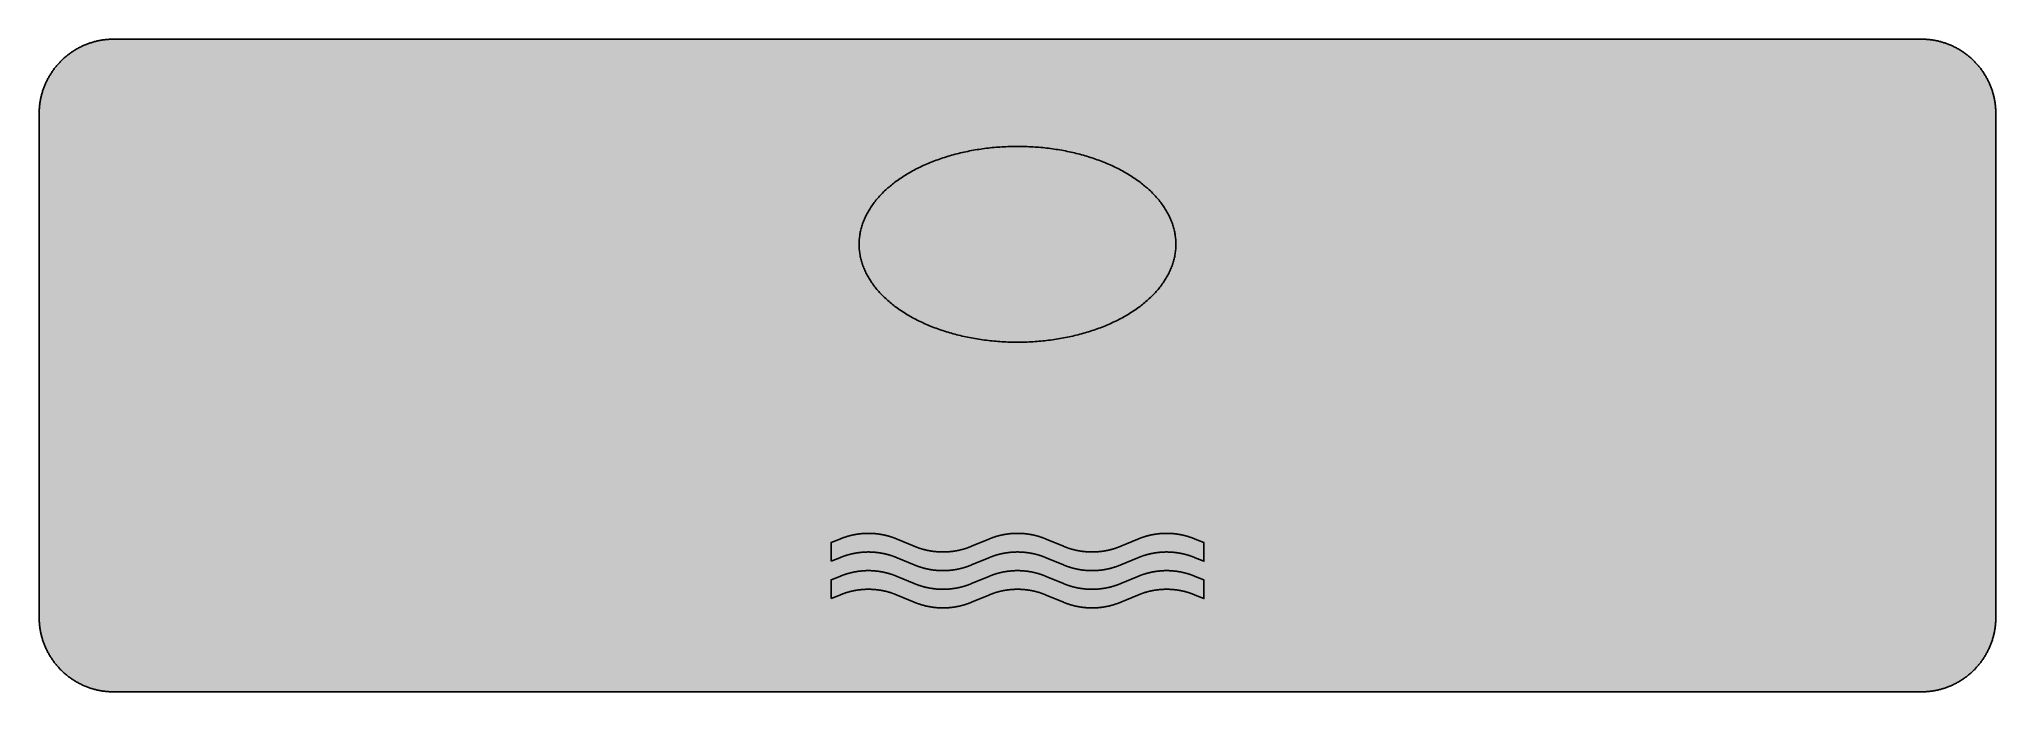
# Model space of a CAD drawing. Header units: millimetres. Extents: x 0 to 370, y 0 to 124.
import ezdxf

# ---------------------------------------------------------------- set-up
doc = ezdxf.new("R2010")
doc.units = ezdxf.units.MM

msp = doc.modelspace()

# ---------------------------------------------------------------- hatches: boundary and pattern name
for color, points in [(40, [(14.1633, 0.0536), (13.9878, 0.0533), (13.8125, 0.0559), (13.6373, 0.061), (13.462, 0.0686), (13.2893, 0.0787), (13.114, 0.0914), (12.9413, 0.1041), (12.7686, 0.1219), (12.5959, 0.1397), (12.4231, 0.16), (12.2504, 0.1829), (12.0777, 0.2057), (11.9075, 0.2337), (11.7373, 0.2616), (11.5672, 0.2921), (11.397, 0.3251), (11.2268, 0.3607), (11.0592, 0.3988), (10.8915, 0.4369), (10.7239, 0.4775), (10.5562, 0.5207), (10.3886, 0.5664), (10.2235, 0.6121), (10.0584, 0.6629), (9.8933, 0.7137), (9.7307, 0.7671), (9.5682, 0.8204), (9.4056, 0.8788), (9.2431, 0.9373), (9.083, 0.9982), (8.923, 1.0617), (8.763, 1.1252), (8.6055, 1.1938), (8.4455, 1.2624), (8.2906, 1.331), (8.1331, 1.4046), (7.9781, 1.4783), (7.8232, 1.5545), (7.6708, 1.6332), (7.5184, 1.7145), (7.366, 1.7958), (7.2161, 1.8796), (7.0663, 1.966), (6.919, 2.0523), (6.7716, 2.1438), (6.6243, 2.2352), (6.4795, 2.3266), (6.3348, 2.4232), (6.19, 2.5197), (6.0477, 2.6187), (5.908, 2.7178), (5.7683, 2.8194), (5.6286, 2.9235), (5.4915, 3.0302), (5.3543, 3.1369), (5.2197, 3.2461), (5.0851, 3.3579), (4.953, 3.4722), (4.8209, 3.5865), (4.6914, 3.7033), (4.5644, 3.8202), (4.4348, 3.9395), (4.3104, 4.0615), (4.1859, 4.1859), (4.0615, 4.3104), (3.9395, 4.4348), (3.8202, 4.5618), (3.7033, 4.6914), (3.5865, 4.8209), (3.4722, 4.953), (3.3579, 5.0851), (3.2487, 5.2197), (3.1369, 5.3543), (3.0302, 5.4915), (2.9235, 5.6286), (2.8194, 5.7683), (2.7178, 5.908), (2.6187, 6.0477), (2.5197, 6.19), (2.4232, 6.3348), (2.3266, 6.477), (2.2352, 6.6243), (2.1438, 6.7691), (2.0523, 6.919), (1.966, 7.0663), (1.8796, 7.2161), (1.7958, 7.366), (1.7145, 7.5184), (1.6332, 7.6708), (1.5545, 7.8232), (1.4783, 7.9781), (1.4046, 8.1331), (1.331, 8.2906), (1.2598, 8.4455), (1.1913, 8.603), (1.1252, 8.763), (1.0592, 8.923), (0.9982, 9.083), (0.9373, 9.2431), (0.8763, 9.4056), (0.8204, 9.5682), (0.7645, 9.7307), (0.7112, 9.8933), (0.6604, 10.0584), (0.6121, 10.2235), (0.5639, 10.3911), (0.5207, 10.5562), (0.4775, 10.7239), (0.4343, 10.8915), (0.3962, 11.0592), (0.3607, 11.2268), (0.3251, 11.397), (0.2921, 11.5672), (0.2616, 11.7373), (0.2311, 11.9075), (0.2057, 12.0802), (0.1803, 12.2504), (0.1575, 12.4231), (0.1372, 12.5959), (0.1194, 12.7686), (0.1041, 12.9413), (0.0889, 13.1166), (0.0787, 13.2893), (0.0686, 13.4645), (0.061, 13.6373), (0.0559, 13.8125), (0.0508, 13.9878), (0.0508, 14.163), (0.0522, 109.4147), (0.0508, 109.5883), (0.0559, 109.7636), (0.061, 109.9388), (0.0686, 110.1141), (0.0787, 110.2868), (0.0889, 110.4621), (0.1041, 110.6348), (0.1194, 110.8075), (0.1372, 110.9802), (0.1575, 111.1529), (0.1803, 111.3257), (0.2057, 111.4958), (0.2311, 111.6686), (0.2616, 111.8387), (0.2921, 112.0089), (0.3251, 112.1791), (0.3607, 112.3467), (0.3962, 112.5169), (0.4343, 112.6846), (0.4775, 112.8522), (0.5207, 113.0198), (0.5639, 113.1849), (0.6121, 113.3526), (0.6604, 113.5177), (0.7112, 113.6802), (0.7645, 113.8453), (0.8204, 114.0079), (0.8763, 114.1705), (0.9373, 114.333), (0.9982, 114.493), (1.0592, 114.6531), (1.1252, 114.8131), (1.1913, 114.9706), (1.2598, 115.128), (1.331, 115.2855), (1.4046, 115.443), (1.4783, 115.5979), (1.5545, 115.7503), (1.6332, 115.9053), (1.7145, 116.0577), (1.7958, 116.2101), (1.8796, 116.3599), (1.966, 116.5098), (2.0523, 116.6571), (2.1438, 116.8044), (2.2352, 116.9518), (2.3266, 117.0965), (2.4232, 117.2413), (2.5197, 117.3836), (2.6187, 117.5258), (2.7178, 117.668), (2.8194, 117.8077), (2.9235, 117.9474), (3.0302, 118.0846), (3.1369, 118.2192), (3.2487, 118.3564), (3.3579, 118.4885), (3.4722, 118.6231), (3.5865, 118.7526), (3.7033, 118.8822), (3.8202, 119.0117), (3.9395, 119.1387), (4.0615, 119.2657), (4.1859, 119.3902), (4.3104, 119.5146), (4.4348, 119.634), (4.5644, 119.7559), (4.6914, 119.8728), (4.8209, 119.9896), (4.953, 120.1039), (5.0851, 120.2157), (5.2197, 120.3274), (5.3543, 120.4366), (5.4915, 120.5459), (5.6286, 120.65), (5.7683, 120.7541), (5.908, 120.8583), (6.0477, 120.9573), (6.19, 121.0564), (6.3348, 121.1529), (6.4795, 121.2494), (6.6243, 121.3409), (6.7716, 121.4323), (6.919, 121.5212), (7.0663, 121.6101), (7.2161, 121.6965), (7.366, 121.7803), (7.5184, 121.8616), (7.6708, 121.9429), (7.8232, 122.0191), (7.9781, 122.0978), (8.1331, 122.1715), (8.2906, 122.2451), (8.4455, 122.3137), (8.6055, 122.3823), (8.763, 122.4509), (8.923, 122.5144), (9.083, 122.5779), (9.2431, 122.6388), (9.4056, 122.6972), (9.5682, 122.7557), (9.7307, 122.809), (9.8933, 122.8623), (10.0584, 122.9157), (10.2235, 122.9639), (10.3886, 123.0097), (10.5562, 123.0554), (10.7239, 123.0986), (10.8915, 123.1392), (11.0592, 123.1798), (11.2268, 123.2154), (11.397, 123.251), (11.5672, 123.284), (11.7373, 123.3145), (11.9075, 123.3424), (12.0777, 123.3703), (12.2504, 123.3932), (12.4231, 123.4161), (12.5959, 123.4364), (12.7686, 123.4567), (12.9413, 123.4719), (13.114, 123.4846), (13.2893, 123.4973), (13.462, 123.5075), (13.6373, 123.5151), (13.8125, 123.5202), (13.9878, 123.5227), (14.163, 123.5253), (356.3578, 123.5258), (356.5322, 123.5227), (356.7074, 123.5202), (356.8827, 123.5151), (357.0554, 123.5075), (357.2307, 123.4973), (357.4034, 123.4846), (357.5787, 123.4719), (357.7514, 123.4567), (357.9241, 123.4364), (358.0968, 123.4161), (358.2695, 123.3932), (358.4397, 123.3703), (358.6124, 123.3424), (358.7826, 123.3145), (358.9528, 123.284), (359.123, 123.251), (359.2932, 123.2154), (359.4608, 123.1798), (359.6284, 123.1392), (359.7961, 123.0986), (359.9637, 123.0554), (360.1288, 123.0097), (360.2965, 122.9639), (360.4616, 122.9157), (360.6267, 122.8623), (360.7892, 122.809), (360.9518, 122.7557), (361.1143, 122.6972), (361.2769, 122.6388), (361.4369, 122.5779), (361.5969, 122.5144), (361.757, 122.4509), (361.917, 122.3823), (362.0745, 122.3137), (362.2294, 122.2451), (362.3869, 122.1715), (362.5418, 122.0978), (362.6968, 122.0191), (362.8492, 121.9429), (363.0016, 121.8616), (363.154, 121.7803), (363.3038, 121.6965), (363.4537, 121.6101), (363.601, 121.5212), (363.7509, 121.4323), (363.8956, 121.3409), (364.043, 121.2494), (364.1852, 121.1529), (364.33, 121.0564), (364.4722, 120.9573), (364.6119, 120.8583), (364.7516, 120.7541), (364.8913, 120.65), (365.0285, 120.5459), (365.1656, 120.4366), (365.3003, 120.3274), (365.4349, 120.2157), (365.567, 120.1039), (365.699, 119.9896), (365.8286, 119.8728), (365.9581, 119.7559), (366.0851, 119.634), (366.2096, 119.5146), (366.334, 119.3902), (366.4585, 119.2657), (366.5804, 119.1387), (366.6998, 119.0117), (366.8166, 118.8822), (366.9335, 118.7526), (367.0478, 118.6231), (367.1621, 118.4885), (367.2738, 118.3564), (367.3831, 118.2192), (367.4897, 118.0846), (367.5964, 117.9474), (367.7006, 117.8077), (367.8022, 117.668), (367.9012, 117.5258), (368.0003, 117.3836), (368.0968, 117.2413), (368.1933, 117.0965), (368.2848, 116.9518), (368.3762, 116.8044), (368.4676, 116.6571), (368.554, 116.5098), (368.6404, 116.3599), (368.7242, 116.2101), (368.8055, 116.0577), (368.8867, 115.9053), (368.9655, 115.7503), (369.0417, 115.5979), (369.1153, 115.443), (369.189, 115.2855), (369.2576, 115.128), (369.3262, 114.9706), (369.3947, 114.8131), (369.4582, 114.6531), (369.5217, 114.493), (369.5827, 114.333), (369.6411, 114.1705), (369.6995, 114.0079), (369.7529, 113.8453), (369.8062, 113.6802), (369.857, 113.5177), (369.9078, 113.3526), (369.9535, 113.1849), (369.9993, 113.0198), (370.0424, 112.8522), (370.0831, 112.6846), (370.1212, 112.5169), (370.1593, 112.3467), (370.1948, 112.1791), (370.2279, 112.0089), (370.2583, 111.8387), (370.2863, 111.6686), (370.3142, 111.4958), (370.3371, 111.3257), (370.3599, 111.1529), (370.3803, 110.9802), (370.398, 110.8075), (370.4158, 110.6348), (370.4285, 110.4621), (370.4412, 110.2868), (370.4514, 110.1141), (370.459, 109.9388), (370.4641, 109.7636), (370.4666, 109.5883), (370.4666, 109.413), (370.4689, 14.1647), (370.4666, 13.9878), (370.4641, 13.8125), (370.459, 13.6373), (370.4514, 13.4645), (370.4412, 13.2893), (370.4285, 13.1166), (370.4158, 12.9413), (370.398, 12.7686), (370.3803, 12.5959), (370.3599, 12.4231), (370.3371, 12.2504), (370.3142, 12.0802), (370.2863, 11.9075), (370.2583, 11.7373), (370.2279, 11.5672), (370.1948, 11.397), (370.1593, 11.2268), (370.1212, 11.0592), (370.0831, 10.8915), (370.0424, 10.7239), (369.9993, 10.5562), (369.9535, 10.3911), (369.9078, 10.2235), (369.857, 10.0584), (369.8062, 9.8933), (369.7529, 9.7307), (369.6995, 9.5682), (369.6411, 9.4056), (369.5827, 9.2431), (369.5217, 9.083), (369.4582, 8.923), (369.3947, 8.763), (369.3262, 8.603), (369.2576, 8.4455), (369.189, 8.2906), (369.1153, 8.1331), (369.0417, 7.9781), (368.9655, 7.8232), (368.8867, 7.6708), (368.8055, 7.5184), (368.7242, 7.366), (368.6404, 7.2161), (368.554, 7.0663), (368.4676, 6.919), (368.3762, 6.7691), (368.2848, 6.6243), (368.1933, 6.477), (368.0968, 6.3348), (368.0003, 6.19), (367.9012, 6.0477), (367.8022, 5.908), (367.7006, 5.7683), (367.5964, 5.6286), (367.4897, 5.4915), (367.3831, 5.3543), (367.2738, 5.2197), (367.1621, 5.0851), (367.0478, 4.953), (366.9335, 4.8209), (366.8166, 4.6914), (366.6998, 4.5618), (366.5804, 4.4348), (366.4585, 4.3104), (366.334, 4.1859), (366.2096, 4.0615), (366.0851, 3.9395), (365.9581, 3.8202), (365.8286, 3.7033), (365.699, 3.5865), (365.567, 3.4722), (365.4349, 3.3579), (365.3003, 3.2461), (365.1656, 3.1369), (365.0285, 3.0302), (364.8913, 2.9235), (364.7516, 2.8194), (364.6119, 2.7178), (364.4722, 2.6187), (364.33, 2.5197), (364.1852, 2.4232), (364.043, 2.3266), (363.8956, 2.2352), (363.7509, 2.1438), (363.601, 2.0523), (363.4537, 1.966), (363.3038, 1.8796), (363.154, 1.7958), (363.0016, 1.7145), (362.8492, 1.6332), (362.6968, 1.5545), (362.5418, 1.4783), (362.3869, 1.4046), (362.2294, 1.331), (362.0745, 1.2624), (361.917, 1.1938), (361.757, 1.1252), (361.5969, 1.0617), (361.4369, 0.9982), (361.2769, 0.9373), (361.1143, 0.8788), (360.9518, 0.8204), (360.7892, 0.7671), (360.6267, 0.7137), (360.4616, 0.6629), (360.2965, 0.6121), (360.1288, 0.5664), (359.9637, 0.5207), (359.7961, 0.4775), (359.6284, 0.4369), (359.4608, 0.3988), (359.2932, 0.3607), (359.123, 0.3251), (358.9528, 0.2921), (358.7826, 0.2616), (358.6124, 0.2337), (358.4397, 0.2057), (358.2695, 0.1829), (358.0968, 0.16), (357.9241, 0.1397), (357.7514, 0.1219), (357.5787, 0.1041), (357.4034, 0.0914), (357.2307, 0.0787), (357.0554, 0.0686), (356.8827, 0.061), (356.7074, 0.0559), (356.5322, 0.0533), (356.3569, 0.0533)]), (30, [(215.2467, 84.7203), (215.2421, 84.9503), (215.2371, 85.1789), (215.2244, 85.4075), (215.2091, 85.6361), (215.1888, 85.8647), (215.1634, 86.0933), (215.1329, 86.3219), (215.0999, 86.5505), (215.0593, 86.7766), (215.0161, 87.0026), (214.9678, 87.2287), (214.917, 87.4547), (214.8611, 87.6783), (214.8002, 87.9018), (214.7341, 88.1253), (214.663, 88.3488), (214.5894, 88.5698), (214.5106, 88.7933), (214.4293, 89.0118), (214.3404, 89.2327), (214.249, 89.4512), (214.155, 89.6696), (214.0534, 89.8881), (213.9493, 90.104), (213.8401, 90.3199), (213.7283, 90.5358), (213.6115, 90.7491), (213.4895, 90.9625), (213.3651, 91.1758), (213.2355, 91.3867), (213.1009, 91.5975), (212.9638, 91.8058), (212.8215, 92.014), (212.6742, 92.2223), (212.5243, 92.4281), (212.3719, 92.6313), (212.2119, 92.837), (212.0494, 93.0377), (211.8843, 93.2409), (211.7141, 93.439), (211.5388, 93.6396), (211.361, 93.8352), (211.1781, 94.0333), (210.9927, 94.2264), (210.8022, 94.422), (210.6066, 94.6125), (210.4111, 94.8055), (210.2079, 94.9935), (210.0021, 95.1814), (209.7938, 95.3694), (209.5805, 95.5548), (209.362, 95.7377), (209.1411, 95.9206), (208.915, 96.1009), (208.6864, 96.2787), (208.4553, 96.4565), (208.219, 96.6318), (207.9803, 96.807), (207.7364, 96.9772), (207.4875, 97.1499), (207.2386, 97.3176), (206.9821, 97.4852), (206.7255, 97.6503), (206.4639, 97.8154), (206.1972, 97.9754), (205.9305, 98.1354), (205.6587, 98.2929), (205.3869, 98.4479), (205.1101, 98.6003), (204.8307, 98.7501), (204.5487, 98.9), (204.2643, 99.0448), (203.9772, 99.1895), (203.6877, 99.3292), (203.3956, 99.4689), (203.1009, 99.6061), (202.8038, 99.7382), (202.504, 99.8703), (202.2018, 99.9998), (201.897, 100.1268), (201.5896, 100.2513), (201.2798, 100.3757), (200.9699, 100.4951), (200.6549, 100.6119), (200.34, 100.7262), (200.0225, 100.8405), (199.7024, 100.9498), (199.3798, 101.0564), (199.0573, 101.1631), (198.7296, 101.2647), (198.4019, 101.3663), (198.0717, 101.4628), (197.7415, 101.5594), (197.4063, 101.6508), (197.071, 101.7422), (196.7357, 101.8286), (196.3953, 101.915), (196.055, 101.9988), (195.7146, 102.0775), (195.3717, 102.1563), (195.0263, 102.2299), (194.6783, 102.3036), (194.3303, 102.3722), (193.9798, 102.4382), (193.6293, 102.5042), (193.2788, 102.5652), (192.9232, 102.6236), (192.5701, 102.682), (192.212, 102.7354), (191.8564, 102.7862), (191.4957, 102.8344), (191.1375, 102.8802), (190.7769, 102.9233), (190.4136, 102.964), (190.053, 103.0021), (189.6872, 103.0376), (189.324, 103.0681), (188.9582, 103.0986), (188.5899, 103.124), (188.2242, 103.1494), (187.8559, 103.1697), (187.4876, 103.1875), (187.1167, 103.2053), (186.7459, 103.218), (186.375, 103.2281), (186.0042, 103.2332), (185.6308, 103.2383), (185.26, 103.2408), (184.8866, 103.2383), (184.5158, 103.2332), (184.1424, 103.2281), (183.7715, 103.218), (183.4032, 103.2053), (183.0324, 103.1875), (182.6641, 103.1697), (182.2958, 103.1494), (181.9275, 103.124), (181.5617, 103.0986), (181.196, 103.0681), (180.8302, 103.0376), (180.467, 103.0021), (180.1038, 102.964), (179.7431, 102.9233), (179.3824, 102.8802), (179.0217, 102.8344), (178.6636, 102.7862), (178.3055, 102.7354), (177.9499, 102.682), (177.5943, 102.6236), (177.2412, 102.5652), (176.8881, 102.5042), (176.5376, 102.4382), (176.1896, 102.3722), (175.8417, 102.3036), (175.4937, 102.2299), (175.1482, 102.1563), (174.8053, 102.0775), (174.4624, 101.9988), (174.1221, 101.915), (173.7843, 101.8286), (173.4464, 101.7422), (173.1112, 101.6508), (172.7784, 101.5594), (172.4457, 101.4628), (172.118, 101.3663), (171.7904, 101.2647), (171.4627, 101.1631), (171.1401, 101.0564), (170.8175, 100.9498), (170.4975, 100.8405), (170.18, 100.7262), (169.865, 100.6119), (169.5501, 100.4951), (169.2402, 100.3757), (168.9303, 100.2513), (168.623, 100.1268), (168.3182, 99.9998), (168.0159, 99.8703), (167.7162, 99.7382), (167.419, 99.6061), (167.1244, 99.4689), (166.8323, 99.3292), (166.5427, 99.1895), (166.2557, 99.0448), (165.9712, 98.9), (165.6893, 98.7501), (165.4099, 98.6003), (165.133, 98.4479), (164.8612, 98.2929), (164.5895, 98.1354), (164.3228, 97.9754), (164.0561, 97.8154), (163.7944, 97.6503), (163.5379, 97.4852), (163.2814, 97.3176), (163.0324, 97.1499), (162.7835, 96.9772), (162.5397, 96.807), (162.3009, 96.6318), (162.0647, 96.4565), (161.8336, 96.2787), (161.605, 96.1009), (161.3789, 95.9206), (161.1579, 95.7377), (160.9395, 95.5548), (160.7261, 95.3694), (160.5178, 95.1814), (160.3121, 94.9935), (160.1089, 94.8055), (159.9108, 94.6125), (159.7177, 94.422), (159.5272, 94.2264), (159.3418, 94.0333), (159.1589, 93.8352), (158.9811, 93.6396), (158.8059, 93.439), (158.6357, 93.2409), (158.4706, 93.0377), (158.308, 92.837), (158.148, 92.6313), (157.9956, 92.4281), (157.8432, 92.2223), (157.6984, 92.014), (157.5562, 91.8058), (157.419, 91.5975), (157.2844, 91.3867), (157.1549, 91.1758), (157.0304, 90.9625), (156.9085, 90.7491), (156.7917, 90.5358), (156.6774, 90.3199), (156.5707, 90.104), (156.464, 89.8881), (156.3649, 89.6696), (156.2684, 89.4512), (156.177, 89.2327), (156.0906, 89.0118), (156.0068, 88.7933), (155.9281, 88.5698), (155.8544, 88.3488), (155.7858, 88.1253), (155.7198, 87.9018), (155.6588, 87.6783), (155.6029, 87.4547), (155.5496, 87.2287), (155.5013, 87.0026), (155.4582, 86.7766), (155.4201, 86.5505), (155.3845, 86.3219), (155.3566, 86.0933), (155.3312, 85.8647), (155.3108, 85.6361), (155.2931, 85.4075), (155.2829, 85.1789), (155.2753, 84.9503), (155.2727, 84.7192), (155.2753, 84.488), (155.2829, 84.2594), (155.2931, 84.0308), (155.3108, 83.7997), (155.3312, 83.5711), (155.3566, 83.3425), (155.3845, 83.1164), (155.4201, 82.8878), (155.4582, 82.6618), (155.5013, 82.4357), (155.5496, 82.2096), (155.6029, 81.9836), (155.6588, 81.7601), (155.7198, 81.534), (155.7858, 81.3105), (155.8544, 81.0895), (155.9281, 80.866), (156.0068, 80.645), (156.0906, 80.424), (156.177, 80.203), (156.2684, 79.9846), (156.3649, 79.7662), (156.464, 79.5477), (156.5707, 79.3318), (156.6774, 79.1159), (156.7917, 78.9), (156.9085, 78.6867), (157.0304, 78.4733), (157.1549, 78.2625), (157.2844, 78.0517), (157.419, 77.8408), (157.5562, 77.63), (157.6984, 77.4217), (157.8432, 77.216), (157.9956, 77.0103), (158.148, 76.8045), (158.308, 76.6013), (158.4706, 76.3981), (158.6357, 76.1975), (158.8059, 75.9968), (158.9811, 75.7987), (159.1589, 75.6006), (159.3418, 75.405), (159.5272, 75.2094), (159.7177, 75.0164), (159.9108, 74.8233), (160.1089, 74.6328), (160.3121, 74.4423), (160.5178, 74.2544), (160.7261, 74.0689), (160.9395, 73.8835), (161.1579, 73.7006), (161.3789, 73.5178), (161.605, 73.3374), (161.8336, 73.1571), (162.0647, 72.9818), (162.3009, 72.804), (162.5397, 72.6313), (162.7835, 72.4586), (163.0324, 72.2884), (163.2814, 72.1182), (163.5379, 71.9506), (163.7944, 71.7855), (164.0561, 71.6229), (164.3228, 71.4604), (164.5895, 71.3003), (164.8612, 71.1429), (165.133, 70.9879), (165.4099, 70.8355), (165.6893, 70.6857), (165.9712, 70.5383), (166.2557, 70.391), (166.5427, 70.2488), (166.8323, 70.1065), (167.1244, 69.9694), (167.419, 69.8322), (167.7162, 69.6976), (168.0159, 69.5655), (168.3182, 69.436), (168.623, 69.309), (168.9303, 69.1845), (169.2402, 69.0626), (169.5501, 68.9432), (169.865, 68.8264), (170.18, 68.7095), (170.4975, 68.5978), (170.8175, 68.4886), (171.1401, 68.3793), (171.4627, 68.2752), (171.7904, 68.1711), (172.118, 68.072), (172.4457, 67.9729), (172.7784, 67.879), (173.1112, 67.785), (173.4464, 67.6961), (173.7843, 67.6072), (174.1221, 67.5234), (174.4624, 67.4395), (174.8053, 67.3608), (175.1482, 67.2821), (175.4937, 67.2084), (175.8417, 67.1347), (176.1896, 67.0662), (176.5376, 66.9976), (176.8881, 66.9341), (177.2412, 66.8731), (177.5943, 66.8122), (177.9499, 66.7563), (178.3055, 66.7029), (178.6636, 66.6521), (179.0217, 66.6039), (179.3824, 66.5582), (179.7431, 66.515), (180.1038, 66.4743), (180.467, 66.4362), (180.8302, 66.4007), (181.196, 66.3677), (181.5617, 66.3397), (181.9275, 66.3118), (182.2958, 66.2889), (182.6641, 66.2686), (183.0324, 66.2483), (183.4032, 66.233), (183.7715, 66.2203), (184.1424, 66.2102), (184.5158, 66.2051), (184.8866, 66.2), (185.26, 66.1975), (185.6308, 66.2), (186.0042, 66.2051), (186.375, 66.2102), (186.7459, 66.2203), (187.1167, 66.233), (187.4876, 66.2483), (187.8559, 66.2686), (188.2242, 66.2889), (188.5899, 66.3118), (188.9582, 66.3397), (189.324, 66.3677), (189.6872, 66.4007), (190.053, 66.4362), (190.4136, 66.4743), (190.7769, 66.515), (191.1375, 66.5582), (191.4957, 66.6039), (191.8564, 66.6521), (192.212, 66.7029), (192.5701, 66.7563), (192.9232, 66.8122), (193.2788, 66.8731), (193.6293, 66.9341), (193.9798, 66.9976), (194.3303, 67.0662), (194.6783, 67.1347), (195.0263, 67.2084), (195.3717, 67.2821), (195.7146, 67.3608), (196.055, 67.4395), (196.3953, 67.5234), (196.7357, 67.6072), (197.071, 67.6961), (197.4063, 67.785), (197.7415, 67.879), (198.0717, 67.9729), (198.4019, 68.072), (198.7296, 68.1711), (199.0573, 68.2752), (199.3798, 68.3793), (199.7024, 68.4886), (200.0225, 68.5978), (200.34, 68.7095), (200.6549, 68.8264), (200.9699, 68.9432), (201.2798, 69.0626), (201.5896, 69.1845), (201.897, 69.309), (202.2018, 69.436), (202.504, 69.5655), (202.8038, 69.6976), (203.1009, 69.8322), (203.3956, 69.9694), (203.6877, 70.1065), (203.9772, 70.2488), (204.2643, 70.391), (204.5487, 70.5383), (204.8307, 70.6857), (205.1101, 70.8355), (205.3869, 70.9879), (205.6587, 71.1429), (205.9305, 71.3003), (206.1972, 71.4604), (206.4639, 71.6229), (206.7255, 71.7855), (206.9821, 71.9506), (207.2386, 72.1182), (207.4875, 72.2884), (207.7364, 72.4586), (207.9803, 72.6313), (208.219, 72.804), (208.4553, 72.9818), (208.6864, 73.1571), (208.915, 73.3374), (209.1411, 73.5178), (209.362, 73.7006), (209.5805, 73.8835), (209.7938, 74.0689), (210.0021, 74.2544), (210.2079, 74.4423), (210.4111, 74.6328), (210.6066, 74.8233), (210.8022, 75.0164), (210.9927, 75.2094), (211.1781, 75.405), (211.361, 75.6006), (211.5388, 75.7987), (211.7141, 75.9968), (211.8843, 76.1975), (212.0494, 76.3981), (212.2119, 76.6013), (212.3719, 76.8045), (212.5243, 77.0103), (212.6742, 77.216), (212.8215, 77.4217), (212.9638, 77.63), (213.1009, 77.8408), (213.2355, 78.0517), (213.3651, 78.2625), (213.4895, 78.4733), (213.6115, 78.6867), (213.7283, 78.9), (213.8401, 79.1159), (213.9493, 79.3318), (214.0534, 79.5477), (214.155, 79.7662), (214.249, 79.9846), (214.3404, 80.203), (214.4293, 80.424), (214.5106, 80.645), (214.5894, 80.866), (214.663, 81.0895), (214.7341, 81.3105), (214.8002, 81.534), (214.8611, 81.7601), (214.917, 81.9836), (214.9678, 82.2096), (215.0161, 82.4357), (215.0593, 82.6618), (215.0999, 82.8878), (215.1329, 83.1164), (215.1634, 83.3425), (215.1888, 83.5711), (215.2091, 83.7997), (215.2244, 84.0308), (215.2371, 84.2594), (215.2421, 84.488), (215.2447, 84.7192)]), (144, [(149.9828, 24.7481), (151.6119, 25.4258), (151.6913, 25.4584), (151.7726, 25.4914), (151.8539, 25.5219), (151.9352, 25.5549), (152.0165, 25.5854), (152.0977, 25.6159), (152.179, 25.6464), (152.2603, 25.6769), (152.3441, 25.7073), (152.4254, 25.7353), (152.5067, 25.7632), (152.5905, 25.7912), (152.6743, 25.8191), (152.7556, 25.8445), (152.8394, 25.8699), (152.9232, 25.8978), (153.0045, 25.9207), (153.0883, 25.9461), (153.1722, 25.9715), (153.256, 25.9944), (153.3398, 26.0172), (153.4236, 26.0401), (153.5074, 26.0629), (153.5913, 26.0833), (153.6776, 26.1036), (153.7614, 26.1239), (153.8453, 26.1442), (153.9291, 26.1645), (154.0154, 26.1823), (154.0993, 26.2001), (154.1856, 26.2179), (154.2694, 26.2357), (154.3558, 26.2534), (154.4396, 26.2687), (154.526, 26.2865), (154.6123, 26.2992), (154.6962, 26.3144), (154.7825, 26.3296), (154.8689, 26.3423), (154.9552, 26.355), (155.0416, 26.3677), (155.128, 26.3804), (155.2143, 26.3931), (155.2981, 26.4033), (155.3845, 26.4135), (155.4709, 26.4236), (155.5598, 26.4338), (155.6461, 26.4414), (155.7325, 26.449), (155.8188, 26.4566), (155.9052, 26.4643), (155.9916, 26.4719), (156.0779, 26.477), (156.1668, 26.4846), (156.2532, 26.4897), (156.3395, 26.4922), (156.4259, 26.4973), (156.5148, 26.4998), (156.6012, 26.5049), (156.6875, 26.5074), (156.7764, 26.5074), (156.8628, 26.51), (156.9491, 26.51), (157.038, 26.51), (157.1244, 26.51), (157.2108, 26.51), (157.2997, 26.5074), (157.386, 26.5074), (157.4724, 26.5049), (157.5613, 26.4998), (157.6476, 26.4973), (157.734, 26.4922), (157.8229, 26.4897), (157.9093, 26.4846), (157.9956, 26.477), (158.082, 26.4719), (158.1683, 26.4643), (158.2572, 26.4566), (158.3436, 26.449), (158.43, 26.4414), (158.5163, 26.4338), (158.6027, 26.4236), (158.689, 26.4135), (158.7754, 26.4033), (158.8618, 26.3931), (158.9481, 26.3804), (159.0345, 26.3677), (159.1208, 26.355), (159.2047, 26.3423), (159.291, 26.3296), (159.3774, 26.3144), (159.4637, 26.2992), (159.5476, 26.2865), (159.6339, 26.2687), (159.7203, 26.2534), (159.8041, 26.2357), (159.8905, 26.2179), (159.9743, 26.2001), (160.0606, 26.1823), (160.1445, 26.1645), (160.2308, 26.1442), (160.3146, 26.1239), (160.3985, 26.1036), (160.4823, 26.0833), (160.5686, 26.0629), (160.6525, 26.0401), (160.7363, 26.0172), (160.8201, 25.9944), (160.9039, 25.9715), (160.9877, 25.9461), (161.069, 25.9207), (161.1528, 25.8978), (161.2367, 25.8699), (161.3205, 25.8445), (161.4018, 25.8191), (161.4856, 25.7912), (161.5669, 25.7632), (161.6507, 25.7353), (161.732, 25.7073), (161.8158, 25.6769), (161.8971, 25.6464), (161.9783, 25.6159), (162.0596, 25.5854), (162.1409, 25.5549), (162.2222, 25.5219), (162.3035, 25.4914), (162.3847, 25.4584), (162.466, 25.4254), (165.723, 24.0686), (165.8036, 24.0335), (165.8823, 24.0005), (165.9636, 23.97), (166.0449, 23.937), (166.1262, 23.9065), (166.2074, 23.876), (166.2913, 23.8455), (166.3725, 23.815), (166.4538, 23.7846), (166.5376, 23.7566), (166.6189, 23.7287), (166.7027, 23.7007), (166.784, 23.6728), (166.8678, 23.6474), (166.9491, 23.622), (167.0329, 23.5966), (167.1168, 23.5712), (167.2006, 23.5458), (167.2844, 23.5229), (167.3682, 23.4975), (167.452, 23.4747), (167.5359, 23.4518), (167.6197, 23.4315), (167.7035, 23.4086), (167.7873, 23.3883), (167.8711, 23.368), (167.9575, 23.3477), (168.0413, 23.3299), (168.1251, 23.3096), (168.2115, 23.2918), (168.2953, 23.274), (168.3817, 23.2562), (168.4655, 23.2385), (168.5519, 23.2232), (168.6382, 23.208), (168.722, 23.1927), (168.8084, 23.1775), (168.8948, 23.1648), (168.9811, 23.1496), (169.0649, 23.1369), (169.1513, 23.1242), (169.2377, 23.1115), (169.324, 23.1013), (169.4104, 23.0911), (169.4967, 23.0784), (169.5831, 23.0708), (169.6695, 23.0607), (169.7558, 23.0505), (169.8422, 23.0429), (169.9285, 23.0353), (170.0149, 23.0276), (170.1038, 23.0226), (170.1902, 23.0149), (170.2765, 23.0099), (170.3629, 23.0048), (170.4518, 22.9997), (170.5381, 22.9972), (170.6245, 22.9921), (170.7109, 22.9895), (170.7998, 22.987), (170.8861, 22.9845), (170.9725, 22.9845), (171.0614, 22.9819), (171.1477, 22.9819), (171.2366, 22.9819), (171.323, 22.9845), (171.4094, 22.9845), (171.4983, 22.987), (171.5846, 22.9895), (171.671, 22.9921), (171.7599, 22.9972), (171.8462, 22.9997), (171.9326, 23.0048), (172.019, 23.0099), (172.1079, 23.0149), (172.1942, 23.0226), (172.2806, 23.0276), (172.3669, 23.0353), (172.4533, 23.0429), (172.5397, 23.0505), (172.626, 23.0607), (172.7149, 23.0708), (172.8013, 23.0784), (172.8876, 23.0911), (172.9715, 23.1013), (173.0578, 23.1115), (173.1442, 23.1242), (173.2305, 23.1369), (173.3169, 23.1496), (173.4033, 23.1648), (173.4896, 23.1775), (173.5734, 23.1927), (173.6598, 23.208), (173.7462, 23.2232), (173.83, 23.2385), (173.9163, 23.2562), (174.0002, 23.274), (174.0865, 23.2918), (174.1703, 23.3096), (174.2567, 23.3299), (174.3405, 23.3477), (174.4243, 23.368), (174.5107, 23.3883), (174.5945, 23.4086), (174.6783, 23.4315), (174.7622, 23.4518), (174.846, 23.4747), (174.9298, 23.4975), (175.0136, 23.5229), (175.0974, 23.5458), (175.1813, 23.5712), (175.2651, 23.5966), (175.3489, 23.622), (175.4302, 23.6474), (175.514, 23.6728), (175.5953, 23.7007), (175.6791, 23.7287), (175.7604, 23.7566), (175.8442, 23.7846), (175.9255, 23.815), (176.0068, 23.8455), (176.0906, 23.876), (176.1719, 23.9065), (176.2531, 23.937), (176.3344, 23.97), (176.4157, 24.0005), (176.4944, 24.0335), (176.5757, 24.0665), (179.8341, 25.4258), (179.9133, 25.4584), (179.9946, 25.4914), (180.0758, 25.5219), (180.1571, 25.5549), (180.2384, 25.5854), (180.3197, 25.6159), (180.401, 25.6464), (180.4822, 25.6769), (180.5661, 25.7073), (180.6473, 25.7353), (180.7312, 25.7632), (180.8124, 25.7912), (180.8963, 25.8191), (180.9775, 25.8445), (181.0614, 25.8699), (181.1452, 25.8978), (181.2265, 25.9207), (181.3103, 25.9461), (181.3941, 25.9715), (181.4779, 25.9944), (181.5617, 26.0172), (181.6456, 26.0401), (181.7294, 26.0629), (181.8132, 26.0833), (181.8996, 26.1036), (181.9834, 26.1239), (182.0672, 26.1442), (182.1536, 26.1645), (182.2374, 26.1823), (182.3212, 26.2001), (182.4076, 26.2179), (182.4914, 26.2357), (182.5777, 26.2534), (182.6641, 26.2687), (182.7479, 26.2865), (182.8343, 26.2992), (182.9206, 26.3144), (183.0045, 26.3296), (183.0908, 26.3423), (183.1772, 26.355), (183.2635, 26.3677), (183.3499, 26.3804), (183.4363, 26.3931), (183.5226, 26.4033), (183.609, 26.4135), (183.6953, 26.4236), (183.7817, 26.4338), (183.8681, 26.4414), (183.9544, 26.449), (184.0408, 26.4566), (184.1271, 26.4643), (184.2135, 26.4719), (184.2999, 26.477), (184.3888, 26.4846), (184.4751, 26.4897), (184.5615, 26.4922), (184.6478, 26.4973), (184.7367, 26.4998), (184.8231, 26.5049), (184.9095, 26.5074), (184.9984, 26.5074), (185.0847, 26.51), (185.1711, 26.51), (185.26, 26.51), (185.3463, 26.51), (185.4327, 26.51), (185.5216, 26.5074), (185.608, 26.5074), (185.6969, 26.5049), (185.7832, 26.4998), (185.8696, 26.4973), (185.9559, 26.4922), (186.0448, 26.4897), (186.1312, 26.4846), (186.2176, 26.477), (186.3039, 26.4719), (186.3928, 26.4643), (186.4792, 26.4566), (186.5655, 26.449), (186.6519, 26.4414), (186.7383, 26.4338), (186.8246, 26.4236), (186.911, 26.4135), (186.9973, 26.4033), (187.0837, 26.3931), (187.1701, 26.3804), (187.2564, 26.3677), (187.3428, 26.355), (187.4291, 26.3423), (187.513, 26.3296), (187.5993, 26.3144), (187.6857, 26.2992), (187.772, 26.2865), (187.8559, 26.2687), (187.9422, 26.2534), (188.026, 26.2357), (188.1124, 26.2179), (188.1962, 26.2001), (188.2826, 26.1823), (188.3664, 26.1645), (188.4528, 26.1442), (188.5366, 26.1239), (188.6204, 26.1036), (188.7068, 26.0833), (188.7906, 26.0629), (188.8744, 26.0401), (188.9582, 26.0172), (189.042, 25.9944), (189.1259, 25.9715), (189.2097, 25.9461), (189.2935, 25.9207), (189.3748, 25.8978), (189.4586, 25.8699), (189.5424, 25.8445), (189.6237, 25.8191), (189.7075, 25.7912), (189.7913, 25.7632), (189.8726, 25.7353), (189.9539, 25.7073), (190.0377, 25.6769), (190.119, 25.6464), (190.2003, 25.6159), (190.2816, 25.5854), (190.3628, 25.5549), (190.4441, 25.5219), (190.5254, 25.4914), (190.6067, 25.4584), (190.688, 25.4254), (193.9452, 24.0686), (194.0255, 24.0335), (194.1068, 24.0005), (194.1855, 23.97), (194.2668, 23.937), (194.3481, 23.9065), (194.4319, 23.876), (194.5132, 23.8455), (194.5945, 23.815), (194.6758, 23.7846), (194.7596, 23.7566), (194.8409, 23.7287), (194.9247, 23.7007), (195.006, 23.6728), (195.0898, 23.6474), (195.1711, 23.622), (195.2549, 23.5966), (195.3387, 23.5712), (195.4225, 23.5458), (195.5063, 23.5229), (195.5902, 23.4975), (195.674, 23.4747), (195.7578, 23.4518), (195.8416, 23.4315), (195.9254, 23.4086), (196.0093, 23.3883), (196.0931, 23.368), (196.1794, 23.3477), (196.2633, 23.3299), (196.3496, 23.3096), (196.4334, 23.2918), (196.5173, 23.274), (196.6036, 23.2562), (196.6874, 23.2385), (196.7738, 23.2232), (196.8602, 23.208), (196.944, 23.1927), (197.0303, 23.1775), (197.1167, 23.1648), (197.2031, 23.1496), (197.2894, 23.1369), (197.3732, 23.1242), (197.4596, 23.1115), (197.546, 23.1013), (197.6323, 23.0911), (197.7187, 23.0784), (197.805, 23.0708), (197.8914, 23.0607), (197.9778, 23.0505), (198.0641, 23.0429), (198.1505, 23.0353), (198.2394, 23.0276), (198.3257, 23.0226), (198.4121, 23.0149), (198.4985, 23.0099), (198.5848, 23.0048), (198.6737, 22.9997), (198.7601, 22.9972), (198.8464, 22.9921), (198.9353, 22.9895), (199.0217, 22.987), (199.1081, 22.9845), (199.197, 22.9845), (199.2833, 22.9819), (199.3697, 22.9819), (199.4586, 22.9819), (199.5449, 22.9845), (199.6313, 22.9845), (199.7202, 22.987), (199.8066, 22.9895), (199.8929, 22.9921), (199.9818, 22.9972), (200.0682, 22.9997), (200.1545, 23.0048), (200.2409, 23.0099), (200.3298, 23.0149), (200.4162, 23.0226), (200.5025, 23.0276), (200.5889, 23.0353), (200.6752, 23.0429), (200.7616, 23.0505), (200.8505, 23.0607), (200.9369, 23.0708), (201.0232, 23.0784), (201.1096, 23.0911), (201.1959, 23.1013), (201.2823, 23.1115), (201.3661, 23.1242), (201.4525, 23.1369), (201.5388, 23.1496), (201.6252, 23.1648), (201.7116, 23.1775), (201.7954, 23.1927), (201.8817, 23.208), (201.9681, 23.2232), (202.0519, 23.2385), (202.1383, 23.2562), (202.2246, 23.274), (202.3085, 23.2918), (202.3923, 23.3096), (202.4786, 23.3299), (202.5625, 23.3477), (202.6488, 23.368), (202.7326, 23.3883), (202.8165, 23.4086), (202.9003, 23.4315), (202.9841, 23.4518), (203.0679, 23.4747), (203.1517, 23.4975), (203.2356, 23.5229), (203.3194, 23.5458), (203.4032, 23.5712), (203.487, 23.5966), (203.5708, 23.622), (203.6521, 23.6474), (203.7359, 23.6728), (203.8198, 23.7007), (203.901, 23.7287), (203.9849, 23.7566), (204.0661, 23.7846), (204.1474, 23.815), (204.2287, 23.8455), (204.3125, 23.876), (204.3938, 23.9065), (204.4751, 23.937), (204.5564, 23.97), (204.6376, 24.0005), (204.7189, 24.0335), (204.7977, 24.0665), (208.0563, 25.4258), (208.1352, 25.4584), (208.2165, 25.4914), (208.2978, 25.5219), (208.3791, 25.5549), (208.4603, 25.5854), (208.5416, 25.6159), (208.6229, 25.6464), (208.7067, 25.6769), (208.788, 25.7073), (208.8693, 25.7353), (208.9531, 25.7632), (209.0344, 25.7912), (209.1182, 25.8191), (209.1995, 25.8445), (209.2833, 25.8699), (209.3671, 25.8978), (209.4509, 25.9207), (209.5322, 25.9461), (209.616, 25.9715), (209.6999, 25.9944), (209.7837, 26.0172), (209.8675, 26.0401), (209.9513, 26.0629), (210.0377, 26.0833), (210.1215, 26.1036), (210.2053, 26.1239), (210.2891, 26.1442), (210.3755, 26.1645), (210.4593, 26.1823), (210.5431, 26.2001), (210.6295, 26.2179), (210.7133, 26.2357), (210.7997, 26.2534), (210.886, 26.2687), (210.9699, 26.2865), (211.0562, 26.2992), (211.1426, 26.3144), (211.2264, 26.3296), (211.3128, 26.3423), (211.3991, 26.355), (211.4855, 26.3677), (211.5718, 26.3804), (211.6582, 26.3931), (211.7446, 26.4033), (211.8309, 26.4135), (211.9173, 26.4236), (212.0036, 26.4338), (212.09, 26.4414), (212.1764, 26.449), (212.2627, 26.4566), (212.3491, 26.4643), (212.4354, 26.4719), (212.5243, 26.477), (212.6107, 26.4846), (212.6971, 26.4897), (212.7834, 26.4922), (212.8698, 26.4973), (212.9587, 26.4998), (213.045, 26.5049), (213.1314, 26.5074), (213.2203, 26.5074), (213.3067, 26.51), (213.393, 26.51), (213.4819, 26.51), (213.5683, 26.51), (213.6572, 26.51), (213.7435, 26.5074), (213.8299, 26.5074), (213.9188, 26.5049), (214.0052, 26.4998), (214.0915, 26.4973), (214.1804, 26.4922), (214.2668, 26.4897), (214.3531, 26.4846), (214.4395, 26.477), (214.5259, 26.4719), (214.6148, 26.4643), (214.7011, 26.4566), (214.7875, 26.449), (214.8738, 26.4414), (214.9602, 26.4338), (215.0466, 26.4236), (215.1329, 26.4135), (215.2193, 26.4033), (215.3056, 26.3931), (215.392, 26.3804), (215.4784, 26.3677), (215.5647, 26.355), (215.6511, 26.3423), (215.7374, 26.3296), (215.8213, 26.3144), (215.9076, 26.2992), (215.994, 26.2865), (216.0778, 26.2687), (216.1642, 26.2534), (216.2505, 26.2357), (216.3343, 26.2179), (216.4207, 26.2001), (216.5045, 26.1823), (216.5883, 26.1645), (216.6747, 26.1442), (216.7585, 26.1239), (216.8423, 26.1036), (216.9287, 26.0833), (217.0125, 26.0629), (217.0963, 26.0401), (217.1802, 26.0172), (217.264, 25.9944), (217.3478, 25.9715), (217.4316, 25.9461), (217.5154, 25.9207), (217.5993, 25.8978), (217.6805, 25.8699), (217.7644, 25.8445), (217.8482, 25.8191), (217.9295, 25.7912), (218.0133, 25.7632), (218.0946, 25.7353), (218.1758, 25.7073), (218.2597, 25.6769), (218.3409, 25.6464), (218.4222, 25.6159), (218.5035, 25.5854), (218.5848, 25.5549), (218.6661, 25.5219), (218.7473, 25.4914), (218.8286, 25.4584), (218.9099, 25.4254), (220.5383, 24.7481), (220.5383, 28.2758), (218.9109, 28.9535), (218.8286, 28.9865), (218.7473, 29.0195), (218.6661, 29.05), (218.5848, 29.083), (218.5035, 29.1135), (218.4222, 29.144), (218.3409, 29.1744), (218.2597, 29.2049), (218.1758, 29.2329), (218.0946, 29.2633), (218.0133, 29.2913), (217.9295, 29.3192), (217.8482, 29.3446), (217.7644, 29.3726), (217.6805, 29.398), (217.5993, 29.4234), (217.5154, 29.4488), (217.4316, 29.4742), (217.3478, 29.497), (217.264, 29.5224), (217.1802, 29.5453), (217.0963, 29.5681), (217.0125, 29.5885), (216.9287, 29.6113), (216.8423, 29.6316), (216.7585, 29.652), (216.6747, 29.6723), (216.5883, 29.6926), (216.5045, 29.7104), (216.4207, 29.7282), (216.3343, 29.7459), (216.2505, 29.7637), (216.1642, 29.7815), (216.0778, 29.7967), (215.994, 29.812), (215.9076, 29.8272), (215.8213, 29.8425), (215.7374, 29.8577), (215.6511, 29.8704), (215.5647, 29.8831), (215.4784, 29.8958), (215.392, 29.9085), (215.3056, 29.9187), (215.2193, 29.9314), (215.1329, 29.9415), (215.0466, 29.9517), (214.9602, 29.9618), (214.8738, 29.9695), (214.7875, 29.9771), (214.7011, 29.9847), (214.6148, 29.9923), (214.5259, 29.9999), (214.4395, 30.005), (214.3531, 30.0126), (214.2668, 30.0177), (214.1804, 30.0203), (214.0915, 30.0253), (214.0052, 30.0279), (213.9188, 30.033), (213.8299, 30.033), (213.7435, 30.0355), (213.6572, 30.038), (213.5683, 30.038), (213.4819, 30.038), (213.393, 30.038), (213.3067, 30.038), (213.2203, 30.0355), (213.1314, 30.033), (213.045, 30.033), (212.9587, 30.0279), (212.8698, 30.0253), (212.7834, 30.0203), (212.6971, 30.0177), (212.6107, 30.0126), (212.5243, 30.005), (212.4354, 29.9999), (212.3491, 29.9923), (212.2627, 29.9847), (212.1764, 29.9771), (212.09, 29.9695), (212.0036, 29.9618), (211.9173, 29.9517), (211.8309, 29.9415), (211.7446, 29.9314), (211.6582, 29.9187), (211.5718, 29.9085), (211.4855, 29.8958), (211.3991, 29.8831), (211.3128, 29.8704), (211.2264, 29.8577), (211.1426, 29.8425), (211.0562, 29.8272), (210.9699, 29.812), (210.886, 29.7967), (210.7997, 29.7815), (210.7133, 29.7637), (210.6295, 29.7459), (210.5431, 29.7282), (210.4593, 29.7104), (210.3755, 29.6926), (210.2891, 29.6723), (210.2053, 29.652), (210.1215, 29.6316), (210.0377, 29.6113), (209.9513, 29.5885), (209.8675, 29.5681), (209.7837, 29.5453), (209.6999, 29.5224), (209.616, 29.497), (209.5322, 29.4742), (209.4509, 29.4488), (209.3671, 29.4234), (209.2833, 29.398), (209.1995, 29.3726), (209.1182, 29.3446), (209.0344, 29.3192), (208.9531, 29.2913), (208.8693, 29.2633), (208.788, 29.2329), (208.7067, 29.2049), (208.6229, 29.1744), (208.5416, 29.144), (208.4603, 29.1135), (208.3791, 29.083), (208.2978, 29.05), (208.2165, 29.0195), (208.1352, 28.9865), (208.0539, 28.9535), (204.7998, 27.5964), (204.7189, 27.5615), (204.6376, 27.5285), (204.5564, 27.4955), (204.4751, 27.465), (204.3938, 27.4345), (204.3125, 27.4041), (204.2287, 27.3736), (204.1474, 27.3431), (204.0661, 27.3126), (203.9849, 27.2847), (203.901, 27.2567), (203.8198, 27.2288), (203.7359, 27.2009), (203.6521, 27.1755), (203.5708, 27.1501), (203.487, 27.1247), (203.4032, 27.0993), (203.3194, 27.0739), (203.2356, 27.0485), (203.1517, 27.0256), (203.0679, 27.0027), (202.9841, 26.9799), (202.9003, 26.9596), (202.8165, 26.9367), (202.7326, 26.9164), (202.6488, 26.8961), (202.5625, 26.8757), (202.4786, 26.8554), (202.3923, 26.8376), (202.3085, 26.8199), (202.2246, 26.8021), (202.1383, 26.7843), (202.0519, 26.7665), (201.9681, 26.7513), (201.8817, 26.736), (201.7954, 26.7208), (201.7116, 26.7056), (201.6252, 26.6903), (201.5388, 26.6776), (201.4525, 26.6649), (201.3661, 26.6522), (201.2823, 26.6395), (201.1959, 26.6294), (201.1096, 26.6167), (201.0232, 26.6065), (200.9369, 26.5963), (200.8505, 26.5887), (200.7616, 26.5786), (200.6752, 26.5709), (200.5889, 26.5633), (200.5025, 26.5557), (200.4162, 26.5506), (200.3298, 26.543), (200.2409, 26.5379), (200.1545, 26.5328), (200.0682, 26.5278), (199.9818, 26.5227), (199.8929, 26.5201), (199.8066, 26.5176), (199.7202, 26.5151), (199.6313, 26.5125), (199.5449, 26.5125), (199.4586, 26.51), (199.3697, 26.51), (199.2833, 26.51), (199.197, 26.5125), (199.1081, 26.5125), (199.0217, 26.5151), (198.9353, 26.5176), (198.8464, 26.5201), (198.7601, 26.5227), (198.6737, 26.5278), (198.5848, 26.5328), (198.4985, 26.5379), (198.4121, 26.543), (198.3257, 26.5506), (198.2394, 26.5557), (198.1505, 26.5633), (198.0641, 26.5709), (197.9778, 26.5786), (197.8914, 26.5887), (197.805, 26.5963), (197.7187, 26.6065), (197.6323, 26.6167), (197.546, 26.6294), (197.4596, 26.6395), (197.3732, 26.6522), (197.2894, 26.6649), (197.2031, 26.6776), (197.1167, 26.6903), (197.0303, 26.7056), (196.944, 26.7208), (196.8602, 26.736), (196.7738, 26.7513), (196.6874, 26.7665), (196.6036, 26.7843), (196.5173, 26.8021), (196.4334, 26.8199), (196.3496, 26.8376), (196.2633, 26.8554), (196.1794, 26.8757), (196.0931, 26.8961), (196.0093, 26.9164), (195.9254, 26.9367), (195.8416, 26.9596), (195.7578, 26.9799), (195.674, 27.0027), (195.5902, 27.0256), (195.5063, 27.0485), (195.4225, 27.0739), (195.3387, 27.0993), (195.2549, 27.1247), (195.1711, 27.1501), (195.0898, 27.1755), (195.006, 27.2009), (194.9247, 27.2288), (194.8409, 27.2567), (194.7596, 27.2847), (194.6758, 27.3126), (194.5945, 27.3431), (194.5132, 27.3736), (194.4319, 27.4041), (194.3481, 27.4345), (194.2668, 27.465), (194.1855, 27.4955), (194.1068, 27.5285), (194.0255, 27.5615), (193.9442, 27.5946), (190.6887, 28.9535), (190.6067, 28.9865), (190.5254, 29.0195), (190.4441, 29.05), (190.3628, 29.083), (190.2816, 29.1135), (190.2003, 29.144), (190.119, 29.1744), (190.0377, 29.2049), (189.9539, 29.2329), (189.8726, 29.2633), (189.7913, 29.2913), (189.7075, 29.3192), (189.6237, 29.3446), (189.5424, 29.3726), (189.4586, 29.398), (189.3748, 29.4234), (189.2935, 29.4488), (189.2097, 29.4742), (189.1259, 29.497), (189.042, 29.5224), (188.9582, 29.5453), (188.8744, 29.5681), (188.7906, 29.5885), (188.7068, 29.6113), (188.6204, 29.6316), (188.5366, 29.652), (188.4528, 29.6723), (188.3664, 29.6926), (188.2826, 29.7104), (188.1962, 29.7282), (188.1124, 29.7459), (188.026, 29.7637), (187.9422, 29.7815), (187.8559, 29.7967), (187.772, 29.812), (187.6857, 29.8272), (187.5993, 29.8425), (187.513, 29.8577), (187.4291, 29.8704), (187.3428, 29.8831), (187.2564, 29.8958), (187.1701, 29.9085), (187.0837, 29.9187), (186.9973, 29.9314), (186.911, 29.9415), (186.8246, 29.9517), (186.7383, 29.9618), (186.6519, 29.9695), (186.5655, 29.9771), (186.4792, 29.9847), (186.3928, 29.9923), (186.3039, 29.9999), (186.2176, 30.005), (186.1312, 30.0126), (186.0448, 30.0177), (185.9559, 30.0203), (185.8696, 30.0253), (185.7832, 30.0279), (185.6969, 30.033), (185.608, 30.033), (185.5216, 30.0355), (185.4327, 30.038), (185.3463, 30.038), (185.26, 30.038), (185.1711, 30.038), (185.0847, 30.038), (184.9984, 30.0355), (184.9095, 30.033), (184.8231, 30.033), (184.7367, 30.0279), (184.6478, 30.0253), (184.5615, 30.0203), (184.4751, 30.0177), (184.3888, 30.0126), (184.2999, 30.005), (184.2135, 29.9999), (184.1271, 29.9923), (184.0408, 29.9847), (183.9544, 29.9771), (183.8681, 29.9695), (183.7817, 29.9618), (183.6953, 29.9517), (183.609, 29.9415), (183.5226, 29.9314), (183.4363, 29.9187), (183.3499, 29.9085), (183.2635, 29.8958), (183.1772, 29.8831), (183.0908, 29.8704), (183.0045, 29.8577), (182.9206, 29.8425), (182.8343, 29.8272), (182.7479, 29.812), (182.6641, 29.7967), (182.5777, 29.7815), (182.4914, 29.7637), (182.4076, 29.7459), (182.3212, 29.7282), (182.2374, 29.7104), (182.1536, 29.6926), (182.0672, 29.6723), (181.9834, 29.652), (181.8996, 29.6316), (181.8132, 29.6113), (181.7294, 29.5885), (181.6456, 29.5681), (181.5617, 29.5453), (181.4779, 29.5224), (181.3941, 29.497), (181.3103, 29.4742), (181.2265, 29.4488), (181.1452, 29.4234), (181.0614, 29.398), (180.9775, 29.3726), (180.8963, 29.3446), (180.8124, 29.3192), (180.7312, 29.2913), (180.6473, 29.2633), (180.5661, 29.2329), (180.4822, 29.2049), (180.401, 29.1744), (180.3197, 29.144), (180.2384, 29.1135), (180.1571, 29.083), (180.0758, 29.05), (179.9946, 29.0195), (179.9133, 28.9865), (179.832, 28.9535), (176.5776, 27.5964), (176.4944, 27.5615), (176.4157, 27.5285), (176.3344, 27.4955), (176.2531, 27.465), (176.1719, 27.4345), (176.0906, 27.4041), (176.0068, 27.3736), (175.9255, 27.3431), (175.8442, 27.3126), (175.7604, 27.2847), (175.6791, 27.2567), (175.5953, 27.2288), (175.514, 27.2009), (175.4302, 27.1755), (175.3489, 27.1501), (175.2651, 27.1247), (175.1813, 27.0993), (175.0974, 27.0739), (175.0136, 27.0485), (174.9298, 27.0256), (174.846, 27.0027), (174.7622, 26.9799), (174.6783, 26.9596), (174.5945, 26.9367), (174.5107, 26.9164), (174.4243, 26.8961), (174.3405, 26.8757), (174.2567, 26.8554), (174.1703, 26.8376), (174.0865, 26.8199), (174.0002, 26.8021), (173.9163, 26.7843), (173.83, 26.7665), (173.7462, 26.7513), (173.6598, 26.736), (173.5734, 26.7208), (173.4896, 26.7056), (173.4033, 26.6903), (173.3169, 26.6776), (173.2305, 26.6649), (173.1442, 26.6522), (173.0578, 26.6395), (172.9715, 26.6294), (172.8876, 26.6167), (172.8013, 26.6065), (172.7149, 26.5963), (172.626, 26.5887), (172.5397, 26.5786), (172.4533, 26.5709), (172.3669, 26.5633), (172.2806, 26.5557), (172.1942, 26.5506), (172.1079, 26.543), (172.019, 26.5379), (171.9326, 26.5328), (171.8462, 26.5278), (171.7599, 26.5227), (171.671, 26.5201), (171.5846, 26.5176), (171.4983, 26.5151), (171.4094, 26.5125), (171.323, 26.5125), (171.2366, 26.51), (171.1477, 26.51), (171.0614, 26.51), (170.9725, 26.5125), (170.8861, 26.5125), (170.7998, 26.5151), (170.7109, 26.5176), (170.6245, 26.5201), (170.5381, 26.5227), (170.4518, 26.5278), (170.3629, 26.5328), (170.2765, 26.5379), (170.1902, 26.543), (170.1038, 26.5506), (170.0149, 26.5557), (169.9285, 26.5633), (169.8422, 26.5709), (169.7558, 26.5786), (169.6695, 26.5887), (169.5831, 26.5963), (169.4967, 26.6065), (169.4104, 26.6167), (169.324, 26.6294), (169.2377, 26.6395), (169.1513, 26.6522), (169.0649, 26.6649), (168.9811, 26.6776), (168.8948, 26.6903), (168.8084, 26.7056), (168.722, 26.7208), (168.6382, 26.736), (168.5519, 26.7513), (168.4655, 26.7665), (168.3817, 26.7843), (168.2953, 26.8021), (168.2115, 26.8199), (168.1251, 26.8376), (168.0413, 26.8554), (167.9575, 26.8757), (167.8711, 26.8961), (167.7873, 26.9164), (167.7035, 26.9367), (167.6197, 26.9596), (167.5359, 26.9799), (167.452, 27.0027), (167.3682, 27.0256), (167.2844, 27.0485), (167.2006, 27.0739), (167.1168, 27.0993), (167.0329, 27.1247), (166.9491, 27.1501), (166.8678, 27.1755), (166.784, 27.2009), (166.7027, 27.2288), (166.6189, 27.2567), (166.5376, 27.2847), (166.4538, 27.3126), (166.3725, 27.3431), (166.2913, 27.3736), (166.2074, 27.4041), (166.1262, 27.4345), (166.0449, 27.465), (165.9636, 27.4955), (165.8823, 27.5285), (165.8036, 27.5615), (165.7223, 27.5946), (162.4665, 28.9535), (162.3847, 28.9865), (162.3035, 29.0195), (162.2222, 29.05), (162.1409, 29.083), (162.0596, 29.1135), (161.9783, 29.144), (161.8971, 29.1744), (161.8158, 29.2049), (161.732, 29.2329), (161.6507, 29.2633), (161.5669, 29.2913), (161.4856, 29.3192), (161.4018, 29.3446), (161.3205, 29.3726), (161.2367, 29.398), (161.1528, 29.4234), (161.069, 29.4488), (160.9877, 29.4742), (160.9039, 29.497), (160.8201, 29.5224), (160.7363, 29.5453), (160.6525, 29.5681), (160.5686, 29.5885), (160.4823, 29.6113), (160.3985, 29.6316), (160.3146, 29.652), (160.2308, 29.6723), (160.1445, 29.6926), (160.0606, 29.7104), (159.9743, 29.7282), (159.8905, 29.7459), (159.8041, 29.7637), (159.7203, 29.7815), (159.6339, 29.7967), (159.5476, 29.812), (159.4637, 29.8272), (159.3774, 29.8425), (159.291, 29.8577), (159.2047, 29.8704), (159.1208, 29.8831), (159.0345, 29.8958), (158.9481, 29.9085), (158.8618, 29.9187), (158.7754, 29.9314), (158.689, 29.9415), (158.6027, 29.9517), (158.5163, 29.9618), (158.43, 29.9695), (158.3436, 29.9771), (158.2572, 29.9847), (158.1683, 29.9923), (158.082, 29.9999), (157.9956, 30.005), (157.9093, 30.0126), (157.8229, 30.0177), (157.734, 30.0203), (157.6476, 30.0253), (157.5613, 30.0279), (157.4724, 30.033), (157.386, 30.033), (157.2997, 30.0355), (157.2108, 30.038), (157.1244, 30.038), (157.038, 30.038), (156.9491, 30.038), (156.8628, 30.038), (156.7764, 30.0355), (156.6875, 30.033), (156.6012, 30.033), (156.5148, 30.0279), (156.4259, 30.0253), (156.3395, 30.0203), (156.2532, 30.0177), (156.1668, 30.0126), (156.0779, 30.005), (155.9916, 29.9999), (155.9052, 29.9923), (155.8188, 29.9847), (155.7325, 29.9771), (155.6461, 29.9695), (155.5598, 29.9618), (155.4709, 29.9517), (155.3845, 29.9415), (155.2981, 29.9314), (155.2143, 29.9187), (155.128, 29.9085), (155.0416, 29.8958), (154.9552, 29.8831), (154.8689, 29.8704), (154.7825, 29.8577), (154.6962, 29.8425), (154.6123, 29.8272), (154.526, 29.812), (154.4396, 29.7967), (154.3558, 29.7815), (154.2694, 29.7637), (154.1856, 29.7459), (154.0993, 29.7282), (154.0154, 29.7104), (153.9291, 29.6926), (153.8453, 29.6723), (153.7614, 29.652), (153.6776, 29.6316), (153.5913, 29.6113), (153.5074, 29.5885), (153.4236, 29.5681), (153.3398, 29.5453), (153.256, 29.5224), (153.1722, 29.497), (153.0883, 29.4742), (153.0045, 29.4488), (152.9232, 29.4234), (152.8394, 29.398), (152.7556, 29.3726), (152.6743, 29.3446), (152.5905, 29.3192), (152.5067, 29.2913), (152.4254, 29.2633), (152.3441, 29.2329), (152.2603, 29.2049), (152.179, 29.1744), (152.0977, 29.144), (152.0165, 29.1135), (151.9352, 29.083), (151.8539, 29.05), (151.7726, 29.0195), (151.6913, 28.9865), (151.6101, 28.9535), (149.9828, 28.2758)]), (144, [(149.9828, 17.6925), (151.6119, 18.3702), (151.6913, 18.4023), (151.7726, 18.4353), (151.8539, 18.4683), (151.9352, 18.4988), (152.0165, 18.5293), (152.0977, 18.5623), (152.179, 18.5928), (152.2603, 18.6207), (152.3441, 18.6512), (152.4254, 18.6792), (152.5067, 18.7071), (152.5905, 18.735), (152.6743, 18.763), (152.7556, 18.7884), (152.8394, 18.8163), (152.9232, 18.8417), (153.0045, 18.8671), (153.0883, 18.89), (153.1722, 18.9154), (153.256, 18.9382), (153.3398, 18.9611), (153.4236, 18.984), (153.5074, 19.0068), (153.5913, 19.0271), (153.6776, 19.0475), (153.7614, 19.0703), (153.8453, 19.0881), (153.9291, 19.1084), (154.0154, 19.1262), (154.0993, 19.1465), (154.1856, 19.1643), (154.2694, 19.1821), (154.3558, 19.1973), (154.4396, 19.2151), (154.526, 19.2303), (154.6123, 19.2456), (154.6962, 19.2608), (154.7825, 19.2735), (154.8689, 19.2862), (154.9552, 19.3015), (155.0416, 19.3142), (155.128, 19.3243), (155.2143, 19.337), (155.2981, 19.3472), (155.3845, 19.3573), (155.4709, 19.3675), (155.5598, 19.3777), (155.6461, 19.3853), (155.7325, 19.3954), (155.8188, 19.4031), (155.9052, 19.4107), (155.9916, 19.4158), (156.0779, 19.4234), (156.1668, 19.4285), (156.2532, 19.4335), (156.3395, 19.4386), (156.4259, 19.4412), (156.5148, 19.4462), (156.6012, 19.4488), (156.6875, 19.4513), (156.7764, 19.4539), (156.8628, 19.4539), (156.9491, 19.4539), (157.038, 19.4539), (157.1244, 19.4539), (157.2108, 19.4539), (157.2997, 19.4539), (157.386, 19.4513), (157.4724, 19.4488), (157.5613, 19.4462), (157.6476, 19.4412), (157.734, 19.4386), (157.8229, 19.4335), (157.9093, 19.4285), (157.9956, 19.4234), (158.082, 19.4158), (158.1683, 19.4107), (158.2572, 19.4031), (158.3436, 19.3954), (158.43, 19.3853), (158.5163, 19.3777), (158.6027, 19.3675), (158.689, 19.3573), (158.7754, 19.3472), (158.8618, 19.337), (158.9481, 19.3243), (159.0345, 19.3142), (159.1208, 19.3015), (159.2047, 19.2862), (159.291, 19.2735), (159.3774, 19.2608), (159.4637, 19.2456), (159.5476, 19.2303), (159.6339, 19.2151), (159.7203, 19.1973), (159.8041, 19.1821), (159.8905, 19.1643), (159.9743, 19.1465), (160.0606, 19.1262), (160.1445, 19.1084), (160.2308, 19.0881), (160.3146, 19.0703), (160.3985, 19.0475), (160.4823, 19.0271), (160.5686, 19.0068), (160.6525, 18.984), (160.7363, 18.9611), (160.8201, 18.9382), (160.9039, 18.9154), (160.9877, 18.89), (161.069, 18.8671), (161.1528, 18.8417), (161.2367, 18.8163), (161.3205, 18.7884), (161.4018, 18.763), (161.4856, 18.735), (161.5669, 18.7071), (161.6507, 18.6792), (161.732, 18.6512), (161.8158, 18.6207), (161.8971, 18.5928), (161.9783, 18.5623), (162.0596, 18.5293), (162.1409, 18.4988), (162.2222, 18.4683), (162.3035, 18.4353), (162.3847, 18.4023), (162.466, 18.3693), (165.723, 17.0131), (165.8036, 16.9774), (165.8823, 16.9469), (165.9636, 16.9139), (166.0449, 16.8808), (166.1262, 16.8504), (166.2074, 16.8199), (166.2913, 16.7894), (166.3725, 16.7589), (166.4538, 16.731), (166.5376, 16.7005), (166.6189, 16.6726), (166.7027, 16.6446), (166.784, 16.6192), (166.8678, 16.5913), (166.9491, 16.5659), (167.0329, 16.5405), (167.1168, 16.5151), (167.2006, 16.4897), (167.2844, 16.4668), (167.3682, 16.444), (167.452, 16.4186), (167.5359, 16.3982), (167.6197, 16.3754), (167.7035, 16.3551), (167.7873, 16.3322), (167.8711, 16.3119), (167.9575, 16.2916), (168.0413, 16.2738), (168.1251, 16.2535), (168.2115, 16.2357), (168.2953, 16.2179), (168.3817, 16.2001), (168.4655, 16.1849), (168.5519, 16.1671), (168.6382, 16.1519), (168.722, 16.1366), (168.8084, 16.1214), (168.8948, 16.1087), (168.9811, 16.0934), (169.0649, 16.0807), (169.1513, 16.068), (169.2377, 16.0579), (169.324, 16.0452), (169.4104, 16.035), (169.4967, 16.0249), (169.5831, 16.0147), (169.6695, 16.0045), (169.7558, 15.9969), (169.8422, 15.9868), (169.9285, 15.9791), (170.0149, 15.9715), (170.1038, 15.9664), (170.1902, 15.9588), (170.2765, 15.9537), (170.3629, 15.9487), (170.4518, 15.9436), (170.5381, 15.941), (170.6245, 15.936), (170.7109, 15.9334), (170.7998, 15.9309), (170.8861, 15.9309), (170.9725, 15.9283), (171.0614, 15.9283), (171.1477, 15.9283), (171.2366, 15.9283), (171.323, 15.9283), (171.4094, 15.9309), (171.4983, 15.9309), (171.5846, 15.9334), (171.671, 15.936), (171.7599, 15.941), (171.8462, 15.9436), (171.9326, 15.9487), (172.019, 15.9537), (172.1079, 15.9588), (172.1942, 15.9664), (172.2806, 15.9715), (172.3669, 15.9791), (172.4533, 15.9868), (172.5397, 15.9969), (172.626, 16.0045), (172.7149, 16.0147), (172.8013, 16.0249), (172.8876, 16.035), (172.9715, 16.0452), (173.0578, 16.0579), (173.1442, 16.068), (173.2305, 16.0807), (173.3169, 16.0934), (173.4033, 16.1087), (173.4896, 16.1214), (173.5734, 16.1366), (173.6598, 16.1519), (173.7462, 16.1671), (173.83, 16.1849), (173.9163, 16.2001), (174.0002, 16.2179), (174.0865, 16.2357), (174.1703, 16.2535), (174.2567, 16.2738), (174.3405, 16.2916), (174.4243, 16.3119), (174.5107, 16.3322), (174.5945, 16.3551), (174.6783, 16.3754), (174.7622, 16.3982), (174.846, 16.4186), (174.9298, 16.444), (175.0136, 16.4668), (175.0974, 16.4897), (175.1813, 16.5151), (175.2651, 16.5405), (175.3489, 16.5659), (175.4302, 16.5913), (175.514, 16.6192), (175.5953, 16.6446), (175.6791, 16.6726), (175.7604, 16.7005), (175.8442, 16.731), (175.9255, 16.7589), (176.0068, 16.7894), (176.0906, 16.8199), (176.1719, 16.8504), (176.2531, 16.8808), (176.3344, 16.9139), (176.4157, 16.9469), (176.4944, 16.9774), (176.5757, 17.0129), (179.8341, 18.3702), (179.9133, 18.4023), (179.9946, 18.4353), (180.0758, 18.4683), (180.1571, 18.4988), (180.2384, 18.5293), (180.3197, 18.5623), (180.401, 18.5928), (180.4822, 18.6207), (180.5661, 18.6512), (180.6473, 18.6792), (180.7312, 18.7071), (180.8124, 18.735), (180.8963, 18.763), (180.9775, 18.7884), (181.0614, 18.8163), (181.1452, 18.8417), (181.2265, 18.8671), (181.3103, 18.89), (181.3941, 18.9154), (181.4779, 18.9382), (181.5617, 18.9611), (181.6456, 18.984), (181.7294, 19.0068), (181.8132, 19.0271), (181.8996, 19.0475), (181.9834, 19.0703), (182.0672, 19.0881), (182.1536, 19.1084), (182.2374, 19.1262), (182.3212, 19.1465), (182.4076, 19.1643), (182.4914, 19.1821), (182.5777, 19.1973), (182.6641, 19.2151), (182.7479, 19.2303), (182.8343, 19.2456), (182.9206, 19.2608), (183.0045, 19.2735), (183.0908, 19.2862), (183.1772, 19.3015), (183.2635, 19.3142), (183.3499, 19.3243), (183.4363, 19.337), (183.5226, 19.3472), (183.609, 19.3573), (183.6953, 19.3675), (183.7817, 19.3777), (183.8681, 19.3853), (183.9544, 19.3954), (184.0408, 19.4031), (184.1271, 19.4107), (184.2135, 19.4158), (184.2999, 19.4234), (184.3888, 19.4285), (184.4751, 19.4335), (184.5615, 19.4386), (184.6478, 19.4412), (184.7367, 19.4462), (184.8231, 19.4488), (184.9095, 19.4513), (184.9984, 19.4539), (185.0847, 19.4539), (185.1711, 19.4539), (185.26, 19.4539), (185.3463, 19.4539), (185.4327, 19.4539), (185.5216, 19.4539), (185.608, 19.4513), (185.6969, 19.4488), (185.7832, 19.4462), (185.8696, 19.4412), (185.9559, 19.4386), (186.0448, 19.4335), (186.1312, 19.4285), (186.2176, 19.4234), (186.3039, 19.4158), (186.3928, 19.4107), (186.4792, 19.4031), (186.5655, 19.3954), (186.6519, 19.3853), (186.7383, 19.3777), (186.8246, 19.3675), (186.911, 19.3573), (186.9973, 19.3472), (187.0837, 19.337), (187.1701, 19.3243), (187.2564, 19.3142), (187.3428, 19.3015), (187.4291, 19.2862), (187.513, 19.2735), (187.5993, 19.2608), (187.6857, 19.2456), (187.772, 19.2303), (187.8559, 19.2151), (187.9422, 19.1973), (188.026, 19.1821), (188.1124, 19.1643), (188.1962, 19.1465), (188.2826, 19.1262), (188.3664, 19.1084), (188.4528, 19.0881), (188.5366, 19.0703), (188.6204, 19.0475), (188.7068, 19.0271), (188.7906, 19.0068), (188.8744, 18.984), (188.9582, 18.9611), (189.042, 18.9382), (189.1259, 18.9154), (189.2097, 18.89), (189.2935, 18.8671), (189.3748, 18.8417), (189.4586, 18.8163), (189.5424, 18.7884), (189.6237, 18.763), (189.7075, 18.735), (189.7913, 18.7071), (189.8726, 18.6792), (189.9539, 18.6512), (190.0377, 18.6207), (190.119, 18.5928), (190.2003, 18.5623), (190.2816, 18.5293), (190.3628, 18.4988), (190.4441, 18.4683), (190.5254, 18.4353), (190.6067, 18.4023), (190.688, 18.3693), (193.9452, 17.0131), (194.0255, 16.9774), (194.1068, 16.9469), (194.1855, 16.9139), (194.2668, 16.8808), (194.3481, 16.8504), (194.4319, 16.8199), (194.5132, 16.7894), (194.5945, 16.7589), (194.6758, 16.731), (194.7596, 16.7005), (194.8409, 16.6726), (194.9247, 16.6446), (195.006, 16.6192), (195.0898, 16.5913), (195.1711, 16.5659), (195.2549, 16.5405), (195.3387, 16.5151), (195.4225, 16.4897), (195.5063, 16.4668), (195.5902, 16.444), (195.674, 16.4186), (195.7578, 16.3982), (195.8416, 16.3754), (195.9254, 16.3551), (196.0093, 16.3322), (196.0931, 16.3119), (196.1794, 16.2916), (196.2633, 16.2738), (196.3496, 16.2535), (196.4334, 16.2357), (196.5173, 16.2179), (196.6036, 16.2001), (196.6874, 16.1849), (196.7738, 16.1671), (196.8602, 16.1519), (196.944, 16.1366), (197.0303, 16.1214), (197.1167, 16.1087), (197.2031, 16.0934), (197.2894, 16.0807), (197.3732, 16.068), (197.4596, 16.0579), (197.546, 16.0452), (197.6323, 16.035), (197.7187, 16.0249), (197.805, 16.0147), (197.8914, 16.0045), (197.9778, 15.9969), (198.0641, 15.9868), (198.1505, 15.9791), (198.2394, 15.9715), (198.3257, 15.9664), (198.4121, 15.9588), (198.4985, 15.9537), (198.5848, 15.9487), (198.6737, 15.9436), (198.7601, 15.941), (198.8464, 15.936), (198.9353, 15.9334), (199.0217, 15.9309), (199.1081, 15.9309), (199.197, 15.9283), (199.2833, 15.9283), (199.3697, 15.9283), (199.4586, 15.9283), (199.5449, 15.9283), (199.6313, 15.9309), (199.7202, 15.9309), (199.8066, 15.9334), (199.8929, 15.936), (199.9818, 15.941), (200.0682, 15.9436), (200.1545, 15.9487), (200.2409, 15.9537), (200.3298, 15.9588), (200.4162, 15.9664), (200.5025, 15.9715), (200.5889, 15.9791), (200.6752, 15.9868), (200.7616, 15.9969), (200.8505, 16.0045), (200.9369, 16.0147), (201.0232, 16.0249), (201.1096, 16.035), (201.1959, 16.0452), (201.2823, 16.0579), (201.3661, 16.068), (201.4525, 16.0807), (201.5388, 16.0934), (201.6252, 16.1087), (201.7116, 16.1214), (201.7954, 16.1366), (201.8817, 16.1519), (201.9681, 16.1671), (202.0519, 16.1849), (202.1383, 16.2001), (202.2246, 16.2179), (202.3085, 16.2357), (202.3923, 16.2535), (202.4786, 16.2738), (202.5625, 16.2916), (202.6488, 16.3119), (202.7326, 16.3322), (202.8165, 16.3551), (202.9003, 16.3754), (202.9841, 16.3982), (203.0679, 16.4186), (203.1517, 16.444), (203.2356, 16.4668), (203.3194, 16.4897), (203.4032, 16.5151), (203.487, 16.5405), (203.5708, 16.5659), (203.6521, 16.5913), (203.7359, 16.6192), (203.8198, 16.6446), (203.901, 16.6726), (203.9849, 16.7005), (204.0661, 16.731), (204.1474, 16.7589), (204.2287, 16.7894), (204.3125, 16.8199), (204.3938, 16.8504), (204.4751, 16.8808), (204.5564, 16.9139), (204.6376, 16.9469), (204.7189, 16.9774), (204.7977, 17.0129), (208.0563, 18.3702), (208.1352, 18.4023), (208.2165, 18.4353), (208.2978, 18.4683), (208.3791, 18.4988), (208.4603, 18.5293), (208.5416, 18.5623), (208.6229, 18.5928), (208.7067, 18.6207), (208.788, 18.6512), (208.8693, 18.6792), (208.9531, 18.7071), (209.0344, 18.735), (209.1182, 18.763), (209.1995, 18.7884), (209.2833, 18.8163), (209.3671, 18.8417), (209.4509, 18.8671), (209.5322, 18.89), (209.616, 18.9154), (209.6999, 18.9382), (209.7837, 18.9611), (209.8675, 18.984), (209.9513, 19.0068), (210.0377, 19.0271), (210.1215, 19.0475), (210.2053, 19.0703), (210.2891, 19.0881), (210.3755, 19.1084), (210.4593, 19.1262), (210.5431, 19.1465), (210.6295, 19.1643), (210.7133, 19.1821), (210.7997, 19.1973), (210.886, 19.2151), (210.9699, 19.2303), (211.0562, 19.2456), (211.1426, 19.2608), (211.2264, 19.2735), (211.3128, 19.2862), (211.3991, 19.3015), (211.4855, 19.3142), (211.5718, 19.3243), (211.6582, 19.337), (211.7446, 19.3472), (211.8309, 19.3573), (211.9173, 19.3675), (212.0036, 19.3777), (212.09, 19.3853), (212.1764, 19.3954), (212.2627, 19.4031), (212.3491, 19.4107), (212.4354, 19.4158), (212.5243, 19.4234), (212.6107, 19.4285), (212.6971, 19.4335), (212.7834, 19.4386), (212.8698, 19.4412), (212.9587, 19.4462), (213.045, 19.4488), (213.1314, 19.4513), (213.2203, 19.4539), (213.3067, 19.4539), (213.393, 19.4539), (213.4819, 19.4539), (213.5683, 19.4539), (213.6572, 19.4539), (213.7435, 19.4539), (213.8299, 19.4513), (213.9188, 19.4488), (214.0052, 19.4462), (214.0915, 19.4412), (214.1804, 19.4386), (214.2668, 19.4335), (214.3531, 19.4285), (214.4395, 19.4234), (214.5259, 19.4158), (214.6148, 19.4107), (214.7011, 19.4031), (214.7875, 19.3954), (214.8738, 19.3853), (214.9602, 19.3777), (215.0466, 19.3675), (215.1329, 19.3573), (215.2193, 19.3472), (215.3056, 19.337), (215.392, 19.3243), (215.4784, 19.3142), (215.5647, 19.3015), (215.6511, 19.2862), (215.7374, 19.2735), (215.8213, 19.2608), (215.9076, 19.2456), (215.994, 19.2303), (216.0778, 19.2151), (216.1642, 19.1973), (216.2505, 19.1821), (216.3343, 19.1643), (216.4207, 19.1465), (216.5045, 19.1262), (216.5883, 19.1084), (216.6747, 19.0881), (216.7585, 19.0703), (216.8423, 19.0475), (216.9287, 19.0271), (217.0125, 19.0068), (217.0963, 18.984), (217.1802, 18.9611), (217.264, 18.9382), (217.3478, 18.9154), (217.4316, 18.89), (217.5154, 18.8671), (217.5993, 18.8417), (217.6805, 18.8163), (217.7644, 18.7884), (217.8482, 18.763), (217.9295, 18.735), (218.0133, 18.7071), (218.0946, 18.6792), (218.1758, 18.6512), (218.2597, 18.6207), (218.3409, 18.5928), (218.4222, 18.5623), (218.5035, 18.5293), (218.5848, 18.4988), (218.6661, 18.4683), (218.7473, 18.4353), (218.8286, 18.4023), (218.9099, 18.3693), (220.5383, 17.6925), (220.5383, 21.2203), (218.9109, 21.898), (218.8286, 21.9304), (218.7473, 21.9634), (218.6661, 21.9964), (218.5848, 22.0269), (218.5035, 22.0574), (218.4222, 22.0904), (218.3409, 22.1183), (218.2597, 22.1488), (218.1758, 22.1793), (218.0946, 22.2072), (218.0133, 22.2352), (217.9295, 22.2631), (217.8482, 22.291), (217.7644, 22.3164), (217.6805, 22.3444), (217.5993, 22.3698), (217.5154, 22.3952), (217.4316, 22.418), (217.3478, 22.4434), (217.264, 22.4663), (217.1802, 22.4892), (217.0963, 22.512), (217.0125, 22.5349), (216.9287, 22.5552), (216.8423, 22.5755), (216.7585, 22.5958), (216.6747, 22.6162), (216.5883, 22.6365), (216.5045, 22.6543), (216.4207, 22.6746), (216.3343, 22.6924), (216.2505, 22.7076), (216.1642, 22.7254), (216.0778, 22.7406), (215.994, 22.7584), (215.9076, 22.7736), (215.8213, 22.7863), (215.7374, 22.8016), (215.6511, 22.8143), (215.5647, 22.827), (215.4784, 22.8397), (215.392, 22.8524), (215.3056, 22.8651), (215.2193, 22.8752), (215.1329, 22.8854), (215.0466, 22.8956), (214.9602, 22.9057), (214.8738, 22.9133), (214.7875, 22.9235), (214.7011, 22.9311), (214.6148, 22.9362), (214.5259, 22.9438), (214.4395, 22.9514), (214.3531, 22.9565), (214.2668, 22.9616), (214.1804, 22.9667), (214.0915, 22.9692), (214.0052, 22.9743), (213.9188, 22.9768), (213.8299, 22.9794), (213.7435, 22.9794), (213.6572, 22.9819), (213.5683, 22.9819), (213.4819, 22.9819), (213.393, 22.9819), (213.3067, 22.9819), (213.2203, 22.9794), (213.1314, 22.9794), (213.045, 22.9768), (212.9587, 22.9743), (212.8698, 22.9692), (212.7834, 22.9667), (212.6971, 22.9616), (212.6107, 22.9565), (212.5243, 22.9514), (212.4354, 22.9438), (212.3491, 22.9362), (212.2627, 22.9311), (212.1764, 22.9235), (212.09, 22.9133), (212.0036, 22.9057), (211.9173, 22.8956), (211.8309, 22.8854), (211.7446, 22.8752), (211.6582, 22.8651), (211.5718, 22.8524), (211.4855, 22.8397), (211.3991, 22.827), (211.3128, 22.8143), (211.2264, 22.8016), (211.1426, 22.7863), (211.0562, 22.7736), (210.9699, 22.7584), (210.886, 22.7406), (210.7997, 22.7254), (210.7133, 22.7076), (210.6295, 22.6924), (210.5431, 22.6746), (210.4593, 22.6543), (210.3755, 22.6365), (210.2891, 22.6162), (210.2053, 22.5958), (210.1215, 22.5755), (210.0377, 22.5552), (209.9513, 22.5349), (209.8675, 22.512), (209.7837, 22.4892), (209.6999, 22.4663), (209.616, 22.4434), (209.5322, 22.418), (209.4509, 22.3952), (209.3671, 22.3698), (209.2833, 22.3444), (209.1995, 22.3164), (209.1182, 22.291), (209.0344, 22.2631), (208.9531, 22.2352), (208.8693, 22.2072), (208.788, 22.1793), (208.7067, 22.1488), (208.6229, 22.1183), (208.5416, 22.0904), (208.4603, 22.0574), (208.3791, 22.0269), (208.2978, 21.9964), (208.2165, 21.9634), (208.1352, 21.9304), (208.0539, 21.8973), (204.7998, 20.5408), (204.7189, 20.5054), (204.6376, 20.4724), (204.5564, 20.4419), (204.4751, 20.4089), (204.3938, 20.3784), (204.3125, 20.3479), (204.2287, 20.3175), (204.1474, 20.287), (204.0661, 20.259), (203.9849, 20.2286), (203.901, 20.2006), (203.8198, 20.1727), (203.7359, 20.1473), (203.6521, 20.1193), (203.5708, 20.0939), (203.487, 20.0685), (203.4032, 20.0431), (203.3194, 20.0177), (203.2356, 19.9949), (203.1517, 19.9695), (203.0679, 19.9466), (202.9841, 19.9238), (202.9003, 19.9034), (202.8165, 19.8806), (202.7326, 19.8603), (202.6488, 19.8399), (202.5625, 19.8196), (202.4786, 19.8018), (202.3923, 19.7815), (202.3085, 19.7637), (202.2246, 19.746), (202.1383, 19.7282), (202.0519, 19.7129), (201.9681, 19.6952), (201.8817, 19.6799), (201.7954, 19.6647), (201.7116, 19.6494), (201.6252, 19.6367), (201.5388, 19.6215), (201.4525, 19.6088), (201.3661, 19.5961), (201.2823, 19.5859), (201.1959, 19.5732), (201.1096, 19.5631), (201.0232, 19.5529), (200.9369, 19.5428), (200.8505, 19.5326), (200.7616, 19.525), (200.6752, 19.5148), (200.5889, 19.5072), (200.5025, 19.4996), (200.4162, 19.4945), (200.3298, 19.4869), (200.2409, 19.4818), (200.1545, 19.4767), (200.0682, 19.4716), (199.9818, 19.4691), (199.8929, 19.464), (199.8066, 19.4615), (199.7202, 19.4589), (199.6313, 19.4564), (199.5449, 19.4564), (199.4586, 19.4564), (199.3697, 19.4539), (199.2833, 19.4564), (199.197, 19.4564), (199.1081, 19.4564), (199.0217, 19.4589), (198.9353, 19.4615), (198.8464, 19.464), (198.7601, 19.4691), (198.6737, 19.4716), (198.5848, 19.4767), (198.4985, 19.4818), (198.4121, 19.4869), (198.3257, 19.4945), (198.2394, 19.4996), (198.1505, 19.5072), (198.0641, 19.5148), (197.9778, 19.525), (197.8914, 19.5326), (197.805, 19.5428), (197.7187, 19.5529), (197.6323, 19.5631), (197.546, 19.5732), (197.4596, 19.5859), (197.3732, 19.5961), (197.2894, 19.6088), (197.2031, 19.6215), (197.1167, 19.6367), (197.0303, 19.6494), (196.944, 19.6647), (196.8602, 19.6799), (196.7738, 19.6952), (196.6874, 19.7129), (196.6036, 19.7282), (196.5173, 19.746), (196.4334, 19.7637), (196.3496, 19.7815), (196.2633, 19.8018), (196.1794, 19.8196), (196.0931, 19.8399), (196.0093, 19.8603), (195.9254, 19.8806), (195.8416, 19.9034), (195.7578, 19.9238), (195.674, 19.9466), (195.5902, 19.9695), (195.5063, 19.9949), (195.4225, 20.0177), (195.3387, 20.0431), (195.2549, 20.0685), (195.1711, 20.0939), (195.0898, 20.1193), (195.006, 20.1473), (194.9247, 20.1727), (194.8409, 20.2006), (194.7596, 20.2286), (194.6758, 20.259), (194.5945, 20.287), (194.5132, 20.3175), (194.4319, 20.3479), (194.3481, 20.3784), (194.2668, 20.4089), (194.1855, 20.4419), (194.1068, 20.4724), (194.0255, 20.5054), (193.9442, 20.5384), (190.6887, 21.898), (190.6067, 21.9304), (190.5254, 21.9634), (190.4441, 21.9964), (190.3628, 22.0269), (190.2816, 22.0574), (190.2003, 22.0904), (190.119, 22.1183), (190.0377, 22.1488), (189.9539, 22.1793), (189.8726, 22.2072), (189.7913, 22.2352), (189.7075, 22.2631), (189.6237, 22.291), (189.5424, 22.3164), (189.4586, 22.3444), (189.3748, 22.3698), (189.2935, 22.3952), (189.2097, 22.418), (189.1259, 22.4434), (189.042, 22.4663), (188.9582, 22.4892), (188.8744, 22.512), (188.7906, 22.5349), (188.7068, 22.5552), (188.6204, 22.5755), (188.5366, 22.5958), (188.4528, 22.6162), (188.3664, 22.6365), (188.2826, 22.6543), (188.1962, 22.6746), (188.1124, 22.6924), (188.026, 22.7076), (187.9422, 22.7254), (187.8559, 22.7406), (187.772, 22.7584), (187.6857, 22.7736), (187.5993, 22.7863), (187.513, 22.8016), (187.4291, 22.8143), (187.3428, 22.827), (187.2564, 22.8397), (187.1701, 22.8524), (187.0837, 22.8651), (186.9973, 22.8752), (186.911, 22.8854), (186.8246, 22.8956), (186.7383, 22.9057), (186.6519, 22.9133), (186.5655, 22.9235), (186.4792, 22.9311), (186.3928, 22.9362), (186.3039, 22.9438), (186.2176, 22.9514), (186.1312, 22.9565), (186.0448, 22.9616), (185.9559, 22.9667), (185.8696, 22.9692), (185.7832, 22.9743), (185.6969, 22.9768), (185.608, 22.9794), (185.5216, 22.9794), (185.4327, 22.9819), (185.3463, 22.9819), (185.26, 22.9819), (185.1711, 22.9819), (185.0847, 22.9819), (184.9984, 22.9794), (184.9095, 22.9794), (184.8231, 22.9768), (184.7367, 22.9743), (184.6478, 22.9692), (184.5615, 22.9667), (184.4751, 22.9616), (184.3888, 22.9565), (184.2999, 22.9514), (184.2135, 22.9438), (184.1271, 22.9362), (184.0408, 22.9311), (183.9544, 22.9235), (183.8681, 22.9133), (183.7817, 22.9057), (183.6953, 22.8956), (183.609, 22.8854), (183.5226, 22.8752), (183.4363, 22.8651), (183.3499, 22.8524), (183.2635, 22.8397), (183.1772, 22.827), (183.0908, 22.8143), (183.0045, 22.8016), (182.9206, 22.7863), (182.8343, 22.7736), (182.7479, 22.7584), (182.6641, 22.7406), (182.5777, 22.7254), (182.4914, 22.7076), (182.4076, 22.6924), (182.3212, 22.6746), (182.2374, 22.6543), (182.1536, 22.6365), (182.0672, 22.6162), (181.9834, 22.5958), (181.8996, 22.5755), (181.8132, 22.5552), (181.7294, 22.5349), (181.6456, 22.512), (181.5617, 22.4892), (181.4779, 22.4663), (181.3941, 22.4434), (181.3103, 22.418), (181.2265, 22.3952), (181.1452, 22.3698), (181.0614, 22.3444), (180.9775, 22.3164), (180.8963, 22.291), (180.8124, 22.2631), (180.7312, 22.2352), (180.6473, 22.2072), (180.5661, 22.1793), (180.4822, 22.1488), (180.401, 22.1183), (180.3197, 22.0904), (180.2384, 22.0574), (180.1571, 22.0269), (180.0758, 21.9964), (179.9946, 21.9634), (179.9133, 21.9304), (179.832, 21.8973), (176.5776, 20.5408), (176.4944, 20.5054), (176.4157, 20.4724), (176.3344, 20.4419), (176.2531, 20.4089), (176.1719, 20.3784), (176.0906, 20.3479), (176.0068, 20.3175), (175.9255, 20.287), (175.8442, 20.259), (175.7604, 20.2286), (175.6791, 20.2006), (175.5953, 20.1727), (175.514, 20.1473), (175.4302, 20.1193), (175.3489, 20.0939), (175.2651, 20.0685), (175.1813, 20.0431), (175.0974, 20.0177), (175.0136, 19.9949), (174.9298, 19.9695), (174.846, 19.9466), (174.7622, 19.9238), (174.6783, 19.9034), (174.5945, 19.8806), (174.5107, 19.8603), (174.4243, 19.8399), (174.3405, 19.8196), (174.2567, 19.8018), (174.1703, 19.7815), (174.0865, 19.7637), (174.0002, 19.746), (173.9163, 19.7282), (173.83, 19.7129), (173.7462, 19.6952), (173.6598, 19.6799), (173.5734, 19.6647), (173.4896, 19.6494), (173.4033, 19.6367), (173.3169, 19.6215), (173.2305, 19.6088), (173.1442, 19.5961), (173.0578, 19.5859), (172.9715, 19.5732), (172.8876, 19.5631), (172.8013, 19.5529), (172.7149, 19.5428), (172.626, 19.5326), (172.5397, 19.525), (172.4533, 19.5148), (172.3669, 19.5072), (172.2806, 19.4996), (172.1942, 19.4945), (172.1079, 19.4869), (172.019, 19.4818), (171.9326, 19.4767), (171.8462, 19.4716), (171.7599, 19.4691), (171.671, 19.464), (171.5846, 19.4615), (171.4983, 19.4589), (171.4094, 19.4564), (171.323, 19.4564), (171.2366, 19.4564), (171.1477, 19.4539), (171.0614, 19.4564), (170.9725, 19.4564), (170.8861, 19.4564), (170.7998, 19.4589), (170.7109, 19.4615), (170.6245, 19.464), (170.5381, 19.4691), (170.4518, 19.4716), (170.3629, 19.4767), (170.2765, 19.4818), (170.1902, 19.4869), (170.1038, 19.4945), (170.0149, 19.4996), (169.9285, 19.5072), (169.8422, 19.5148), (169.7558, 19.525), (169.6695, 19.5326), (169.5831, 19.5428), (169.4967, 19.5529), (169.4104, 19.5631), (169.324, 19.5732), (169.2377, 19.5859), (169.1513, 19.5961), (169.0649, 19.6088), (168.9811, 19.6215), (168.8948, 19.6367), (168.8084, 19.6494), (168.722, 19.6647), (168.6382, 19.6799), (168.5519, 19.6952), (168.4655, 19.7129), (168.3817, 19.7282), (168.2953, 19.746), (168.2115, 19.7637), (168.1251, 19.7815), (168.0413, 19.8018), (167.9575, 19.8196), (167.8711, 19.8399), (167.7873, 19.8603), (167.7035, 19.8806), (167.6197, 19.9034), (167.5359, 19.9238), (167.452, 19.9466), (167.3682, 19.9695), (167.2844, 19.9949), (167.2006, 20.0177), (167.1168, 20.0431), (167.0329, 20.0685), (166.9491, 20.0939), (166.8678, 20.1193), (166.784, 20.1473), (166.7027, 20.1727), (166.6189, 20.2006), (166.5376, 20.2286), (166.4538, 20.259), (166.3725, 20.287), (166.2913, 20.3175), (166.2074, 20.3479), (166.1262, 20.3784), (166.0449, 20.4089), (165.9636, 20.4419), (165.8823, 20.4724), (165.8036, 20.5054), (165.7223, 20.5384), (162.4665, 21.898), (162.3847, 21.9304), (162.3035, 21.9634), (162.2222, 21.9964), (162.1409, 22.0269), (162.0596, 22.0574), (161.9783, 22.0904), (161.8971, 22.1183), (161.8158, 22.1488), (161.732, 22.1793), (161.6507, 22.2072), (161.5669, 22.2352), (161.4856, 22.2631), (161.4018, 22.291), (161.3205, 22.3164), (161.2367, 22.3444), (161.1528, 22.3698), (161.069, 22.3952), (160.9877, 22.418), (160.9039, 22.4434), (160.8201, 22.4663), (160.7363, 22.4892), (160.6525, 22.512), (160.5686, 22.5349), (160.4823, 22.5552), (160.3985, 22.5755), (160.3146, 22.5958), (160.2308, 22.6162), (160.1445, 22.6365), (160.0606, 22.6543), (159.9743, 22.6746), (159.8905, 22.6924), (159.8041, 22.7076), (159.7203, 22.7254), (159.6339, 22.7406), (159.5476, 22.7584), (159.4637, 22.7736), (159.3774, 22.7863), (159.291, 22.8016), (159.2047, 22.8143), (159.1208, 22.827), (159.0345, 22.8397), (158.9481, 22.8524), (158.8618, 22.8651), (158.7754, 22.8752), (158.689, 22.8854), (158.6027, 22.8956), (158.5163, 22.9057), (158.43, 22.9133), (158.3436, 22.9235), (158.2572, 22.9311), (158.1683, 22.9362), (158.082, 22.9438), (157.9956, 22.9514), (157.9093, 22.9565), (157.8229, 22.9616), (157.734, 22.9667), (157.6476, 22.9692), (157.5613, 22.9743), (157.4724, 22.9768), (157.386, 22.9794), (157.2997, 22.9794), (157.2108, 22.9819), (157.1244, 22.9819), (157.038, 22.9819), (156.9491, 22.9819), (156.8628, 22.9819), (156.7764, 22.9794), (156.6875, 22.9794), (156.6012, 22.9768), (156.5148, 22.9743), (156.4259, 22.9692), (156.3395, 22.9667), (156.2532, 22.9616), (156.1668, 22.9565), (156.0779, 22.9514), (155.9916, 22.9438), (155.9052, 22.9362), (155.8188, 22.9311), (155.7325, 22.9235), (155.6461, 22.9133), (155.5598, 22.9057), (155.4709, 22.8956), (155.3845, 22.8854), (155.2981, 22.8752), (155.2143, 22.8651), (155.128, 22.8524), (155.0416, 22.8397), (154.9552, 22.827), (154.8689, 22.8143), (154.7825, 22.8016), (154.6962, 22.7863), (154.6123, 22.7736), (154.526, 22.7584), (154.4396, 22.7406), (154.3558, 22.7254), (154.2694, 22.7076), (154.1856, 22.6924), (154.0993, 22.6746), (154.0154, 22.6543), (153.9291, 22.6365), (153.8453, 22.6162), (153.7614, 22.5958), (153.6776, 22.5755), (153.5913, 22.5552), (153.5074, 22.5349), (153.4236, 22.512), (153.3398, 22.4892), (153.256, 22.4663), (153.1722, 22.4434), (153.0883, 22.418), (153.0045, 22.3952), (152.9232, 22.3698), (152.8394, 22.3444), (152.7556, 22.3164), (152.6743, 22.291), (152.5905, 22.2631), (152.5067, 22.2352), (152.4254, 22.2072), (152.3441, 22.1793), (152.2603, 22.1488), (152.179, 22.1183), (152.0977, 22.0904), (152.0165, 22.0574), (151.9352, 22.0269), (151.8539, 21.9964), (151.7726, 21.9634), (151.6913, 21.9304), (151.6101, 21.8973), (149.9828, 21.2203)])]:
    msp.add_hatch(color=color).paths.add_polyline_path(points)
h = msp.add_hatch(color=59)
h.paths.add_polyline_path([(14.1633, 3.5814), (13.8887, 3.5839), (13.6169, 3.5941), (13.3477, 3.6119), (13.081, 3.6347), (12.8143, 3.6652), (12.5501, 3.7008), (12.2885, 3.7465), (12.0294, 3.7948), (11.7729, 3.8506), (11.5164, 3.9141), (11.2649, 3.9827), (11.016, 4.0564), (10.7671, 4.1351), (10.5232, 4.2215), (10.2819, 4.3129), (10.0432, 4.412), (9.8069, 4.5161), (9.5733, 4.6228), (9.3447, 4.7371), (9.1186, 4.8565), (8.8951, 4.9809), (8.6741, 5.113), (8.4582, 5.2476), (8.2448, 5.3873), (8.0366, 5.5321), (7.8308, 5.682), (7.6276, 5.8369), (7.4295, 5.9969), (7.2365, 6.1595), (7.046, 6.3297), (6.8605, 6.5024), (6.6777, 6.6802), (6.5024, 6.8605), (6.3271, 7.046), (6.1595, 7.2365), (5.9969, 7.432), (5.8369, 7.6302), (5.682, 7.8308), (5.5321, 8.0366), (5.3873, 8.2448), (5.2451, 8.4582), (5.1105, 8.6741), (4.9809, 8.8951), (4.8565, 9.1186), (4.7371, 9.3447), (4.6228, 9.5758), (4.5136, 9.8069), (4.4094, 10.0432), (4.3129, 10.2819), (4.2215, 10.5232), (4.1351, 10.7696), (4.0538, 11.016), (3.9802, 11.2649), (3.9116, 11.5189), (3.8506, 11.7729), (3.7948, 12.0294), (3.744, 12.2911), (3.7008, 12.5527), (3.6627, 12.8143), (3.6322, 13.081), (3.6093, 13.3502), (3.5916, 13.6195), (3.5814, 13.8913), (3.5789, 14.163), (3.58, 109.4147), (3.5814, 109.6874), (3.5916, 109.9591), (3.6093, 110.2284), (3.6322, 110.4951), (3.6627, 110.7618), (3.7008, 111.0259), (3.744, 111.2876), (3.7948, 111.5466), (3.8506, 111.8032), (3.9116, 112.0572), (3.9802, 112.3112), (4.0538, 112.5601), (4.1351, 112.8065), (4.2215, 113.0529), (4.3129, 113.2942), (4.4094, 113.5329), (4.5136, 113.7691), (4.6228, 114.0003), (4.7371, 114.2314), (4.8565, 114.4575), (4.9809, 114.681), (5.1105, 114.902), (5.2451, 115.1179), (5.3873, 115.3312), (5.5321, 115.5395), (5.682, 115.7453), (5.8369, 115.9459), (5.9969, 116.144), (6.1595, 116.3396), (6.3271, 116.5301), (6.5024, 116.7155), (6.6777, 116.8959), (6.8605, 117.0737), (7.046, 117.2464), (7.2365, 117.4166), (7.4295, 117.5791), (7.6276, 117.7392), (7.8308, 117.8941), (8.0366, 118.044), (8.2448, 118.1887), (8.4582, 118.3284), (8.6741, 118.4656), (8.8951, 118.5951), (9.1186, 118.7196), (9.3447, 118.839), (9.5733, 118.9533), (9.8069, 119.0625), (10.0432, 119.1641), (10.2819, 119.2632), (10.5232, 119.3546), (10.7671, 119.441), (11.016, 119.5197), (11.2649, 119.5959), (11.5164, 119.6645), (11.7729, 119.7254), (12.0294, 119.7813), (12.2885, 119.8321), (12.5501, 119.8753), (12.8143, 119.9109), (13.081, 119.9413), (13.3477, 119.9667), (13.6169, 119.982), (13.8887, 119.9921), (14.163, 119.9972), (356.3578, 119.9981), (356.6287, 119.9921), (356.9005, 119.982), (357.1697, 119.9667), (357.439, 119.9413), (357.7057, 119.9109), (357.9673, 119.8753), (358.2289, 119.8321), (358.4905, 119.7813), (358.7471, 119.7254), (359.0011, 119.6645), (359.2551, 119.5959), (359.504, 119.5197), (359.7504, 119.441), (359.9967, 119.3546), (360.238, 119.2632), (360.4768, 119.1641), (360.713, 119.0625), (360.9442, 118.9533), (361.1753, 118.839), (361.4014, 118.7196), (361.6249, 118.5951), (361.8459, 118.4656), (362.0618, 118.3284), (362.2751, 118.1887), (362.4834, 118.044), (362.6891, 117.8941), (362.8898, 117.7392), (363.0879, 117.5791), (363.2835, 117.4166), (363.474, 117.2464), (363.6594, 117.0737), (363.8398, 116.8959), (364.0176, 116.7155), (364.1903, 116.5301), (364.3605, 116.3396), (364.523, 116.144), (364.683, 115.9459), (364.838, 115.7453), (364.9878, 115.5395), (365.1326, 115.3312), (365.2723, 115.1179), (365.4069, 114.902), (365.539, 114.681), (365.6635, 114.4575), (365.7829, 114.2314), (365.8972, 114.0003), (366.0038, 113.7691), (366.108, 113.5329), (366.207, 113.2942), (366.2985, 113.0529), (366.3848, 112.8065), (366.4636, 112.5601), (366.5372, 112.3112), (366.6058, 112.0572), (366.6693, 111.8032), (366.7252, 111.5466), (366.7735, 111.2876), (366.8166, 111.0259), (366.8547, 110.7618), (366.8852, 110.4951), (366.9081, 110.2284), (366.9259, 109.9591), (366.936, 109.6874), (366.9386, 109.413), (366.9411, 14.1647), (366.936, 13.8913), (366.9259, 13.6195), (366.9081, 13.3502), (366.8852, 13.081), (366.8547, 12.8143), (366.8166, 12.5527), (366.7735, 12.2911), (366.7252, 12.0294), (366.6693, 11.7729), (366.6058, 11.5189), (366.5372, 11.2649), (366.4636, 11.016), (366.3848, 10.7696), (366.2985, 10.5232), (366.207, 10.2819), (366.108, 10.0432), (366.0038, 9.8069), (365.8972, 9.5758), (365.7829, 9.3447), (365.6635, 9.1186), (365.539, 8.8951), (365.4069, 8.6741), (365.2723, 8.4582), (365.1326, 8.2448), (364.9878, 8.0366), (364.838, 7.8308), (364.683, 7.6302), (364.523, 7.432), (364.3605, 7.2365), (364.1903, 7.046), (364.0176, 6.8605), (363.8398, 6.6802), (363.6594, 6.5024), (363.474, 6.3297), (363.2835, 6.1595), (363.0879, 5.9969), (362.8898, 5.8369), (362.6891, 5.682), (362.4834, 5.5321), (362.2751, 5.3873), (362.0618, 5.2476), (361.8459, 5.113), (361.6249, 4.9809), (361.4014, 4.8565), (361.1753, 4.7371), (360.9442, 4.6228), (360.713, 4.5161), (360.4768, 4.412), (360.238, 4.3129), (359.9967, 4.2215), (359.7504, 4.1351), (359.504, 4.0564), (359.2551, 3.9827), (359.0011, 3.9141), (358.7471, 3.8506), (358.4905, 3.7948), (358.2289, 3.7465), (357.9673, 3.7008), (357.7057, 3.6652), (357.439, 3.6347), (357.1697, 3.6119), (356.9005, 3.5941), (356.6287, 3.5839), (356.3569, 3.5789)])
h.paths.add_polyline_path([(14.1633, 8.8731), (14.0259, 8.8748), (13.8887, 8.8798), (13.7541, 8.8875), (13.622, 8.9002), (13.4874, 8.9154), (13.3553, 8.9332), (13.2258, 8.9535), (13.0962, 8.9789), (12.9667, 9.0068), (12.8397, 9.0373), (12.7127, 9.0729), (12.5882, 9.1084), (12.4663, 9.1491), (12.3419, 9.1923), (12.2225, 9.238), (12.1031, 9.2888), (11.9837, 9.3396), (11.8694, 9.3929), (11.7526, 9.4513), (11.6408, 9.5098), (11.5291, 9.5733), (11.4198, 9.6368), (11.3106, 9.7053), (11.2039, 9.7765), (11.0998, 9.8476), (10.9957, 9.9238), (10.8966, 10), (10.7975, 10.0787), (10.6985, 10.1625), (10.6045, 10.2464), (10.5105, 10.3327), (10.4216, 10.4216), (10.3327, 10.5131), (10.2464, 10.6045), (10.16, 10.701), (10.0787, 10.7975), (10, 10.8966), (9.9212, 10.9982), (9.8476, 11.0998), (9.7739, 11.2039), (9.7053, 11.3106), (9.6368, 11.4198), (9.5707, 11.5291), (9.5098, 11.6408), (9.4488, 11.7551), (9.3929, 11.8694), (9.337, 11.9863), (9.2862, 12.1031), (9.238, 12.2225), (9.1923, 12.3444), (9.1491, 12.4663), (9.1084, 12.5908), (9.0703, 12.7152), (9.0373, 12.8397), (9.0068, 12.9692), (8.9789, 13.0962), (8.9535, 13.2258), (8.9306, 13.3579), (8.9129, 13.4899), (8.8976, 13.622), (8.8849, 13.7566), (8.8773, 13.8913), (8.8722, 14.0259), (8.8697, 14.163), (8.8717, 109.4147), (8.8722, 109.5502), (8.8773, 109.6848), (8.8849, 109.8194), (8.8976, 109.9541), (8.9129, 110.0861), (8.9306, 110.2182), (8.9535, 110.3503), (8.9789, 110.4798), (9.0068, 110.6094), (9.0373, 110.7364), (9.0703, 110.8608), (9.1084, 110.9878), (9.1491, 111.1098), (9.1923, 111.2317), (9.238, 111.3536), (9.2862, 111.473), (9.337, 111.5898), (9.3929, 111.7067), (9.4488, 111.821), (9.5098, 111.9353), (9.5707, 112.047), (9.6368, 112.1562), (9.7053, 112.2655), (9.7739, 112.3721), (9.8476, 112.4763), (9.9212, 112.5779), (10, 112.6795), (10.0787, 112.7785), (10.16, 112.8751), (10.2464, 112.9716), (10.3327, 113.063), (10.4216, 113.1545), (10.5105, 113.2434), (10.6045, 113.3297), (10.6985, 113.4135), (10.7975, 113.4974), (10.8966, 113.5761), (10.9957, 113.6523), (11.0998, 113.7285), (11.2039, 113.8022), (11.3106, 113.8707), (11.4198, 113.9393), (11.5291, 114.0028), (11.6408, 114.0663), (11.7526, 114.1247), (11.8694, 114.1832), (11.9837, 114.2365), (12.1031, 114.2898), (12.2225, 114.3381), (12.3419, 114.3838), (12.4663, 114.427), (12.5882, 114.4676), (12.7127, 114.5032), (12.8397, 114.5388), (12.9667, 114.5692), (13.0962, 114.5972), (13.2258, 114.6226), (13.3553, 114.6429), (13.4874, 114.6632), (13.622, 114.6785), (13.7541, 114.6886), (13.8887, 114.6988), (14.0259, 114.7039), (14.163, 114.7039), (356.3578, 114.7064), (356.4941, 114.7039), (356.6287, 114.6988), (356.7633, 114.6886), (356.8979, 114.6785), (357.03, 114.6632), (357.1621, 114.6429), (357.2942, 114.6226), (357.4237, 114.5972), (357.5507, 114.5692), (357.6803, 114.5388), (357.8047, 114.5032), (357.9292, 114.4676), (358.0536, 114.427), (358.1756, 114.3838), (358.2975, 114.3381), (358.4169, 114.2898), (358.5337, 114.2365), (358.6505, 114.1832), (358.7648, 114.1247), (358.8791, 114.0663), (358.9909, 114.0028), (359.1001, 113.9393), (359.2093, 113.8707), (359.316, 113.8022), (359.4202, 113.7285), (359.5218, 113.6523), (359.6234, 113.5761), (359.7224, 113.4974), (359.8189, 113.4135), (359.9155, 113.3297), (360.0069, 113.2434), (360.0983, 113.1545), (360.1872, 113.063), (360.2736, 112.9716), (360.3574, 112.8751), (360.4412, 112.7785), (360.52, 112.6795), (360.5962, 112.5779), (360.6724, 112.4763), (360.7435, 112.3721), (360.8146, 112.2655), (360.8832, 112.1562), (360.9467, 112.047), (361.0102, 111.9353), (361.0686, 111.821), (361.127, 111.7067), (361.1804, 111.5898), (361.2312, 111.473), (361.282, 111.3536), (361.3277, 111.2317), (361.3709, 111.1098), (361.4115, 110.9878), (361.4471, 110.8608), (361.4826, 110.7364), (361.5131, 110.6094), (361.5411, 110.4798), (361.5665, 110.3503), (361.5868, 110.2182), (361.6046, 110.0861), (361.6198, 109.9541), (361.6325, 109.8194), (361.6401, 109.6848), (361.6452, 109.5502), (361.6477, 109.413), (361.6494, 14.1647), (361.6452, 14.0259), (361.6401, 13.8913), (361.6325, 13.7566), (361.6198, 13.622), (361.6046, 13.4899), (361.5868, 13.3579), (361.5665, 13.2258), (361.5411, 13.0962), (361.5131, 12.9692), (361.4826, 12.8397), (361.4471, 12.7152), (361.4115, 12.5908), (361.3709, 12.4663), (361.3277, 12.3444), (361.282, 12.2225), (361.2312, 12.1031), (361.1804, 11.9863), (361.127, 11.8694), (361.0686, 11.7551), (361.0102, 11.6408), (360.9467, 11.5291), (360.8832, 11.4198), (360.8146, 11.3106), (360.7435, 11.2039), (360.6724, 11.0998), (360.5962, 10.9982), (360.52, 10.8966), (360.4412, 10.7975), (360.3574, 10.701), (360.2736, 10.6045), (360.1872, 10.5131), (360.0983, 10.4216), (360.0069, 10.3327), (359.9155, 10.2464), (359.8189, 10.1625), (359.7224, 10.0787), (359.6234, 10), (359.5218, 9.9238), (359.4202, 9.8476), (359.316, 9.7765), (359.2093, 9.7053), (359.1001, 9.6368), (358.9909, 9.5733), (358.8791, 9.5098), (358.7648, 9.4513), (358.6505, 9.3929), (358.5337, 9.3396), (358.4169, 9.2888), (358.2975, 9.238), (358.1756, 9.1923), (358.0536, 9.1491), (357.9292, 9.1084), (357.8047, 9.0729), (357.6803, 9.0373), (357.5507, 9.0068), (357.4237, 8.9789), (357.2942, 8.9535), (357.1621, 8.9332), (357.03, 8.9154), (356.8979, 8.9002), (356.7633, 8.8875), (356.6287, 8.8798), (356.4941, 8.8748), (356.3569, 8.8722)], flags=16)
h = msp.add_hatch(color=59)
h.paths.add_polyline_path([(155.2744, 33.5675), (155.227, 33.5661), (155.1813, 33.5686), (155.1381, 33.5712), (155.0924, 33.5763), (155.0492, 33.5813), (155.006, 33.5864), (154.9603, 33.594), (154.9171, 33.6017), (154.8765, 33.6118), (154.8333, 33.622), (154.7901, 33.6321), (154.7495, 33.6448), (154.7089, 33.6601), (154.6682, 33.6728), (154.6276, 33.688), (154.5869, 33.7058), (154.5488, 33.721), (154.5082, 33.7414), (154.4701, 33.7591), (154.432, 33.7795), (154.3964, 33.7998), (154.3583, 33.8226), (154.3228, 33.843), (154.2872, 33.8684), (154.2517, 33.8912), (154.2186, 33.9166), (154.1856, 33.942), (154.1526, 33.97), (154.1196, 33.9954), (154.0866, 34.0233), (154.0561, 34.0538), (154.0256, 34.0817), (153.9977, 34.1122), (153.9672, 34.1452), (153.9392, 34.1757), (153.9113, 34.2087), (153.8859, 34.2417), (153.8605, 34.2748), (153.8351, 34.3078), (153.8097, 34.3433), (153.7868, 34.3789), (153.764, 34.4145), (153.7437, 34.4526), (153.7233, 34.4881), (153.703, 34.5262), (153.6827, 34.5643), (153.6649, 34.605), (153.6471, 34.6431), (153.6319, 34.6837), (153.6167, 34.7243), (153.6014, 34.765), (153.5887, 34.8056), (153.576, 34.8463), (153.5659, 34.8894), (153.5557, 34.9326), (153.5455, 34.9758), (153.5379, 35.019), (153.5303, 35.0622), (153.5227, 35.1053), (153.5176, 35.1485), (153.5151, 35.1942), (153.5125, 35.24), (153.51, 35.2857), (153.51, 35.3289), (153.5105, 52.9703), (153.51, 53.0149), (153.5125, 53.0606), (153.5151, 53.1038), (153.5176, 53.1495), (153.5227, 53.1927), (153.5303, 53.2384), (153.5379, 53.2816), (153.5455, 53.3248), (153.5557, 53.3679), (153.5659, 53.4086), (153.576, 53.4518), (153.5887, 53.4924), (153.6014, 53.533), (153.6167, 53.5737), (153.6319, 53.6143), (153.6471, 53.655), (153.6649, 53.6931), (153.6827, 53.7337), (153.703, 53.7718), (153.7233, 53.8099), (153.7437, 53.8455), (153.764, 53.8836), (153.7868, 53.9191), (153.8097, 53.9547), (153.8351, 53.9902), (153.8605, 54.0233), (153.8859, 54.0563), (153.9113, 54.0893), (153.9392, 54.1223), (153.9672, 54.1553), (153.9977, 54.1858), (154.0256, 54.2163), (154.0561, 54.2442), (154.0866, 54.2747), (154.1196, 54.3027), (154.1526, 54.3306), (154.1856, 54.356), (154.2186, 54.3814), (154.2517, 54.4068), (154.2872, 54.4322), (154.3228, 54.4551), (154.3583, 54.4779), (154.3964, 54.4982), (154.432, 54.5186), (154.4701, 54.5389), (154.5082, 54.5592), (154.5488, 54.577), (154.5869, 54.5948), (154.6276, 54.61), (154.6682, 54.6252), (154.7089, 54.6405), (154.7495, 54.6532), (154.7901, 54.6659), (154.8333, 54.676), (154.8765, 54.6887), (154.9171, 54.6964), (154.9603, 54.7065), (155.006, 54.7116), (155.0492, 54.7192), (155.0924, 54.7243), (155.1381, 54.7268), (155.1813, 54.7294), (155.227, 54.7319), (155.2727, 54.7319), (160.5661, 54.7342), (160.6093, 54.7319), (160.655, 54.7294), (160.7007, 54.7268), (160.7464, 54.7243), (160.7896, 54.7192), (160.8328, 54.7116), (160.876, 54.7065), (160.9192, 54.6964), (160.9623, 54.6887), (161.0055, 54.676), (161.0487, 54.6659), (161.0893, 54.6532), (161.13, 54.6405), (161.1706, 54.6252), (161.2113, 54.61), (161.2519, 54.5948), (161.29, 54.577), (161.3306, 54.5592), (161.3687, 54.5389), (161.4068, 54.5186), (161.4424, 54.4982), (161.4805, 54.4779), (161.5161, 54.4551), (161.5516, 54.4322), (161.5872, 54.4068), (161.6202, 54.3814), (161.6532, 54.356), (161.6862, 54.3306), (161.7193, 54.3027), (161.7497, 54.2747), (161.7828, 54.2442), (161.8132, 54.2163), (161.8412, 54.1858), (161.8717, 54.1553), (161.8996, 54.1223), (161.925, 54.0893), (161.9529, 54.0563), (161.9783, 54.0233), (162.0037, 53.9902), (162.0266, 53.9547), (162.052, 53.9191), (162.0723, 53.8836), (162.0952, 53.8455), (162.1155, 53.8099), (162.1358, 53.7718), (162.1536, 53.7337), (162.1739, 53.6931), (162.1892, 53.655), (162.2069, 53.6143), (162.2222, 53.5737), (162.2349, 53.533), (162.2501, 53.4924), (162.2628, 53.4518), (162.273, 53.4086), (162.2831, 53.3679), (162.2933, 53.3248), (162.3009, 53.2816), (162.3085, 53.2384), (162.3136, 53.1927), (162.3187, 53.1495), (162.3238, 53.1038), (162.3263, 53.0606), (162.3289, 53.0149), (162.3289, 52.9692), (162.33, 35.3314), (162.3289, 35.2857), (162.3263, 35.24), (162.3238, 35.1942), (162.3187, 35.1485), (162.3136, 35.1053), (162.3085, 35.0622), (162.3009, 35.019), (162.2933, 34.9758), (162.2831, 34.9326), (162.273, 34.8894), (162.2628, 34.8463), (162.2501, 34.8056), (162.2349, 34.765), (162.2222, 34.7243), (162.2069, 34.6837), (162.1892, 34.6431), (162.1739, 34.605), (162.1536, 34.5643), (162.1358, 34.5262), (162.1155, 34.4881), (162.0952, 34.4526), (162.0723, 34.4145), (162.052, 34.3789), (162.0266, 34.3433), (162.0037, 34.3078), (161.9783, 34.2748), (161.9529, 34.2417), (161.925, 34.2087), (161.8996, 34.1757), (161.8717, 34.1452), (161.8412, 34.1122), (161.8132, 34.0817), (161.7828, 34.0538), (161.7497, 34.0233), (161.7193, 33.9954), (161.6862, 33.97), (161.6532, 33.942), (161.6202, 33.9166), (161.5872, 33.8912), (161.5516, 33.8684), (161.5161, 33.843), (161.4805, 33.8226), (161.4424, 33.7998), (161.4068, 33.7795), (161.3687, 33.7591), (161.3306, 33.7414), (161.29, 33.721), (161.2519, 33.7058), (161.2113, 33.688), (161.1706, 33.6728), (161.13, 33.6601), (161.0893, 33.6448), (161.0487, 33.6321), (161.0055, 33.622), (160.9623, 33.6118), (160.9192, 33.6017), (160.876, 33.594), (160.8328, 33.5864), (160.7896, 33.5813), (160.7464, 33.5763), (160.7007, 33.5712), (160.655, 33.5686), (160.6093, 33.5661), (160.5661, 33.5661)])
h.paths.add_polyline_path([(165.8578, 33.5675), (165.8112, 33.5661), (165.7655, 33.5686), (165.7198, 33.5712), (165.6766, 33.5763), (165.6334, 33.5813), (165.5877, 33.5864), (165.5445, 33.594), (165.5013, 33.6017), (165.4581, 33.6118), (165.415, 33.622), (165.3743, 33.6321), (165.3337, 33.6448), (165.2905, 33.6601), (165.2499, 33.6728), (165.2092, 33.688), (165.1711, 33.7058), (165.1305, 33.721), (165.0924, 33.7414), (165.0543, 33.7591), (165.0162, 33.7795), (164.9781, 33.7998), (164.9425, 33.8226), (164.907, 33.843), (164.8714, 33.8684), (164.8358, 33.8912), (164.8028, 33.9166), (164.7673, 33.942), (164.7342, 33.97), (164.7038, 33.9954), (164.6707, 34.0233), (164.6403, 34.0538), (164.6098, 34.0817), (164.5793, 34.1122), (164.5514, 34.1452), (164.5234, 34.1757), (164.4955, 34.2087), (164.4701, 34.2417), (164.4447, 34.2748), (164.4193, 34.3078), (164.3939, 34.3433), (164.371, 34.3789), (164.3482, 34.4145), (164.3278, 34.4526), (164.305, 34.4881), (164.2847, 34.5262), (164.2669, 34.5643), (164.2491, 34.605), (164.2313, 34.6431), (164.2161, 34.6837), (164.2008, 34.7243), (164.1856, 34.765), (164.1729, 34.8056), (164.1602, 34.8463), (164.1475, 34.8894), (164.1373, 34.9326), (164.1297, 34.9758), (164.1196, 35.019), (164.1119, 35.0622), (164.1069, 35.1053), (164.1018, 35.1485), (164.0967, 35.1942), (164.0942, 35.24), (164.0942, 35.2857), (164.0916, 35.3289), (164.0939, 52.9703), (164.0942, 53.0149), (164.0942, 53.0606), (164.0967, 53.1038), (164.1018, 53.1495), (164.1069, 53.1927), (164.1119, 53.2384), (164.1196, 53.2816), (164.1297, 53.3248), (164.1373, 53.3679), (164.1475, 53.4086), (164.1602, 53.4518), (164.1729, 53.4924), (164.1856, 53.533), (164.2008, 53.5737), (164.2161, 53.6143), (164.2313, 53.655), (164.2491, 53.6931), (164.2669, 53.7337), (164.2847, 53.7718), (164.305, 53.8099), (164.3278, 53.8455), (164.3482, 53.8836), (164.371, 53.9191), (164.3939, 53.9547), (164.4193, 53.9902), (164.4447, 54.0233), (164.4701, 54.0563), (164.4955, 54.0893), (164.5234, 54.1223), (164.5514, 54.1553), (164.5793, 54.1858), (164.6098, 54.2163), (164.6403, 54.2442), (164.6707, 54.2747), (164.7038, 54.3027), (164.7342, 54.3306), (164.7673, 54.356), (164.8028, 54.3814), (164.8358, 54.4068), (164.8714, 54.4322), (164.907, 54.4551), (164.9425, 54.4779), (164.9781, 54.4982), (165.0162, 54.5186), (165.0543, 54.5389), (165.0924, 54.5592), (165.1305, 54.577), (165.1711, 54.5948), (165.2092, 54.61), (165.2499, 54.6252), (165.2905, 54.6405), (165.3337, 54.6532), (165.3743, 54.6659), (165.415, 54.676), (165.4581, 54.6887), (165.5013, 54.6964), (165.5445, 54.7065), (165.5877, 54.7116), (165.6334, 54.7192), (165.6766, 54.7243), (165.7198, 54.7268), (165.7655, 54.7294), (165.8112, 54.7319), (165.8569, 54.7319), (171.1494, 54.7342), (171.1935, 54.7319), (171.2392, 54.7294), (171.2849, 54.7268), (171.3281, 54.7243), (171.3738, 54.7192), (171.417, 54.7116), (171.4602, 54.7065), (171.5033, 54.6964), (171.5465, 54.6887), (171.5897, 54.676), (171.6303, 54.6659), (171.6735, 54.6532), (171.7142, 54.6405), (171.7548, 54.6252), (171.7954, 54.61), (171.8361, 54.5948), (171.8742, 54.577), (171.9123, 54.5592), (171.9504, 54.5389), (171.9885, 54.5186), (172.0266, 54.4982), (172.0621, 54.4779), (172.1002, 54.4551), (172.1333, 54.4322), (172.1688, 54.4068), (172.2044, 54.3814), (172.2374, 54.356), (172.2704, 54.3306), (172.3034, 54.3027), (172.3339, 54.2747), (172.3644, 54.2442), (172.3949, 54.2163), (172.4254, 54.1858), (172.4533, 54.1553), (172.4812, 54.1223), (172.5092, 54.0893), (172.5371, 54.0563), (172.5625, 54.0233), (172.5879, 53.9902), (172.6108, 53.9547), (172.6336, 53.9191), (172.6565, 53.8836), (172.6794, 53.8455), (172.6997, 53.8099), (172.72, 53.7718), (172.7378, 53.7337), (172.7556, 53.6931), (172.7733, 53.655), (172.7886, 53.6143), (172.8038, 53.5737), (172.8191, 53.533), (172.8318, 53.4924), (172.8445, 53.4518), (172.8572, 53.4086), (172.8673, 53.3679), (172.8775, 53.3248), (172.8851, 53.2816), (172.8927, 53.2384), (172.8978, 53.1927), (172.9029, 53.1495), (172.908, 53.1038), (172.9105, 53.0606), (172.9105, 53.0149), (172.913, 52.9692), (172.9133, 48.1196), (172.913, 48.072), (172.9156, 48.0263), (172.9181, 47.9831), (172.9207, 47.9374), (172.9257, 47.8942), (172.9334, 47.8485), (172.9384, 47.8053), (172.9486, 47.7622), (172.9562, 47.719), (172.9689, 47.6783), (172.9791, 47.6352), (172.9918, 47.5945), (173.0045, 47.5513), (173.0197, 47.5107), (173.035, 47.4726), (173.0502, 47.432), (173.068, 47.3913), (173.0858, 47.3532), (173.1061, 47.3151), (173.1264, 47.277), (173.1467, 47.2415), (173.167, 47.2034), (173.1899, 47.1678), (173.2128, 47.1322), (173.2382, 47.0967), (173.2636, 47.0637), (173.289, 47.0281), (173.3144, 46.9951), (173.3423, 46.9646), (173.3702, 46.9316), (173.4007, 46.9011), (173.4287, 46.8706), (173.4591, 46.8427), (173.4896, 46.8122), (173.5226, 46.7843), (173.5557, 46.7563), (173.5887, 46.7309), (173.6217, 46.7055), (173.6547, 46.6801), (173.6903, 46.6547), (173.7258, 46.6319), (173.7614, 46.609), (173.7995, 46.5887), (173.8351, 46.5684), (173.8732, 46.548), (173.9113, 46.5277), (173.9519, 46.5099), (173.99, 46.4922), (174.0306, 46.4769), (174.0713, 46.4617), (174.1119, 46.4464), (174.1526, 46.4337), (174.1932, 46.421), (174.2364, 46.4109), (174.277, 46.4007), (174.3202, 46.3906), (174.3634, 46.3829), (174.4066, 46.3753), (174.4523, 46.3677), (174.4955, 46.3626), (174.5412, 46.3601), (174.5844, 46.3575), (174.6301, 46.355), (174.6758, 46.355), (178.0286, 46.3557), (178.0692, 46.355), (178.1124, 46.355), (178.1556, 46.3575), (178.1962, 46.3575), (178.2394, 46.3601), (178.2801, 46.3626), (178.3232, 46.3677), (178.3664, 46.3702), (178.4071, 46.3753), (178.4502, 46.3804), (178.4909, 46.3855), (178.5315, 46.3906), (178.5747, 46.3956), (178.6153, 46.4033), (178.656, 46.4109), (178.6992, 46.4185), (178.7398, 46.4261), (178.7804, 46.4363), (178.8211, 46.4439), (178.8617, 46.4541), (178.9024, 46.4642), (178.943, 46.4744), (178.9836, 46.4845), (179.0243, 46.4972), (179.0624, 46.5099), (179.103, 46.5226), (179.1437, 46.5353), (179.1818, 46.548), (179.2224, 46.5607), (179.2605, 46.576), (179.2986, 46.5912), (179.3392, 46.6065), (179.3773, 46.6217), (179.4154, 46.6369), (179.4535, 46.6547), (179.4916, 46.6725), (179.5297, 46.6903), (179.5678, 46.7081), (179.6059, 46.7258), (179.6415, 46.7436), (179.6796, 46.7639), (179.7152, 46.7843), (179.7533, 46.8046), (179.7888, 46.8249), (179.8244, 46.8452), (179.8599, 46.8681), (179.8955, 46.8884), (179.9311, 46.9113), (179.9666, 46.9341), (180.0022, 46.957), (180.0352, 46.9798), (180.0708, 47.0052), (180.1038, 47.0306), (180.1393, 47.0535), (180.1724, 47.0789), (180.2054, 47.1068), (180.2384, 47.1322), (180.2714, 47.1576), (180.3044, 47.1856), (180.3349, 47.2135), (180.3679, 47.2415), (180.3984, 47.2694), (180.4314, 47.2973), (180.4619, 47.3278), (181.6118, 48.4226), (181.6557, 48.4657), (181.704, 48.5089), (181.7497, 48.5496), (181.798, 48.5927), (181.8462, 48.6334), (181.8945, 48.674), (181.9453, 48.7147), (181.9935, 48.7528), (182.0443, 48.7909), (182.0951, 48.829), (182.1459, 48.8671), (182.1967, 48.9052), (182.2475, 48.9407), (182.3009, 48.9763), (182.3517, 49.0118), (182.405, 49.0449), (182.4584, 49.0779), (182.5117, 49.1109), (182.565, 49.1439), (182.6184, 49.1744), (182.6743, 49.2074), (182.7276, 49.2379), (182.7835, 49.2658), (182.8394, 49.2963), (182.8952, 49.3243), (182.9511, 49.3522), (183.007, 49.3776), (183.0654, 49.4055), (183.1213, 49.4309), (183.1797, 49.4563), (183.2356, 49.4792), (183.294, 49.5021), (183.3524, 49.5249), (183.4109, 49.5478), (183.4693, 49.5706), (183.5277, 49.591), (183.5887, 49.6113), (183.6471, 49.6291), (183.708, 49.6494), (183.7665, 49.6672), (183.8274, 49.6849), (183.8884, 49.7002), (183.9493, 49.718), (184.0103, 49.7332), (184.0713, 49.7459), (184.1322, 49.7611), (184.1932, 49.7738), (184.2541, 49.7865), (184.3151, 49.7967), (184.3786, 49.8094), (184.4396, 49.8196), (184.5031, 49.8272), (184.564, 49.8373), (184.6275, 49.845), (184.691, 49.8526), (184.752, 49.8577), (184.8155, 49.8627), (184.879, 49.8678), (184.9425, 49.8729), (185.006, 49.8754), (185.0695, 49.878), (185.133, 49.8805), (185.1965, 49.8831), (185.26, 49.8831), (185.3235, 49.8831), (185.387, 49.8805), (185.4505, 49.878), (185.514, 49.8754), (185.5775, 49.8729), (185.641, 49.8678), (185.7019, 49.8627), (185.7654, 49.8577), (185.8289, 49.8526), (185.8924, 49.845), (185.9534, 49.8373), (186.0169, 49.8272), (186.0779, 49.8196), (186.1414, 49.8094), (186.2023, 49.7967), (186.2658, 49.7865), (186.3268, 49.7738), (186.3877, 49.7611), (186.4487, 49.7459), (186.5097, 49.7332), (186.5706, 49.718), (186.6316, 49.7002), (186.6925, 49.6849), (186.751, 49.6672), (186.8119, 49.6494), (186.8729, 49.6291), (186.9313, 49.6113), (186.9897, 49.591), (187.0507, 49.5706), (187.1091, 49.5478), (187.1675, 49.5249), (187.2259, 49.5021), (187.2844, 49.4792), (187.3402, 49.4563), (187.3987, 49.4309), (187.4545, 49.4055), (187.513, 49.3776), (187.5688, 49.3522), (187.6247, 49.3243), (187.6806, 49.2963), (187.7365, 49.2658), (187.7924, 49.2379), (187.8457, 49.2074), (187.9016, 49.1744), (187.9549, 49.1439), (188.0083, 49.1109), (188.0616, 49.0779), (188.1149, 49.0449), (188.1683, 49.0118), (188.2216, 48.9763), (188.2724, 48.9407), (188.3232, 48.9052), (188.374, 48.8671), (188.4248, 48.829), (188.4756, 48.7909), (188.5264, 48.7528), (188.5747, 48.7147), (188.6255, 48.674), (188.6737, 48.6334), (188.722, 48.5927), (188.7703, 48.5496), (188.816, 48.5089), (188.8642, 48.4657), (188.91, 48.4226), (190.0604, 47.3283), (190.0911, 47.2973), (190.1215, 47.2694), (190.152, 47.2415), (190.185, 47.2135), (190.2155, 47.1856), (190.2485, 47.1576), (190.2816, 47.1322), (190.3146, 47.1068), (190.3476, 47.0789), (190.3806, 47.0535), (190.4162, 47.0306), (190.4492, 47.0052), (190.4848, 46.9798), (190.5178, 46.957), (190.5533, 46.9341), (190.5889, 46.9113), (190.6245, 46.8884), (190.66, 46.8681), (190.6956, 46.8452), (190.7311, 46.8249), (190.7667, 46.8046), (190.8048, 46.7843), (190.8404, 46.7639), (190.8785, 46.7436), (190.9166, 46.7258), (190.9521, 46.7081), (190.9902, 46.6903), (191.0283, 46.6725), (191.0664, 46.6547), (191.1045, 46.6369), (191.1426, 46.6217), (191.1807, 46.6065), (191.2214, 46.5912), (191.2595, 46.576), (191.2976, 46.5607), (191.3382, 46.548), (191.3763, 46.5353), (191.4169, 46.5226), (191.4576, 46.5099), (191.4957, 46.4972), (191.5363, 46.4845), (191.577, 46.4744), (191.6176, 46.4642), (191.6582, 46.4541), (191.6989, 46.4439), (191.7395, 46.4363), (191.7802, 46.4261), (191.8208, 46.4185), (191.8614, 46.4109), (191.9046, 46.4033), (191.9453, 46.3956), (191.9859, 46.3906), (192.0291, 46.3855), (192.0697, 46.3804), (192.1129, 46.3753), (192.1535, 46.3702), (192.1967, 46.3677), (192.2374, 46.3626), (192.2805, 46.3601), (192.3212, 46.3575), (192.3644, 46.3575), (192.4075, 46.355), (192.4482, 46.355), (192.4914, 46.355), (195.8439, 46.3557), (195.8873, 46.355), (195.9331, 46.3575), (195.9788, 46.3601), (196.022, 46.3626), (196.0677, 46.3677), (196.1109, 46.3753), (196.154, 46.3829), (196.1972, 46.3906), (196.2404, 46.4007), (196.2836, 46.4109), (196.3268, 46.421), (196.3674, 46.4337), (196.408, 46.4464), (196.4487, 46.4617), (196.4893, 46.4769), (196.53, 46.4922), (196.5681, 46.5099), (196.6062, 46.5277), (196.6468, 46.548), (196.6824, 46.5684), (196.7205, 46.5887), (196.7586, 46.609), (196.7941, 46.6319), (196.8297, 46.6547), (196.8627, 46.6801), (196.8983, 46.7055), (196.9313, 46.7309), (196.9643, 46.7563), (196.9973, 46.7843), (197.0278, 46.8122), (197.0608, 46.8427), (197.0888, 46.8706), (197.1192, 46.9011), (197.1472, 46.9316), (197.1777, 46.9646), (197.2031, 46.9951), (197.231, 47.0281), (197.2564, 47.0637), (197.2818, 47.0967), (197.3047, 47.1322), (197.3275, 47.1678), (197.3504, 47.2034), (197.3732, 47.2415), (197.3936, 47.277), (197.4139, 47.3151), (197.4317, 47.3532), (197.452, 47.3913), (197.4672, 47.432), (197.485, 47.4726), (197.5002, 47.5107), (197.5129, 47.5513), (197.5282, 47.5945), (197.5383, 47.6352), (197.551, 47.6783), (197.5612, 47.719), (197.5714, 47.7622), (197.579, 47.8053), (197.5866, 47.8485), (197.5917, 47.8942), (197.5968, 47.9374), (197.6018, 47.9831), (197.6044, 48.0263), (197.6069, 48.072), (197.6069, 48.1178), (197.6078, 52.9703), (197.6069, 53.0149), (197.6095, 53.0606), (197.612, 53.1038), (197.6145, 53.1495), (197.6196, 53.1927), (197.6272, 53.2384), (197.6349, 53.2816), (197.6425, 53.3248), (197.6526, 53.3679), (197.6628, 53.4086), (197.673, 53.4518), (197.6857, 53.4924), (197.6984, 53.533), (197.7136, 53.5737), (197.7288, 53.6143), (197.7441, 53.655), (197.7619, 53.6931), (197.7796, 53.7337), (197.8, 53.7718), (197.8203, 53.8099), (197.8406, 53.8455), (197.8635, 53.8836), (197.8838, 53.9191), (197.9092, 53.9547), (197.932, 53.9902), (197.9574, 54.0233), (197.9828, 54.0563), (198.0108, 54.0893), (198.0362, 54.1223), (198.0641, 54.1553), (198.0946, 54.1858), (198.1225, 54.2163), (198.153, 54.2442), (198.186, 54.2747), (198.2165, 54.3027), (198.2495, 54.3306), (198.2826, 54.356), (198.3156, 54.3814), (198.3511, 54.4068), (198.3842, 54.4322), (198.4197, 54.4551), (198.4553, 54.4779), (198.4934, 54.4982), (198.5315, 54.5186), (198.567, 54.5389), (198.6051, 54.5592), (198.6458, 54.577), (198.6839, 54.5948), (198.7245, 54.61), (198.7652, 54.6252), (198.8058, 54.6405), (198.8464, 54.6532), (198.8871, 54.6659), (198.9303, 54.676), (198.9734, 54.6887), (199.0166, 54.6964), (199.0598, 54.7065), (199.103, 54.7116), (199.1462, 54.7192), (199.1893, 54.7243), (199.2351, 54.7268), (199.2808, 54.7294), (199.324, 54.7319), (199.3697, 54.7319), (204.6633, 54.7342), (204.7088, 54.7319), (204.7519, 54.7294), (204.7977, 54.7268), (204.8434, 54.7243), (204.8866, 54.7192), (204.9297, 54.7116), (204.9755, 54.7065), (205.0186, 54.6964), (205.0593, 54.6887), (205.1025, 54.676), (205.1456, 54.6659), (205.1863, 54.6532), (205.2269, 54.6405), (205.2676, 54.6252), (205.3082, 54.61), (205.3488, 54.5948), (205.3869, 54.577), (205.4276, 54.5592), (205.4657, 54.5389), (205.5038, 54.5186), (205.5393, 54.4982), (205.5774, 54.4779), (205.613, 54.4551), (205.6486, 54.4322), (205.6841, 54.4068), (205.7171, 54.3814), (205.7502, 54.356), (205.7832, 54.3306), (205.8162, 54.3027), (205.8492, 54.2747), (205.8797, 54.2442), (205.9102, 54.2163), (205.9381, 54.1858), (205.9686, 54.1553), (205.9965, 54.1223), (206.0245, 54.0893), (206.0499, 54.0563), (206.0753, 54.0233), (206.1007, 53.9902), (206.1235, 53.9547), (206.1489, 53.9191), (206.1718, 53.8836), (206.1921, 53.8455), (206.2124, 53.8099), (206.2328, 53.7718), (206.2531, 53.7337), (206.2709, 53.6931), (206.2861, 53.655), (206.3039, 53.6143), (206.3191, 53.5737), (206.3344, 53.533), (206.3471, 53.4924), (206.3598, 53.4518), (206.3699, 53.4086), (206.3801, 53.3679), (206.3902, 53.3248), (206.3979, 53.2816), (206.4055, 53.2384), (206.4106, 53.1927), (206.4156, 53.1495), (206.4207, 53.1038), (206.4233, 53.0606), (206.4258, 53.0149), (206.4258, 52.9692), (206.4272, 35.3314), (206.4258, 35.2857), (206.4233, 35.24), (206.4207, 35.1942), (206.4156, 35.1485), (206.4106, 35.1053), (206.4055, 35.0622), (206.3979, 35.019), (206.3902, 34.9758), (206.3801, 34.9326), (206.3699, 34.8894), (206.3598, 34.8463), (206.3471, 34.8056), (206.3344, 34.765), (206.3191, 34.7243), (206.3039, 34.6837), (206.2861, 34.6431), (206.2709, 34.605), (206.2531, 34.5643), (206.2328, 34.5262), (206.2124, 34.4881), (206.1921, 34.4526), (206.1718, 34.4145), (206.1489, 34.3789), (206.1235, 34.3433), (206.1007, 34.3078), (206.0753, 34.2748), (206.0499, 34.2417), (206.0245, 34.2087), (205.9965, 34.1757), (205.9686, 34.1452), (205.9381, 34.1122), (205.9102, 34.0817), (205.8797, 34.0538), (205.8492, 34.0233), (205.8162, 33.9954), (205.7832, 33.97), (205.7502, 33.942), (205.7171, 33.9166), (205.6841, 33.8912), (205.6486, 33.8684), (205.613, 33.843), (205.5774, 33.8226), (205.5393, 33.7998), (205.5038, 33.7795), (205.4657, 33.7591), (205.4276, 33.7414), (205.3869, 33.721), (205.3488, 33.7058), (205.3082, 33.688), (205.2676, 33.6728), (205.2269, 33.6601), (205.1863, 33.6448), (205.1456, 33.6321), (205.1025, 33.622), (205.0593, 33.6118), (205.0186, 33.6017), (204.9755, 33.594), (204.9297, 33.5864), (204.8866, 33.5813), (204.8434, 33.5763), (204.7977, 33.5712), (204.7519, 33.5686), (204.7088, 33.5661), (204.663, 33.5661), (199.3717, 33.5675), (199.324, 33.5661), (199.2808, 33.5686), (199.2351, 33.5712), (199.1893, 33.5763), (199.1462, 33.5813), (199.103, 33.5864), (199.0598, 33.594), (199.0166, 33.6017), (198.9734, 33.6118), (198.9303, 33.622), (198.8871, 33.6321), (198.8464, 33.6448), (198.8058, 33.6601), (198.7652, 33.6728), (198.7245, 33.688), (198.6839, 33.7058), (198.6458, 33.721), (198.6051, 33.7414), (198.567, 33.7591), (198.5315, 33.7795), (198.4934, 33.7998), (198.4553, 33.8226), (198.4197, 33.843), (198.3842, 33.8684), (198.3511, 33.8912), (198.3156, 33.9166), (198.2826, 33.942), (198.2495, 33.97), (198.2165, 33.9954), (198.186, 34.0233), (198.153, 34.0538), (198.1225, 34.0817), (198.0946, 34.1122), (198.0641, 34.1452), (198.0362, 34.1757), (198.0108, 34.2087), (197.9828, 34.2417), (197.9574, 34.2748), (197.932, 34.3078), (197.9092, 34.3433), (197.8838, 34.3789), (197.8635, 34.4145), (197.8406, 34.4526), (197.8203, 34.4881), (197.8, 34.5262), (197.7796, 34.5643), (197.7619, 34.605), (197.7441, 34.6431), (197.7288, 34.6837), (197.7136, 34.7243), (197.6984, 34.765), (197.6857, 34.8056), (197.673, 34.8463), (197.6628, 34.8894), (197.6526, 34.9326), (197.6425, 34.9758), (197.6349, 35.019), (197.6272, 35.0622), (197.6196, 35.1053), (197.6145, 35.1485), (197.612, 35.1942), (197.6095, 35.24), (197.6069, 35.2857), (197.6069, 35.3289), (197.6078, 40.1821), (197.6069, 40.226), (197.6044, 40.2717), (197.6018, 40.3174), (197.5968, 40.3606), (197.5917, 40.4063), (197.5866, 40.4495), (197.579, 40.4927), (197.5714, 40.5359), (197.5612, 40.579), (197.551, 40.6222), (197.5383, 40.6629), (197.5282, 40.7035), (197.5129, 40.7467), (197.5002, 40.7873), (197.485, 40.828), (197.4672, 40.8661), (197.452, 40.9067), (197.4317, 40.9448), (197.4139, 40.9829), (197.3936, 41.021), (197.3732, 41.0591), (197.3504, 41.0947), (197.3275, 41.1302), (197.3047, 41.1658), (197.2818, 41.2013), (197.2564, 41.2344), (197.231, 41.2699), (197.2031, 41.3029), (197.1777, 41.3334), (197.1472, 41.3664), (197.1192, 41.3969), (197.0888, 41.4274), (197.0608, 41.4579), (197.0278, 41.4858), (196.9973, 41.5138), (196.9643, 41.5417), (196.9313, 41.5671), (196.8983, 41.595), (196.8627, 41.6179), (196.8297, 41.6433), (196.7941, 41.6662), (196.7586, 41.689), (196.7205, 41.7119), (196.6824, 41.7322), (196.6468, 41.7525), (196.6062, 41.7703), (196.5681, 41.7881), (196.53, 41.8059), (196.4893, 41.8211), (196.4487, 41.8363), (196.408, 41.8516), (196.3674, 41.8643), (196.3268, 41.877), (196.2836, 41.8897), (196.2404, 41.8998), (196.1972, 41.91), (196.154, 41.9176), (196.1109, 41.9252), (196.0677, 41.9303), (196.022, 41.9354), (195.9788, 41.9405), (195.9331, 41.943), (195.8873, 41.943), (195.8416, 41.9456), (192.4925, 41.946), (192.4482, 41.9456), (192.4075, 41.943), (192.3644, 41.943), (192.3212, 41.9405), (192.2805, 41.9379), (192.2374, 41.9354), (192.1967, 41.9329), (192.1535, 41.9278), (192.1129, 41.9252), (192.0697, 41.9202), (192.0291, 41.9151), (191.9859, 41.9075), (191.9453, 41.9024), (191.9046, 41.8948), (191.8614, 41.8871), (191.8208, 41.8795), (191.7802, 41.8719), (191.7395, 41.8643), (191.6989, 41.8541), (191.6582, 41.844), (191.6176, 41.8338), (191.577, 41.8236), (191.5363, 41.8135), (191.4957, 41.8008), (191.4576, 41.7881), (191.4169, 41.7779), (191.3763, 41.7627), (191.3382, 41.75), (191.2976, 41.7373), (191.2595, 41.722), (191.2214, 41.7068), (191.1807, 41.6916), (191.1426, 41.6763), (191.1045, 41.6611), (191.0664, 41.6433), (191.0283, 41.6255), (190.9902, 41.6077), (190.9521, 41.59), (190.9166, 41.5722), (190.8785, 41.5544), (190.8404, 41.5341), (190.8048, 41.5138), (190.7667, 41.4934), (190.7311, 41.4731), (190.6956, 41.4528), (190.66, 41.4299), (190.6245, 41.4096), (190.5889, 41.3868), (190.5533, 41.3639), (190.5178, 41.341), (190.4848, 41.3156), (190.4492, 41.2928), (190.4162, 41.2674), (190.3806, 41.242), (190.3476, 41.2166), (190.3146, 41.1912), (190.2816, 41.1658), (190.2485, 41.1378), (190.2155, 41.1124), (190.185, 41.0845), (190.152, 41.0566), (190.1215, 41.0286), (190.0911, 41.0007), (190.058, 40.9702), (188.9111, 39.8773), (188.8642, 39.8323), (188.816, 39.7891), (188.7703, 39.7459), (188.722, 39.7053), (188.6737, 39.6646), (188.6255, 39.624), (188.5747, 39.5834), (188.5264, 39.5453), (188.4756, 39.5046), (188.4248, 39.4665), (188.374, 39.431), (188.3232, 39.3929), (188.2724, 39.3573), (188.2216, 39.3217), (188.1683, 39.2862), (188.1149, 39.2532), (188.0616, 39.2201), (188.0083, 39.1871), (187.9549, 39.1541), (187.9016, 39.1236), (187.8457, 39.0906), (187.7924, 39.0601), (187.7365, 39.0322), (187.6806, 39.0017), (187.6247, 38.9738), (187.5688, 38.9458), (187.513, 38.9204), (187.4545, 38.8925), (187.3987, 38.8671), (187.3402, 38.8417), (187.2844, 38.8188), (187.2259, 38.796), (187.1675, 38.7731), (187.1091, 38.7502), (187.0507, 38.7274), (186.9897, 38.7071), (186.9313, 38.6867), (186.8729, 38.669), (186.8119, 38.6486), (186.751, 38.6309), (186.6925, 38.6131), (186.6316, 38.5978), (186.5706, 38.5826), (186.5097, 38.5674), (186.4487, 38.5521), (186.3877, 38.5394), (186.3268, 38.5242), (186.2658, 38.514), (186.2023, 38.5013), (186.1414, 38.4912), (186.0779, 38.481), (186.0169, 38.4708), (185.9534, 38.4632), (185.8924, 38.4556), (185.8289, 38.448), (185.7654, 38.4404), (185.7019, 38.4353), (185.641, 38.4302), (185.5775, 38.4277), (185.514, 38.4226), (185.4505, 38.42), (185.387, 38.4175), (185.3235, 38.4175), (185.26, 38.4175), (185.1965, 38.4175), (185.133, 38.4175), (185.0695, 38.42), (185.006, 38.4226), (184.9425, 38.4277), (184.879, 38.4302), (184.8155, 38.4353), (184.752, 38.4404), (184.691, 38.448), (184.6275, 38.4556), (184.564, 38.4632), (184.5031, 38.4708), (184.4396, 38.481), (184.3786, 38.4912), (184.3151, 38.5013), (184.2541, 38.514), (184.1932, 38.5242), (184.1322, 38.5394), (184.0713, 38.5521), (184.0103, 38.5674), (183.9493, 38.5826), (183.8884, 38.5978), (183.8274, 38.6131), (183.7665, 38.6309), (183.708, 38.6486), (183.6471, 38.669), (183.5887, 38.6867), (183.5277, 38.7071), (183.4693, 38.7274), (183.4109, 38.7502), (183.3524, 38.7731), (183.294, 38.796), (183.2356, 38.8188), (183.1797, 38.8417), (183.1213, 38.8671), (183.0654, 38.8925), (183.007, 38.9204), (182.9511, 38.9458), (182.8952, 38.9738), (182.8394, 39.0017), (182.7835, 39.0322), (182.7276, 39.0601), (182.6743, 39.0906), (182.6184, 39.1236), (182.565, 39.1541), (182.5117, 39.1871), (182.4584, 39.2201), (182.405, 39.2532), (182.3517, 39.2862), (182.3009, 39.3217), (182.2475, 39.3573), (182.1967, 39.3929), (182.1459, 39.431), (182.0951, 39.4665), (182.0443, 39.5046), (181.9935, 39.5453), (181.9453, 39.5834), (181.8945, 39.624), (181.8462, 39.6646), (181.798, 39.7053), (181.7497, 39.7459), (181.704, 39.7891), (181.6557, 39.8323), (181.61, 39.8755), (180.4624, 40.9716), (180.4314, 41.0007), (180.3984, 41.0286), (180.3679, 41.0566), (180.3349, 41.0845), (180.3044, 41.1124), (180.2714, 41.1378), (180.2384, 41.1658), (180.2054, 41.1912), (180.1724, 41.2166), (180.1393, 41.242), (180.1038, 41.2674), (180.0708, 41.2928), (180.0352, 41.3156), (180.0022, 41.341), (179.9666, 41.3639), (179.9311, 41.3868), (179.8955, 41.4096), (179.8599, 41.4299), (179.8244, 41.4528), (179.7888, 41.4731), (179.7533, 41.4934), (179.7152, 41.5138), (179.6796, 41.5341), (179.6415, 41.5544), (179.6059, 41.5722), (179.5678, 41.59), (179.5297, 41.6077), (179.4916, 41.6255), (179.4535, 41.6433), (179.4154, 41.6611), (179.3773, 41.6763), (179.3392, 41.6916), (179.2986, 41.7068), (179.2605, 41.722), (179.2224, 41.7373), (179.1818, 41.75), (179.1437, 41.7627), (179.103, 41.7779), (179.0624, 41.7881), (179.0243, 41.8008), (178.9836, 41.8135), (178.943, 41.8236), (178.9024, 41.8338), (178.8617, 41.844), (178.8211, 41.8541), (178.7804, 41.8643), (178.7398, 41.8719), (178.6992, 41.8795), (178.656, 41.8871), (178.6153, 41.8948), (178.5747, 41.9024), (178.5315, 41.9075), (178.4909, 41.9151), (178.4502, 41.9202), (178.4071, 41.9252), (178.3664, 41.9278), (178.3232, 41.9329), (178.2801, 41.9354), (178.2394, 41.9379), (178.1962, 41.9405), (178.1556, 41.943), (178.1124, 41.943), (178.0692, 41.9456), (178.0286, 41.9456), (174.6772, 41.946), (174.6301, 41.943), (174.5844, 41.943), (174.5412, 41.9405), (174.4955, 41.9354), (174.4523, 41.9303), (174.4066, 41.9252), (174.3634, 41.9176), (174.3202, 41.91), (174.277, 41.8998), (174.2364, 41.8897), (174.1932, 41.877), (174.1526, 41.8643), (174.1119, 41.8516), (174.0713, 41.8363), (174.0306, 41.8211), (173.99, 41.8059), (173.9519, 41.7881), (173.9113, 41.7703), (173.8732, 41.7525), (173.8351, 41.7322), (173.7995, 41.7119), (173.7614, 41.689), (173.7258, 41.6662), (173.6903, 41.6433), (173.6547, 41.6179), (173.6217, 41.595), (173.5887, 41.5671), (173.5557, 41.5417), (173.5226, 41.5138), (173.4896, 41.4858), (173.4591, 41.4579), (173.4287, 41.4274), (173.4007, 41.3969), (173.3702, 41.3664), (173.3423, 41.3334), (173.3144, 41.3029), (173.289, 41.2699), (173.2636, 41.2344), (173.2382, 41.2013), (173.2128, 41.1658), (173.1899, 41.1302), (173.167, 41.0947), (173.1467, 41.0591), (173.1264, 41.021), (173.1061, 40.9829), (173.0858, 40.9448), (173.068, 40.9067), (173.0502, 40.8661), (173.035, 40.828), (173.0197, 40.7873), (173.0045, 40.7467), (172.9918, 40.7035), (172.9791, 40.6629), (172.9689, 40.6222), (172.9562, 40.579), (172.9486, 40.5359), (172.9384, 40.4927), (172.9334, 40.4495), (172.9257, 40.4063), (172.9207, 40.3606), (172.9181, 40.3174), (172.9156, 40.2717), (172.913, 40.226), (172.913, 40.1803), (172.9133, 35.3314), (172.9105, 35.2857), (172.9105, 35.24), (172.908, 35.1942), (172.9029, 35.1485), (172.8978, 35.1053), (172.8927, 35.0622), (172.8851, 35.019), (172.8775, 34.9758), (172.8673, 34.9326), (172.8572, 34.8894), (172.8445, 34.8463), (172.8318, 34.8056), (172.8191, 34.765), (172.8038, 34.7243), (172.7886, 34.6837), (172.7733, 34.6431), (172.7556, 34.605), (172.7378, 34.5643), (172.72, 34.5262), (172.6997, 34.4881), (172.6794, 34.4526), (172.6565, 34.4145), (172.6336, 34.3789), (172.6108, 34.3433), (172.5879, 34.3078), (172.5625, 34.2748), (172.5371, 34.2417), (172.5092, 34.2087), (172.4812, 34.1757), (172.4533, 34.1452), (172.4254, 34.1122), (172.3949, 34.0817), (172.3644, 34.0538), (172.3339, 34.0233), (172.3034, 33.9954), (172.2704, 33.97), (172.2374, 33.942), (172.2044, 33.9166), (172.1688, 33.8912), (172.1333, 33.8684), (172.1002, 33.843), (172.0621, 33.8226), (172.0266, 33.7998), (171.9885, 33.7795), (171.9504, 33.7591), (171.9123, 33.7414), (171.8742, 33.721), (171.8361, 33.7058), (171.7954, 33.688), (171.7548, 33.6728), (171.7142, 33.6601), (171.6735, 33.6448), (171.6303, 33.6321), (171.5897, 33.622), (171.5465, 33.6118), (171.5033, 33.6017), (171.4602, 33.594), (171.417, 33.5864), (171.3738, 33.5813), (171.3281, 33.5763), (171.2849, 33.5712), (171.2392, 33.5686), (171.1935, 33.5661), (171.1477, 33.5661)], flags=16)
h.paths.add_polyline_path([(209.955, 33.5675), (209.9081, 33.5661), (209.8624, 33.5686), (209.8192, 33.5712), (209.7735, 33.5763), (209.7303, 33.5813), (209.6846, 33.5864), (209.6414, 33.594), (209.5983, 33.6017), (209.5551, 33.6118), (209.5144, 33.622), (209.4713, 33.6321), (209.4306, 33.6448), (209.3874, 33.6601), (209.3468, 33.6728), (209.3087, 33.688), (209.2681, 33.7058), (209.2274, 33.721), (209.1893, 33.7414), (209.1512, 33.7591), (209.1131, 33.7795), (209.0776, 33.7998), (209.0395, 33.8226), (209.0039, 33.843), (208.9683, 33.8684), (208.9328, 33.8912), (208.8998, 33.9166), (208.8642, 33.942), (208.8312, 33.97), (208.8007, 33.9954), (208.7677, 34.0233), (208.7372, 34.0538), (208.7067, 34.0817), (208.6762, 34.1122), (208.6483, 34.1452), (208.6204, 34.1757), (208.5924, 34.2087), (208.567, 34.2417), (208.5416, 34.2748), (208.5162, 34.3078), (208.4908, 34.3433), (208.468, 34.3789), (208.4451, 34.4145), (208.4248, 34.4526), (208.4019, 34.4881), (208.3841, 34.5262), (208.3638, 34.5643), (208.346, 34.605), (208.3283, 34.6431), (208.313, 34.6837), (208.2978, 34.7243), (208.2825, 34.765), (208.2698, 34.8056), (208.2571, 34.8463), (208.2444, 34.8894), (208.2343, 34.9326), (208.2267, 34.9758), (208.2165, 35.019), (208.2114, 35.0622), (208.2038, 35.1053), (208.1987, 35.1485), (208.1962, 35.1942), (208.1911, 35.24), (208.1911, 35.2857), (208.1911, 35.3289), (208.1911, 52.9703), (208.1911, 53.0149), (208.1911, 53.0606), (208.1962, 53.1038), (208.1987, 53.1495), (208.2038, 53.1927), (208.2114, 53.2384), (208.2165, 53.2816), (208.2267, 53.3248), (208.2343, 53.3679), (208.2444, 53.4086), (208.2571, 53.4518), (208.2698, 53.4924), (208.2825, 53.533), (208.2978, 53.5737), (208.313, 53.6143), (208.3283, 53.655), (208.346, 53.6931), (208.3638, 53.7337), (208.3841, 53.7718), (208.4019, 53.8099), (208.4248, 53.8455), (208.4451, 53.8836), (208.468, 53.9191), (208.4908, 53.9547), (208.5162, 53.9902), (208.5416, 54.0233), (208.567, 54.0563), (208.5924, 54.0893), (208.6204, 54.1223), (208.6483, 54.1553), (208.6762, 54.1858), (208.7067, 54.2163), (208.7372, 54.2442), (208.7677, 54.2747), (208.8007, 54.3027), (208.8312, 54.3306), (208.8642, 54.356), (208.8998, 54.3814), (208.9328, 54.4068), (208.9683, 54.4322), (209.0039, 54.4551), (209.0395, 54.4779), (209.0776, 54.4982), (209.1131, 54.5186), (209.1512, 54.5389), (209.1893, 54.5592), (209.2274, 54.577), (209.2681, 54.5948), (209.3087, 54.61), (209.3468, 54.6252), (209.3874, 54.6405), (209.4306, 54.6532), (209.4713, 54.6659), (209.5144, 54.676), (209.5551, 54.6887), (209.5983, 54.6964), (209.6414, 54.7065), (209.6846, 54.7116), (209.7303, 54.7192), (209.7735, 54.7243), (209.8192, 54.7268), (209.8624, 54.7294), (209.9081, 54.7319), (209.9539, 54.7319), (215.2467, 54.7342), (215.2904, 54.7319), (215.3361, 54.7294), (215.3818, 54.7268), (215.425, 54.7243), (215.4707, 54.7192), (215.5139, 54.7116), (215.5571, 54.7065), (215.6003, 54.6964), (215.6435, 54.6887), (215.6866, 54.676), (215.7273, 54.6659), (215.7705, 54.6532), (215.8111, 54.6405), (215.8517, 54.6252), (215.8924, 54.61), (215.933, 54.5948), (215.9711, 54.577), (216.0092, 54.5592), (216.0473, 54.5389), (216.0854, 54.5186), (216.1235, 54.4982), (216.1591, 54.4779), (216.1972, 54.4551), (216.2327, 54.4322), (216.2658, 54.4068), (216.3013, 54.3814), (216.3343, 54.356), (216.3674, 54.3306), (216.4004, 54.3027), (216.4309, 54.2747), (216.4613, 54.2442), (216.4918, 54.2163), (216.5223, 54.1858), (216.5502, 54.1553), (216.5782, 54.1223), (216.6061, 54.0893), (216.6341, 54.0563), (216.6595, 54.0233), (216.6849, 53.9902), (216.7077, 53.9547), (216.7306, 53.9191), (216.7534, 53.8836), (216.7763, 53.8455), (216.7966, 53.8099), (216.8169, 53.7718), (216.8347, 53.7337), (216.8525, 53.6931), (216.8703, 53.655), (216.8881, 53.6143), (216.9033, 53.5737), (216.916, 53.533), (216.9312, 53.4924), (216.9414, 53.4518), (216.9541, 53.4086), (216.9643, 53.3679), (216.9744, 53.3248), (216.982, 53.2816), (216.9897, 53.2384), (216.9947, 53.1927), (216.9998, 53.1495), (217.0049, 53.1038), (217.0074, 53.0606), (217.0074, 53.0149), (217.01, 52.9692), (217.0105, 35.3314), (217.0074, 35.2857), (217.0074, 35.24), (217.0049, 35.1942), (216.9998, 35.1485), (216.9947, 35.1053), (216.9897, 35.0622), (216.982, 35.019), (216.9744, 34.9758), (216.9643, 34.9326), (216.9541, 34.8894), (216.9414, 34.8463), (216.9312, 34.8056), (216.916, 34.765), (216.9033, 34.7243), (216.8881, 34.6837), (216.8703, 34.6431), (216.8525, 34.605), (216.8347, 34.5643), (216.8169, 34.5262), (216.7966, 34.4881), (216.7763, 34.4526), (216.7534, 34.4145), (216.7306, 34.3789), (216.7077, 34.3433), (216.6849, 34.3078), (216.6595, 34.2748), (216.6341, 34.2417), (216.6061, 34.2087), (216.5782, 34.1757), (216.5502, 34.1452), (216.5223, 34.1122), (216.4918, 34.0817), (216.4613, 34.0538), (216.4309, 34.0233), (216.4004, 33.9954), (216.3674, 33.97), (216.3343, 33.942), (216.3013, 33.9166), (216.2658, 33.8912), (216.2327, 33.8684), (216.1972, 33.843), (216.1591, 33.8226), (216.1235, 33.7998), (216.0854, 33.7795), (216.0473, 33.7591), (216.0092, 33.7414), (215.9711, 33.721), (215.933, 33.7058), (215.8924, 33.688), (215.8517, 33.6728), (215.8111, 33.6601), (215.7705, 33.6448), (215.7273, 33.6321), (215.6866, 33.622), (215.6435, 33.6118), (215.6003, 33.6017), (215.5571, 33.594), (215.5139, 33.5864), (215.4707, 33.5813), (215.425, 33.5763), (215.3818, 33.5712), (215.3361, 33.5686), (215.2904, 33.5661), (215.2447, 33.5661)], flags=16)
h.paths.add_polyline_path([(149.9828, 56.4981), (149.9828, 67.0814), (159.337, 67.0814), (159.6619, 66.8706), (159.9921, 66.6623), (160.3248, 66.4566), (160.6626, 66.2559), (161.0004, 66.0578), (161.3433, 65.8622), (161.6913, 65.6692), (162.0393, 65.4787), (162.3924, 65.2907), (162.748, 65.1078), (163.1061, 64.9275), (163.4693, 64.7497), (163.8325, 64.5744), (164.2008, 64.4042), (164.5717, 64.2341), (164.9451, 64.069), (165.321, 63.9064), (165.6994, 63.7489), (166.0804, 63.5914), (166.464, 63.439), (166.8501, 63.2892), (167.2412, 63.1444), (167.6324, 62.9996), (168.0261, 62.8599), (168.4223, 62.7228), (168.8211, 62.5907), (169.2224, 62.4586), (169.6237, 62.3316), (170.0301, 62.2071), (170.4391, 62.0878), (170.848, 61.9709), (171.2595, 61.8566), (171.6735, 61.7449), (172.0901, 61.6382), (172.5066, 61.534), (172.9257, 61.4324), (173.3474, 61.3359), (173.7716, 61.2419), (174.1957, 61.1505), (174.6225, 61.0641), (175.0517, 60.9803), (175.481, 60.9016), (175.9128, 60.8228), (176.3471, 60.7492), (176.7815, 60.6806), (177.2183, 60.6146), (177.6552, 60.5511), (178.0921, 60.4901), (178.5341, 60.4342), (178.9735, 60.3834), (179.418, 60.3326), (179.8599, 60.2869), (180.307, 60.2463), (180.7515, 60.2082), (181.1985, 60.1726), (181.6456, 60.1421), (182.0951, 60.1142), (182.5447, 60.0913), (182.9943, 60.071), (183.4464, 60.0532), (183.8985, 60.0405), (184.3507, 60.0329), (184.8053, 60.0253), (185.26, 60.0253), (185.7121, 60.0253), (186.1668, 60.0329), (186.6189, 60.0405), (187.071, 60.0532), (187.5231, 60.071), (187.9727, 60.0913), (188.4223, 60.1142), (188.8719, 60.1421), (189.3214, 60.1726), (189.7659, 60.2082), (190.213, 60.2463), (190.6575, 60.2869), (191.102, 60.3326), (191.5439, 60.3834), (191.9859, 60.4342), (192.4253, 60.4901), (192.8647, 60.5511), (193.3016, 60.6146), (193.7385, 60.6806), (194.1728, 60.7492), (194.6046, 60.8228), (195.0364, 60.9016), (195.4682, 60.9803), (195.895, 61.0641), (196.3217, 61.1505), (196.7484, 61.2419), (197.17, 61.3359), (197.5917, 61.4324), (198.0133, 61.534), (198.4299, 61.6382), (198.8464, 61.7449), (199.2605, 61.8566), (199.6719, 61.9709), (200.0809, 62.0878), (200.4898, 62.2071), (200.8937, 62.3316), (201.2975, 62.4586), (201.6989, 62.5907), (202.0976, 62.7228), (202.4939, 62.8599), (202.8876, 62.9996), (203.2787, 63.1444), (203.6674, 63.2892), (204.056, 63.439), (204.4395, 63.5914), (204.8205, 63.7489), (205.199, 63.9064), (205.5749, 64.069), (205.9483, 64.2341), (206.3191, 64.4042), (206.6849, 64.5744), (207.0506, 64.7497), (207.4113, 64.9275), (207.772, 65.1078), (208.1276, 65.2907), (208.4781, 65.4787), (208.8286, 65.6692), (209.1741, 65.8622), (209.517, 66.0578), (209.8573, 66.2559), (210.1952, 66.4566), (210.5279, 66.6623), (210.8581, 66.8706), (211.1832, 67.0789), (220.5383, 67.0814), (220.5383, 56.4981)], flags=16)
edge = h.paths.add_edge_path(flags=16)
edge.add_line((220.5383, 84.7203), (220.5355, 85.0036))
edge.add_line((220.5355, 85.0036), (220.5253, 85.2881))
edge.add_line((220.5253, 85.2881), (220.5126, 85.5726))
edge.add_line((220.5126, 85.5726), (220.4949, 85.8571))
edge.add_line((220.4949, 85.8571), (220.4695, 86.139))
edge.add_line((220.4695, 86.139), (220.439, 86.421))
edge.add_line((220.439, 86.421), (220.406, 86.7029))
edge.add_line((220.406, 86.7029), (220.3653, 86.9848))
edge.add_line((220.3653, 86.9848), (220.3196, 87.2668))
edge.add_line((220.3196, 87.2668), (220.2688, 87.5462))
edge.add_line((220.2688, 87.5462), (220.2129, 87.8256))
edge.add_line((220.2129, 87.8256), (220.1494, 88.105))
edge.add_line((220.1494, 88.105), (220.0834, 88.3844))
edge.add_line((220.0834, 88.3844), (220.0123, 88.6612))
edge.add_line((220.0123, 88.6612), (219.9361, 88.9381))
edge.add_line((219.9361, 88.9381), (219.8522, 89.2124))
edge.add_line((219.8522, 89.2124), (219.7659, 89.4893))
edge.add_line((219.7659, 89.4893), (219.6744, 89.7611))
edge.add_line((219.6744, 89.7611), (219.5754, 90.0354))
edge.add_line((219.5754, 90.0354), (219.4738, 90.3072))
edge.add_line((219.4738, 90.3072), (219.3646, 90.5789))
edge.add_line((219.3646, 90.5789), (219.2528, 90.8507))
edge.add_line((219.2528, 90.8507), (219.136, 91.12))
edge.add_line((219.136, 91.12), (219.0115, 91.3867))
edge.add_line((219.0115, 91.3867), (218.8845, 91.6559))
edge.add_line((218.8845, 91.6559), (218.7524, 91.9201))
edge.add_line((218.7524, 91.9201), (218.6153, 92.1868))
edge.add_line((218.6153, 92.1868), (218.4705, 92.4509))
edge.add_line((218.4705, 92.4509), (218.3232, 92.7125))
edge.add_line((218.3232, 92.7125), (218.1708, 92.9742))
edge.add_line((218.1708, 92.9742), (218.0133, 93.2358))
edge.add_line((218.0133, 93.2358), (217.8507, 93.4923))
edge.add_line((217.8507, 93.4923), (217.6856, 93.7514))
edge.add_line((217.6856, 93.7514), (217.5129, 94.0079))
edge.add_line((217.5129, 94.0079), (217.3351, 94.2619))
edge.add_line((217.3351, 94.2619), (217.1548, 94.5159))
edge.add_line((217.1548, 94.5159), (216.9693, 94.7674))
edge.add_line((216.9693, 94.7674), (216.7763, 95.0189))
edge.add_line((216.7763, 95.0189), (216.5807, 95.2678))
edge.add_line((216.5807, 95.2678), (216.3801, 95.5167))
edge.add_line((216.3801, 95.5167), (216.1769, 95.7631))
edge.add_line((216.1769, 95.7631), (215.966, 96.0069))
edge.add_line((215.966, 96.0069), (215.7527, 96.2508))
edge.add_line((215.7527, 96.2508), (215.5317, 96.4921))
edge.add_line((215.5317, 96.4921), (215.3082, 96.7308))
edge.add_line((215.3082, 96.7308), (215.0796, 96.9696))
edge.add_line((215.0796, 96.9696), (214.8484, 97.2058))
edge.add_line((214.8484, 97.2058), (214.6097, 97.4395))
edge.add_line((214.6097, 97.4395), (214.3684, 97.6732))
edge.add_line((214.3684, 97.6732), (214.122, 97.9043))
edge.add_line((214.122, 97.9043), (213.8705, 98.1329))
edge.add_line((213.8705, 98.1329), (213.614, 98.3615))
edge.add_line((213.614, 98.3615), (213.3549, 98.585))
edge.add_line((213.3549, 98.585), (213.0908, 98.8085))
edge.add_line((213.0908, 98.8085), (212.8215, 99.0321))
edge.add_line((212.8215, 99.0321), (212.5472, 99.2505))
edge.add_line((212.5472, 99.2505), (212.2703, 99.4689))
edge.add_line((212.2703, 99.4689), (211.9884, 99.6848))
edge.add_line((211.9884, 99.6848), (211.7014, 99.8982))
edge.add_line((211.7014, 99.8982), (211.4118, 100.109))
edge.add_line((211.4118, 100.109), (211.1146, 100.3173))
edge.add_line((211.1146, 100.3173), (210.8175, 100.5256))
edge.add_line((210.8175, 100.5256), (210.5127, 100.7288))
edge.add_line((210.5127, 100.7288), (210.2053, 100.932))
edge.add_line((210.2053, 100.932), (209.8929, 101.1326))
edge.add_line((209.8929, 101.1326), (209.5779, 101.3308))
edge.add_line((209.5779, 101.3308), (209.2579, 101.5238))
edge.add_line((209.2579, 101.5238), (208.9379, 101.7168))
edge.add_line((208.9379, 101.7168), (208.6127, 101.9048))
edge.add_line((208.6127, 101.9048), (208.2825, 102.0928))
edge.add_line((208.2825, 102.0928), (207.9523, 102.2756))
edge.add_line((207.9523, 102.2756), (207.6171, 102.456))
edge.add_line((207.6171, 102.456), (207.2792, 102.6338))
edge.add_line((207.2792, 102.6338), (206.9389, 102.809))
edge.add_line((206.9389, 102.809), (206.5934, 102.9792))
edge.add_line((206.5934, 102.9792), (206.248, 103.1494))
edge.add_line((206.248, 103.1494), (205.8975, 103.3145))
edge.add_line((205.8975, 103.3145), (205.5444, 103.4796))
edge.add_line((205.5444, 103.4796), (205.1888, 103.6396))
edge.add_line((205.1888, 103.6396), (204.8307, 103.7971))
edge.add_line((204.8307, 103.7971), (204.47, 103.9495))
edge.add_line((204.47, 103.9495), (204.1068, 104.1019))
edge.add_line((204.1068, 104.1019), (203.741, 104.2492))
edge.add_line((203.741, 104.2492), (203.3727, 104.3965))
edge.add_line((203.3727, 104.3965), (202.9993, 104.5388))
edge.add_line((202.9993, 104.5388), (202.626, 104.6785))
edge.add_line((202.626, 104.6785), (202.25, 104.8131))
edge.add_line((202.25, 104.8131), (201.8716, 104.9477))
edge.add_line((201.8716, 104.9477), (201.4906, 105.0773))
edge.add_line((201.4906, 105.0773), (201.107, 105.2043))
edge.add_line((201.107, 105.2043), (200.721, 105.3287))
edge.add_line((200.721, 105.3287), (200.3323, 105.4506))
edge.add_line((200.3323, 105.4506), (199.9437, 105.5675))
edge.add_line((199.9437, 105.5675), (199.55, 105.6843))
edge.add_line((199.55, 105.6843), (199.1563, 105.7961))
edge.add_line((199.1563, 105.7961), (198.7601, 105.9028))
edge.add_line((198.7601, 105.9028), (198.3613, 106.0094))
edge.add_line((198.3613, 106.0094), (197.96, 106.111))
edge.add_line((197.96, 106.111), (197.5587, 106.2101))
edge.add_line((197.5587, 106.2101), (197.1548, 106.3066))
edge.add_line((197.1548, 106.3066), (196.7484, 106.3981))
edge.add_line((196.7484, 106.3981), (196.3395, 106.4895))
edge.add_line((196.3395, 106.4895), (195.9305, 106.5759))
edge.add_line((195.9305, 106.5759), (195.519, 106.6571))
edge.add_line((195.519, 106.6571), (195.1076, 106.7384))
edge.add_line((195.1076, 106.7384), (194.691, 106.8146))
edge.add_line((194.691, 106.8146), (194.277, 106.8883))
edge.add_line((194.277, 106.8883), (193.8579, 106.9569))
edge.add_line((193.8579, 106.9569), (193.4388, 107.0254))
edge.add_line((193.4388, 107.0254), (193.0197, 107.0889))
edge.add_line((193.0197, 107.0889), (192.598, 107.1474))
edge.add_line((192.598, 107.1474), (192.1739, 107.2058))
edge.add_line((192.1739, 107.2058), (191.7497, 107.2591))
edge.add_line((191.7497, 107.2591), (191.323, 107.3074))
edge.add_line((191.323, 107.3074), (190.8962, 107.3556))
edge.add_line((190.8962, 107.3556), (190.4695, 107.3988))
edge.add_line((190.4695, 107.3988), (190.0403, 107.4369))
edge.add_line((190.0403, 107.4369), (189.6085, 107.475))
edge.add_line((189.6085, 107.475), (189.1792, 107.508))
edge.add_line((189.1792, 107.508), (188.7474, 107.5385))
edge.add_line((188.7474, 107.5385), (188.3131, 107.5639))
edge.add_line((188.3131, 107.5639), (187.8787, 107.5868))
edge.add_line((187.8787, 107.5868), (187.4444, 107.6046))
edge.add_line((187.4444, 107.6046), (187.0075, 107.6223))
edge.add_line((187.0075, 107.6223), (186.5732, 107.6325))
edge.add_line((186.5732, 107.6325), (186.1363, 107.6427))
edge.add_line((186.1363, 107.6427), (185.6969, 107.6477))
edge.add_line((185.6969, 107.6477), (185.26, 107.6503))
edge.add_line((185.26, 107.6503), (184.8206, 107.6477))
edge.add_line((184.8206, 107.6477), (184.3837, 107.6427))
edge.add_line((184.3837, 107.6427), (183.9468, 107.6325))
edge.add_line((183.9468, 107.6325), (183.5099, 107.6223))
edge.add_line((183.5099, 107.6223), (183.0756, 107.6046))
edge.add_line((183.0756, 107.6046), (182.6387, 107.5868))
edge.add_line((182.6387, 107.5868), (182.2069, 107.5639))
edge.add_line((182.2069, 107.5639), (181.7726, 107.5385))
edge.add_line((181.7726, 107.5385), (181.3408, 107.508))
edge.add_line((181.3408, 107.508), (180.909, 107.475))
edge.add_line((180.909, 107.475), (180.4797, 107.4369))
edge.add_line((180.4797, 107.4369), (180.0504, 107.3988))
edge.add_line((180.0504, 107.3988), (179.6212, 107.3556))
edge.add_line((179.6212, 107.3556), (179.1945, 107.3074))
edge.add_line((179.1945, 107.3074), (178.7703, 107.2591))
edge.add_line((178.7703, 107.2591), (178.3461, 107.2058))
edge.add_line((178.3461, 107.2058), (177.9219, 107.1474))
edge.add_line((177.9219, 107.1474), (177.5003, 107.0889))
edge.add_line((177.5003, 107.0889), (177.0786, 107.0254))
edge.add_line((177.0786, 107.0254), (176.6595, 106.9569))
edge.add_line((176.6595, 106.9569), (176.243, 106.8883))
edge.add_line((176.243, 106.8883), (175.8264, 106.8146))
edge.add_line((175.8264, 106.8146), (175.4124, 106.7384))
edge.add_line((175.4124, 106.7384), (175.0009, 106.6571))
edge.add_line((175.0009, 106.6571), (174.5894, 106.5759))
edge.add_line((174.5894, 106.5759), (174.178, 106.4895))
edge.add_line((174.178, 106.4895), (173.7716, 106.3981))
edge.add_line((173.7716, 106.3981), (173.3652, 106.3066))
edge.add_line((173.3652, 106.3066), (172.9613, 106.2101))
edge.add_line((172.9613, 106.2101), (172.5574, 106.111))
edge.add_line((172.5574, 106.111), (172.1587, 106.0094))
edge.add_line((172.1587, 106.0094), (171.7599, 105.9028))
edge.add_line((171.7599, 105.9028), (171.3636, 105.7961))
edge.add_line((171.3636, 105.7961), (170.9674, 105.6843))
edge.add_line((170.9674, 105.6843), (170.5762, 105.5675))
edge.add_line((170.5762, 105.5675), (170.1851, 105.4506))
edge.add_line((170.1851, 105.4506), (169.799, 105.3287))
edge.add_line((169.799, 105.3287), (169.4129, 105.2043))
edge.add_line((169.4129, 105.2043), (169.0294, 105.0773))
edge.add_line((169.0294, 105.0773), (168.6484, 104.9477))
edge.add_line((168.6484, 104.9477), (168.2699, 104.8131))
edge.add_line((168.2699, 104.8131), (167.8915, 104.6785))
edge.add_line((167.8915, 104.6785), (167.5181, 104.5388))
edge.add_line((167.5181, 104.5388), (167.1472, 104.3965))
edge.add_line((167.1472, 104.3965), (166.7789, 104.2492))
edge.add_line((166.7789, 104.2492), (166.4132, 104.1019))
edge.add_line((166.4132, 104.1019), (166.0474, 103.9495))
edge.add_line((166.0474, 103.9495), (165.6867, 103.7971))
edge.add_line((165.6867, 103.7971), (165.3286, 103.6396))
edge.add_line((165.3286, 103.6396), (164.973, 103.4796))
edge.add_line((164.973, 103.4796), (164.6199, 103.3145))
edge.add_line((164.6199, 103.3145), (164.272, 103.1494))
edge.add_line((164.272, 103.1494), (163.924, 102.9792))
edge.add_line((163.924, 102.9792), (163.5811, 102.809))
edge.add_line((163.5811, 102.809), (163.2407, 102.6338))
edge.add_line((163.2407, 102.6338), (162.9029, 102.456))
edge.add_line((162.9029, 102.456), (162.5676, 102.2756))
edge.add_line((162.5676, 102.2756), (162.2349, 102.0928))
edge.add_line((162.2349, 102.0928), (161.9072, 101.9048))
edge.add_line((161.9072, 101.9048), (161.5821, 101.7168))
edge.add_line((161.5821, 101.7168), (161.2595, 101.5238))
edge.add_line((161.2595, 101.5238), (160.942, 101.3308))
edge.add_line((160.942, 101.3308), (160.6271, 101.1326))
edge.add_line((160.6271, 101.1326), (160.3146, 100.932))
edge.add_line((160.3146, 100.932), (160.0073, 100.7288))
edge.add_line((160.0073, 100.7288), (159.7025, 100.5256))
edge.add_line((159.7025, 100.5256), (159.4028, 100.3173))
edge.add_line((159.4028, 100.3173), (159.1081, 100.109))
edge.add_line((159.1081, 100.109), (158.8186, 99.8982))
edge.add_line((158.8186, 99.8982), (158.5316, 99.6848))
edge.add_line((158.5316, 99.6848), (158.2496, 99.4689))
edge.add_line((158.2496, 99.4689), (157.9702, 99.2505))
edge.add_line((157.9702, 99.2505), (157.6984, 99.0321))
edge.add_line((157.6984, 99.0321), (157.4292, 98.8085))
edge.add_line((157.4292, 98.8085), (157.165, 98.585))
edge.add_line((157.165, 98.585), (156.9034, 98.3615))
edge.add_line((156.9034, 98.3615), (156.6494, 98.1329))
edge.add_line((156.6494, 98.1329), (156.398, 97.9043))
edge.add_line((156.398, 97.9043), (156.1516, 97.6732))
edge.add_line((156.1516, 97.6732), (155.9103, 97.4395))
edge.add_line((155.9103, 97.4395), (155.6715, 97.2058))
edge.add_line((155.6715, 97.2058), (155.4378, 96.9696))
edge.add_line((155.4378, 96.9696), (155.2118, 96.7308))
edge.add_line((155.2118, 96.7308), (154.9857, 96.4921))
edge.add_line((154.9857, 96.4921), (154.7673, 96.2508))
edge.add_line((154.7673, 96.2508), (154.5539, 96.0069))
edge.add_line((154.5539, 96.0069), (154.3431, 95.7631))
edge.add_line((154.3431, 95.7631), (154.1374, 95.5167))
edge.add_line((154.1374, 95.5167), (153.9367, 95.2678))
edge.add_line((153.9367, 95.2678), (153.7411, 95.0189))
edge.add_line((153.7411, 95.0189), (153.5506, 94.7674))
edge.add_line((153.5506, 94.7674), (153.3652, 94.5159))
edge.add_line((153.3652, 94.5159), (153.1823, 94.2619))
edge.add_line((153.1823, 94.2619), (153.0071, 94.0079))
edge.add_line((153.0071, 94.0079), (152.8343, 93.7514))
edge.add_line((152.8343, 93.7514), (152.6667, 93.4923))
edge.add_line((152.6667, 93.4923), (152.5041, 93.2358))
edge.add_line((152.5041, 93.2358), (152.3467, 92.9742))
edge.add_line((152.3467, 92.9742), (152.1943, 92.7125))
edge.add_line((152.1943, 92.7125), (152.0469, 92.4509))
edge.add_line((152.0469, 92.4509), (151.9047, 92.1868))
edge.add_line((151.9047, 92.1868), (151.7675, 91.9201))
edge.add_line((151.7675, 91.9201), (151.6355, 91.6559))
edge.add_line((151.6355, 91.6559), (151.5059, 91.3867))
edge.add_line((151.5059, 91.3867), (151.384, 91.12))
edge.add_line((151.384, 91.12), (151.2672, 90.8507))
edge.add_line((151.2672, 90.8507), (151.1529, 90.5789))
edge.add_line((151.1529, 90.5789), (151.0462, 90.3072))
edge.add_line((151.0462, 90.3072), (150.942, 90.0354))
edge.add_line((150.942, 90.0354), (150.8455, 89.7611))
edge.add_line((150.8455, 89.7611), (150.7541, 89.4893))
edge.add_line((150.7541, 89.4893), (150.6652, 89.2124))
edge.add_line((150.6652, 89.2124), (150.5839, 88.9381))
edge.add_line((150.5839, 88.9381), (150.5077, 88.6612))
edge.add_line((150.5077, 88.6612), (150.434, 88.3844))
edge.add_line((150.434, 88.3844), (150.368, 88.105))
edge.add_line((150.368, 88.105), (150.307, 87.8256))
edge.add_line((150.307, 87.8256), (150.2512, 87.5462))
edge.add_line((150.2512, 87.5462), (150.2004, 87.2668))
edge.add_line((150.2004, 87.2668), (150.1546, 86.9848))
edge.add_line((150.1546, 86.9848), (150.114, 86.7029))
edge.add_line((150.114, 86.7029), (150.0784, 86.421))
edge.add_line((150.0784, 86.421), (150.048, 86.139))
edge.add_line((150.048, 86.139), (150.0251, 85.8571))
edge.add_line((150.0251, 85.8571), (150.0048, 85.5726))
edge.add_line((150.0048, 85.5726), (149.9921, 85.2881))
edge.add_line((149.9921, 85.2881), (149.9845, 85.0036))
edge.add_line((149.9845, 85.0036), (149.9819, 84.7192))
edge.add_line((149.9819, 84.7192), (149.9845, 84.4347))
edge.add_line((149.9845, 84.4347), (149.9921, 84.1502))
edge.add_line((149.9921, 84.1502), (150.0048, 83.8657))
edge.add_line((150.0048, 83.8657), (150.0251, 83.5812))
edge.add_line((150.0251, 83.5812), (150.048, 83.2993))
edge.add_line((150.048, 83.2993), (150.0784, 83.0148))
edge.add_line((150.0784, 83.0148), (150.114, 82.7329))
edge.add_line((150.114, 82.7329), (150.1546, 82.4509))
edge.add_line((150.1546, 82.4509), (150.2004, 82.1715))
edge.add_line((150.2004, 82.1715), (150.2512, 81.8921))
edge.add_line((150.2512, 81.8921), (150.307, 81.6102))
edge.add_line((150.307, 81.6102), (150.368, 81.3333))
edge.add_line((150.368, 81.3333), (150.434, 81.0539))
edge.add_line((150.434, 81.0539), (150.5077, 80.7771))
edge.add_line((150.5077, 80.7771), (150.5839, 80.5002))
edge.add_line((150.5839, 80.5002), (150.6652, 80.2234))
edge.add_line((150.6652, 80.2234), (150.7541, 79.949))
edge.add_line((150.7541, 79.949), (150.8455, 79.6747))
edge.add_line((150.8455, 79.6747), (150.942, 79.4004))
edge.add_line((150.942, 79.4004), (151.0462, 79.1286))
edge.add_line((151.0462, 79.1286), (151.1529, 78.8568))
edge.add_line((151.1529, 78.8568), (151.2672, 78.5876))
edge.add_line((151.2672, 78.5876), (151.384, 78.3184))
edge.add_line((151.384, 78.3184), (151.5059, 78.0491))
edge.add_line((151.5059, 78.0491), (151.6355, 77.7824))
edge.add_line((151.6355, 77.7824), (151.7675, 77.5157))
edge.add_line((151.7675, 77.5157), (151.9047, 77.2516))
edge.add_line((151.9047, 77.2516), (152.0469, 76.9874))
edge.add_line((152.0469, 76.9874), (152.1943, 76.7232))
edge.add_line((152.1943, 76.7232), (152.3467, 76.4616))
edge.add_line((152.3467, 76.4616), (152.5041, 76.2025))
edge.add_line((152.5041, 76.2025), (152.6667, 75.9435))
edge.add_line((152.6667, 75.9435), (152.8343, 75.6844))
edge.add_line((152.8343, 75.6844), (153.0071, 75.4278))
edge.add_line((153.0071, 75.4278), (153.1823, 75.1738))
edge.add_line((153.1823, 75.1738), (153.3652, 74.9198))
edge.add_line((153.3652, 74.9198), (153.5506, 74.6684))
edge.add_line((153.5506, 74.6684), (153.7411, 74.4169))
edge.add_line((153.7411, 74.4169), (153.9367, 74.168))
edge.add_line((153.9367, 74.168), (154.1374, 73.9191))
edge.add_line((154.1374, 73.9191), (154.3431, 73.6752))
edge.add_line((154.3431, 73.6752), (154.5539, 73.4289))
edge.add_line((154.5539, 73.4289), (154.7673, 73.1876))
edge.add_line((154.7673, 73.1876), (154.9857, 72.9463))
edge.add_line((154.9857, 72.9463), (155.2118, 72.705))
edge.add_line((155.2118, 72.705), (155.4378, 72.4662))
edge.add_line((155.4378, 72.4662), (155.6715, 72.23))
edge.add_line((155.6715, 72.23), (155.9103, 71.9963))
edge.add_line((155.9103, 71.9963), (156.1516, 71.7626))
edge.add_line((156.1516, 71.7626), (156.398, 71.5315))
edge.add_line((156.398, 71.5315), (156.6494, 71.3029))
edge.add_line((156.6494, 71.3029), (156.9034, 71.0768))
edge.add_line((156.9034, 71.0768), (157.165, 70.8508))
edge.add_line((157.165, 70.8508), (157.4292, 70.6272))
edge.add_line((157.4292, 70.6272), (157.6984, 70.4063))
edge.add_line((157.6984, 70.4063), (157.9702, 70.1853))
edge.add_line((157.9702, 70.1853), (158.2496, 69.9668))
edge.add_line((158.2496, 69.9668), (158.5316, 69.7535))
edge.add_line((158.5316, 69.7535), (158.8186, 69.5401))
edge.add_line((158.8186, 69.5401), (159.1081, 69.3268))
edge.add_line((159.1081, 69.3268), (159.4028, 69.1185))
edge.add_line((159.4028, 69.1185), (159.7025, 68.9102))
edge.add_line((159.7025, 68.9102), (160.0073, 68.707))
edge.add_line((160.0073, 68.707), (160.3146, 68.5038))
edge.add_line((160.3146, 68.5038), (160.6271, 68.3031))
edge.add_line((160.6271, 68.3031), (160.942, 68.105))
edge.add_line((160.942, 68.105), (161.2595, 67.912))
edge.add_line((161.2595, 67.912), (161.5821, 67.7189))
edge.add_line((161.5821, 67.7189), (161.9072, 67.531))
edge.add_line((161.9072, 67.531), (162.2349, 67.3456))
edge.add_line((162.2349, 67.3456), (162.5676, 67.1601))
edge.add_line((162.5676, 67.1601), (162.9029, 66.9798))
edge.add_line((162.9029, 66.9798), (163.2407, 66.802))
edge.add_line((163.2407, 66.802), (163.5811, 66.6293))
edge.add_line((163.5811, 66.6293), (163.924, 66.4566))
edge.add_line((163.924, 66.4566), (164.272, 66.2864))
edge.add_line((164.272, 66.2864), (164.6199, 66.1213))
edge.add_line((164.6199, 66.1213), (164.973, 65.9587))
edge.add_line((164.973, 65.9587), (165.3286, 65.7987))
edge.add_line((165.3286, 65.7987), (165.6867, 65.6412))
edge.add_line((165.6867, 65.6412), (166.0474, 65.4863))
edge.add_line((166.0474, 65.4863), (166.4132, 65.3339))
edge.add_line((166.4132, 65.3339), (166.7789, 65.1866))
edge.add_line((166.7789, 65.1866), (167.1472, 65.0418))
edge.add_line((167.1472, 65.0418), (167.5181, 64.8995))
edge.add_line((167.5181, 64.8995), (167.8915, 64.7598))
edge.add_line((167.8915, 64.7598), (168.2699, 64.6227))
edge.add_line((168.2699, 64.6227), (168.6484, 64.4906))
edge.add_line((168.6484, 64.4906), (169.0294, 64.3585))
edge.add_line((169.0294, 64.3585), (169.4129, 64.2315))
edge.add_line((169.4129, 64.2315), (169.799, 64.1071))
edge.add_line((169.799, 64.1071), (170.1851, 63.9877))
edge.add_line((170.1851, 63.9877), (170.5762, 63.8683))
edge.add_line((170.5762, 63.8683), (170.9674, 63.754))
edge.add_line((170.9674, 63.754), (171.3636, 63.6422))
edge.add_line((171.3636, 63.6422), (171.7599, 63.533))
edge.add_line((171.7599, 63.533), (172.1587, 63.4289))
edge.add_line((172.1587, 63.4289), (172.5574, 63.3247))
edge.add_line((172.5574, 63.3247), (172.9613, 63.2257))
edge.add_line((172.9613, 63.2257), (173.3652, 63.1317))
edge.add_line((173.3652, 63.1317), (173.7716, 63.0377))
edge.add_line((173.7716, 63.0377), (174.178, 62.9488))
edge.add_line((174.178, 62.9488), (174.5894, 62.8625))
edge.add_line((174.5894, 62.8625), (175.0009, 62.7786))
edge.add_line((175.0009, 62.7786), (175.4124, 62.6999))
edge.add_line((175.4124, 62.6999), (175.8264, 62.6237))
edge.add_line((175.8264, 62.6237), (176.243, 62.55))
edge.add_line((176.243, 62.55), (176.6595, 62.4789))
edge.add_line((176.6595, 62.4789), (177.0786, 62.4129))
edge.add_line((177.0786, 62.4129), (177.5003, 62.3494))
edge.add_line((177.5003, 62.3494), (177.9219, 62.291))
edge.add_line((177.9219, 62.291), (178.3461, 62.2325))
edge.add_line((178.3461, 62.2325), (178.7703, 62.1792))
edge.add_line((178.7703, 62.1792), (179.1945, 62.1284))
edge.add_line((179.1945, 62.1284), (179.6212, 62.0827))
edge.add_line((179.6212, 62.0827), (180.0504, 62.0395))
edge.add_line((180.0504, 62.0395), (180.4797, 61.9989))
edge.add_line((180.4797, 61.9989), (180.909, 61.9633))
edge.add_line((180.909, 61.9633), (181.3408, 61.9303))
edge.add_line((181.3408, 61.9303), (181.7726, 61.8998))
edge.add_line((181.7726, 61.8998), (182.2069, 61.8744))
edge.add_line((182.2069, 61.8744), (182.6387, 61.8515))
edge.add_line((182.6387, 61.8515), (183.0756, 61.8312))
edge.add_line((183.0756, 61.8312), (183.5099, 61.816))
edge.add_line((183.5099, 61.816), (183.9468, 61.8033))
edge.add_line((183.9468, 61.8033), (184.3837, 61.7957))
edge.add_line((184.3837, 61.7957), (184.8206, 61.7906))
edge.add_line((184.8206, 61.7906), (185.26, 61.788))
edge.add_line((185.26, 61.788), (185.6969, 61.7906))
edge.add_line((185.6969, 61.7906), (186.1363, 61.7957))
edge.add_line((186.1363, 61.7957), (186.5732, 61.8033))
edge.add_line((186.5732, 61.8033), (187.0075, 61.816))
edge.add_line((187.0075, 61.816), (187.4444, 61.8312))
edge.add_line((187.4444, 61.8312), (187.8787, 61.8515))
edge.add_line((187.8787, 61.8515), (188.3131, 61.8744))
edge.add_line((188.3131, 61.8744), (188.7474, 61.8998))
edge.add_line((188.7474, 61.8998), (189.1792, 61.9303))
edge.add_line((189.1792, 61.9303), (189.6085, 61.9633))
edge.add_line((189.6085, 61.9633), (190.0403, 61.9989))
edge.add_line((190.0403, 61.9989), (190.4695, 62.0395))
edge.add_line((190.4695, 62.0395), (190.8962, 62.0827))
edge.add_line((190.8962, 62.0827), (191.323, 62.1284))
edge.add_line((191.323, 62.1284), (191.7497, 62.1792))
edge.add_line((191.7497, 62.1792), (192.1739, 62.2325))
edge.add_line((192.1739, 62.2325), (192.598, 62.291))
edge.add_line((192.598, 62.291), (193.0197, 62.3494))
edge.add_line((193.0197, 62.3494), (193.4388, 62.4129))
edge.add_line((193.4388, 62.4129), (193.8579, 62.4789))
edge.add_line((193.8579, 62.4789), (194.277, 62.55))
edge.add_line((194.277, 62.55), (194.691, 62.6237))
edge.add_line((194.691, 62.6237), (195.1076, 62.6999))
edge.add_line((195.1076, 62.6999), (195.519, 62.7786))
edge.add_line((195.519, 62.7786), (195.9305, 62.8625))
edge.add_line((195.9305, 62.8625), (196.3395, 62.9488))
edge.add_line((196.3395, 62.9488), (196.7484, 63.0377))
edge.add_line((196.7484, 63.0377), (197.1548, 63.1317))
edge.add_line((197.1548, 63.1317), (197.5587, 63.2257))
edge.add_line((197.5587, 63.2257), (197.96, 63.3247))
edge.add_line((197.96, 63.3247), (198.3613, 63.4289))
edge.add_line((198.3613, 63.4289), (198.7601, 63.533))
edge.add_line((198.7601, 63.533), (199.1563, 63.6422))
edge.add_line((199.1563, 63.6422), (199.55, 63.754))
edge.add_line((199.55, 63.754), (199.9437, 63.8683))
edge.add_line((199.9437, 63.8683), (200.3323, 63.9877))
edge.add_line((200.3323, 63.9877), (200.721, 64.1071))
edge.add_line((200.721, 64.1071), (201.107, 64.2315))
edge.add_line((201.107, 64.2315), (201.4906, 64.3585))
edge.add_line((201.4906, 64.3585), (201.8716, 64.4906))
edge.add_line((201.8716, 64.4906), (202.25, 64.6227))
edge.add_line((202.25, 64.6227), (202.626, 64.7598))
edge.add_line((202.626, 64.7598), (202.9993, 64.8995))
edge.add_line((202.9993, 64.8995), (203.3727, 65.0418))
edge.add_line((203.3727, 65.0418), (203.741, 65.1866))
edge.add_line((203.741, 65.1866), (204.1068, 65.3339))
edge.add_line((204.1068, 65.3339), (204.47, 65.4863))
edge.add_line((204.47, 65.4863), (204.8307, 65.6412))
edge.add_line((204.8307, 65.6412), (205.1888, 65.7987))
edge.add_line((205.1888, 65.7987), (205.5444, 65.9587))
edge.add_line((205.5444, 65.9587), (205.8975, 66.1213))
edge.add_line((205.8975, 66.1213), (206.248, 66.2864))
edge.add_line((206.248, 66.2864), (206.5934, 66.4566))
edge.add_line((206.5934, 66.4566), (206.9389, 66.6293))
edge.add_line((206.9389, 66.6293), (207.2792, 66.802))
edge.add_line((207.2792, 66.802), (207.6171, 66.9798))
edge.add_line((207.6171, 66.9798), (207.9523, 67.1601))
edge.add_line((207.9523, 67.1601), (208.2825, 67.3456))
edge.add_line((208.2825, 67.3456), (208.6127, 67.531))
edge.add_line((208.6127, 67.531), (208.9379, 67.7189))
edge.add_line((208.9379, 67.7189), (209.2579, 67.912))
edge.add_line((209.2579, 67.912), (209.5779, 68.105))
edge.add_line((209.5779, 68.105), (209.8929, 68.3031))
edge.add_line((209.8929, 68.3031), (210.2053, 68.5038))
edge.add_line((210.2053, 68.5038), (210.5127, 68.707))
edge.add_line((210.5127, 68.707), (210.8175, 68.9102))
edge.add_line((210.8175, 68.9102), (211.1146, 69.1185))
edge.add_line((211.1146, 69.1185), (211.4118, 69.3268))
edge.add_line((211.4118, 69.3268), (211.7014, 69.5401))
edge.add_line((211.7014, 69.5401), (211.9884, 69.7535))
edge.add_line((211.9884, 69.7535), (212.2703, 69.9668))
edge.add_line((212.2703, 69.9668), (212.5472, 70.1853))
edge.add_line((212.5472, 70.1853), (212.8215, 70.4063))
edge.add_line((212.8215, 70.4063), (213.0908, 70.6272))
edge.add_line((213.0908, 70.6272), (213.3549, 70.8508))
edge.add_line((213.3549, 70.8508), (213.614, 71.0768))
edge.add_line((213.614, 71.0768), (213.8705, 71.3029))
edge.add_line((213.8705, 71.3029), (214.122, 71.5315))
edge.add_line((214.122, 71.5315), (214.3684, 71.7626))
edge.add_line((214.3684, 71.7626), (214.6097, 71.9963))
edge.add_line((214.6097, 71.9963), (214.8484, 72.23))
edge.add_line((214.8484, 72.23), (215.0796, 72.4662))
edge.add_line((215.0796, 72.4662), (215.3082, 72.705))
edge.add_line((215.3082, 72.705), (215.5317, 72.9463))
edge.add_line((215.5317, 72.9463), (215.7527, 73.1876))
edge.add_line((215.7527, 73.1876), (215.966, 73.4289))
edge.add_line((215.966, 73.4289), (216.1769, 73.6752))
edge.add_line((216.1769, 73.6752), (216.3801, 73.9191))
edge.add_line((216.3801, 73.9191), (216.5807, 74.168))
edge.add_line((216.5807, 74.168), (216.7763, 74.4169))
edge.add_line((216.7763, 74.4169), (216.9693, 74.6684))
edge.add_line((216.9693, 74.6684), (217.1548, 74.9198))
edge.add_line((217.1548, 74.9198), (217.3351, 75.1738))
edge.add_line((217.3351, 75.1738), (217.5129, 75.4278))
edge.add_line((217.5129, 75.4278), (217.6856, 75.6844))
edge.add_line((217.6856, 75.6844), (217.8507, 75.9435))
edge.add_line((217.8507, 75.9435), (218.0133, 76.2025))
edge.add_line((218.0133, 76.2025), (218.1708, 76.4616))
edge.add_line((218.1708, 76.4616), (218.3232, 76.7232))
edge.add_line((218.3232, 76.7232), (218.4705, 76.9874))
edge.add_line((218.4705, 76.9874), (218.6153, 77.2516))
edge.add_line((218.6153, 77.2516), (218.7524, 77.5157))
edge.add_line((218.7524, 77.5157), (218.8845, 77.7824))
edge.add_line((218.8845, 77.7824), (219.0115, 78.0491))
edge.add_line((219.0115, 78.0491), (219.136, 78.3184))
edge.add_line((219.136, 78.3184), (219.2528, 78.5876))
edge.add_line((219.2528, 78.5876), (219.3646, 78.8568))
edge.add_line((219.3646, 78.8568), (219.4738, 79.1286))
edge.add_line((219.4738, 79.1286), (219.5754, 79.4004))
edge.add_line((219.5754, 79.4004), (219.6744, 79.6747))
edge.add_line((219.6744, 79.6747), (219.7659, 79.949))
edge.add_line((219.7659, 79.949), (219.8522, 80.2234))
edge.add_line((219.8522, 80.2234), (219.9361, 80.5002))
edge.add_line((219.9361, 80.5002), (220.0123, 80.7771))
edge.add_line((220.0123, 80.7771), (220.0834, 81.0539))
edge.add_line((220.0834, 81.0539), (220.1494, 81.3333))
edge.add_line((220.1494, 81.3333), (220.2129, 81.6102))
edge.add_line((220.2129, 81.6102), (220.2688, 81.8921))
edge.add_line((220.2688, 81.8921), (220.3196, 82.1715))
edge.add_line((220.3196, 82.1715), (220.3653, 82.4509))
edge.add_line((220.3653, 82.4509), (220.406, 82.7329))
edge.add_line((220.406, 82.7329), (220.439, 83.0148))
edge.add_line((220.439, 83.0148), (220.4695, 83.2993))
edge.add_line((220.4695, 83.2993), (220.4949, 83.5812))
edge.add_line((220.4949, 83.5812), (220.5126, 83.8657))
edge.add_line((220.5126, 83.8657), (220.5253, 84.1502))
edge.add_line((220.5253, 84.1502), (220.5355, 84.4347))
edge.add_line((220.5355, 84.4347), (220.538, 84.7192))

# ---------------------------------------------------------------- linework, layer by layer
at = {"color": 40}
msp.add_lwpolyline([(14.1633, 0.0536), (13.9878, 0.0533), (13.8125, 0.0559), (13.6373, 0.061), (13.462, 0.0686), (13.2893, 0.0787), (13.114, 0.0914), (12.9413, 0.1041), (12.7686, 0.1219), (12.5959, 0.1397), (12.4231, 0.16), (12.2504, 0.1829), (12.0777, 0.2057), (11.9075, 0.2337), (11.7373, 0.2616), (11.5672, 0.2921), (11.397, 0.3251), (11.2268, 0.3607), (11.0592, 0.3988), (10.8915, 0.4369), (10.7239, 0.4775), (10.5562, 0.5207), (10.3886, 0.5664), (10.2235, 0.6121), (10.0584, 0.6629), (9.8933, 0.7137), (9.7307, 0.7671), (9.5682, 0.8204), (9.4056, 0.8788), (9.2431, 0.9373), (9.083, 0.9982), (8.923, 1.0617), (8.763, 1.1252), (8.6055, 1.1938), (8.4455, 1.2624), (8.2906, 1.331), (8.1331, 1.4046), (7.9781, 1.4783), (7.8232, 1.5545), (7.6708, 1.6332), (7.5184, 1.7145), (7.366, 1.7958), (7.2161, 1.8796), (7.0663, 1.966), (6.919, 2.0523), (6.7716, 2.1438), (6.6243, 2.2352), (6.4795, 2.3266), (6.3348, 2.4232), (6.19, 2.5197), (6.0477, 2.6187), (5.908, 2.7178), (5.7683, 2.8194), (5.6286, 2.9235), (5.4915, 3.0302), (5.3543, 3.1369), (5.2197, 3.2461), (5.0851, 3.3579), (4.953, 3.4722), (4.8209, 3.5865), (4.6914, 3.7033), (4.5644, 3.8202), (4.4348, 3.9395), (4.3104, 4.0615), (4.1859, 4.1859), (4.0615, 4.3104), (3.9395, 4.4348), (3.8202, 4.5618), (3.7033, 4.6914), (3.5865, 4.8209), (3.4722, 4.953), (3.3579, 5.0851), (3.2487, 5.2197), (3.1369, 5.3543), (3.0302, 5.4915), (2.9235, 5.6286), (2.8194, 5.7683), (2.7178, 5.908), (2.6187, 6.0477), (2.5197, 6.19), (2.4232, 6.3348), (2.3266, 6.477), (2.2352, 6.6243), (2.1438, 6.7691), (2.0523, 6.919), (1.966, 7.0663), (1.8796, 7.2161), (1.7958, 7.366), (1.7145, 7.5184), (1.6332, 7.6708), (1.5545, 7.8232), (1.4783, 7.9781), (1.4046, 8.1331), (1.331, 8.2906), (1.2598, 8.4455), (1.1913, 8.603), (1.1252, 8.763), (1.0592, 8.923), (0.9982, 9.083), (0.9373, 9.2431), (0.8763, 9.4056), (0.8204, 9.5682), (0.7645, 9.7307), (0.7112, 9.8933), (0.6604, 10.0584), (0.6121, 10.2235), (0.5639, 10.3911), (0.5207, 10.5562), (0.4775, 10.7239), (0.4343, 10.8915), (0.3962, 11.0592), (0.3607, 11.2268), (0.3251, 11.397), (0.2921, 11.5672), (0.2616, 11.7373), (0.2311, 11.9075), (0.2057, 12.0802), (0.1803, 12.2504), (0.1575, 12.4231), (0.1372, 12.5959), (0.1194, 12.7686), (0.1041, 12.9413), (0.0889, 13.1166), (0.0787, 13.2893), (0.0686, 13.4645), (0.061, 13.6373), (0.0559, 13.8125), (0.0508, 13.9878), (0.0508, 14.163), (0.0522, 109.4147), (0.0508, 109.5883), (0.0559, 109.7636), (0.061, 109.9388), (0.0686, 110.1141), (0.0787, 110.2868), (0.0889, 110.4621), (0.1041, 110.6348), (0.1194, 110.8075), (0.1372, 110.9802), (0.1575, 111.1529), (0.1803, 111.3257), (0.2057, 111.4958), (0.2311, 111.6686), (0.2616, 111.8387), (0.2921, 112.0089), (0.3251, 112.1791), (0.3607, 112.3467), (0.3962, 112.5169), (0.4343, 112.6846), (0.4775, 112.8522), (0.5207, 113.0198), (0.5639, 113.1849), (0.6121, 113.3526), (0.6604, 113.5177), (0.7112, 113.6802), (0.7645, 113.8453), (0.8204, 114.0079), (0.8763, 114.1705), (0.9373, 114.333), (0.9982, 114.493), (1.0592, 114.6531), (1.1252, 114.8131), (1.1913, 114.9706), (1.2598, 115.128), (1.331, 115.2855), (1.4046, 115.443), (1.4783, 115.5979), (1.5545, 115.7503), (1.6332, 115.9053), (1.7145, 116.0577), (1.7958, 116.2101), (1.8796, 116.3599), (1.966, 116.5098), (2.0523, 116.6571), (2.1438, 116.8044), (2.2352, 116.9518), (2.3266, 117.0965), (2.4232, 117.2413), (2.5197, 117.3836), (2.6187, 117.5258), (2.7178, 117.668), (2.8194, 117.8077), (2.9235, 117.9474), (3.0302, 118.0846), (3.1369, 118.2192), (3.2487, 118.3564), (3.3579, 118.4885), (3.4722, 118.6231), (3.5865, 118.7526), (3.7033, 118.8822), (3.8202, 119.0117), (3.9395, 119.1387), (4.0615, 119.2657), (4.1859, 119.3902), (4.3104, 119.5146), (4.4348, 119.634), (4.5644, 119.7559), (4.6914, 119.8728), (4.8209, 119.9896), (4.953, 120.1039), (5.0851, 120.2157), (5.2197, 120.3274), (5.3543, 120.4366), (5.4915, 120.5459), (5.6286, 120.65), (5.7683, 120.7541), (5.908, 120.8583), (6.0477, 120.9573), (6.19, 121.0564), (6.3348, 121.1529), (6.4795, 121.2494), (6.6243, 121.3409), (6.7716, 121.4323), (6.919, 121.5212), (7.0663, 121.6101), (7.2161, 121.6965), (7.366, 121.7803), (7.5184, 121.8616), (7.6708, 121.9429), (7.8232, 122.0191), (7.9781, 122.0978), (8.1331, 122.1715), (8.2906, 122.2451), (8.4455, 122.3137), (8.6055, 122.3823), (8.763, 122.4509), (8.923, 122.5144), (9.083, 122.5779), (9.2431, 122.6388), (9.4056, 122.6972), (9.5682, 122.7557), (9.7307, 122.809), (9.8933, 122.8623), (10.0584, 122.9157), (10.2235, 122.9639), (10.3886, 123.0097), (10.5562, 123.0554), (10.7239, 123.0986), (10.8915, 123.1392), (11.0592, 123.1798), (11.2268, 123.2154), (11.397, 123.251), (11.5672, 123.284), (11.7373, 123.3145), (11.9075, 123.3424), (12.0777, 123.3703), (12.2504, 123.3932), (12.4231, 123.4161), (12.5959, 123.4364), (12.7686, 123.4567), (12.9413, 123.4719), (13.114, 123.4846), (13.2893, 123.4973), (13.462, 123.5075), (13.6373, 123.5151), (13.8125, 123.5202), (13.9878, 123.5227), (14.163, 123.5253), (356.3578, 123.5258), (356.5322, 123.5227), (356.7074, 123.5202), (356.8827, 123.5151), (357.0554, 123.5075), (357.2307, 123.4973), (357.4034, 123.4846), (357.5787, 123.4719), (357.7514, 123.4567), (357.9241, 123.4364), (358.0968, 123.4161), (358.2695, 123.3932), (358.4397, 123.3703), (358.6124, 123.3424), (358.7826, 123.3145), (358.9528, 123.284), (359.123, 123.251), (359.2932, 123.2154), (359.4608, 123.1798), (359.6284, 123.1392), (359.7961, 123.0986), (359.9637, 123.0554), (360.1288, 123.0097), (360.2965, 122.9639), (360.4616, 122.9157), (360.6267, 122.8623), (360.7892, 122.809), (360.9518, 122.7557), (361.1143, 122.6972), (361.2769, 122.6388), (361.4369, 122.5779), (361.5969, 122.5144), (361.757, 122.4509), (361.917, 122.3823), (362.0745, 122.3137), (362.2294, 122.2451), (362.3869, 122.1715), (362.5418, 122.0978), (362.6968, 122.0191), (362.8492, 121.9429), (363.0016, 121.8616), (363.154, 121.7803), (363.3038, 121.6965), (363.4537, 121.6101), (363.601, 121.5212), (363.7509, 121.4323), (363.8956, 121.3409), (364.043, 121.2494), (364.1852, 121.1529), (364.33, 121.0564), (364.4722, 120.9573), (364.6119, 120.8583), (364.7516, 120.7541), (364.8913, 120.65), (365.0285, 120.5459), (365.1656, 120.4366), (365.3003, 120.3274), (365.4349, 120.2157), (365.567, 120.1039), (365.699, 119.9896), (365.8286, 119.8728), (365.9581, 119.7559), (366.0851, 119.634), (366.2096, 119.5146), (366.334, 119.3902), (366.4585, 119.2657), (366.5804, 119.1387), (366.6998, 119.0117), (366.8166, 118.8822), (366.9335, 118.7526), (367.0478, 118.6231), (367.1621, 118.4885), (367.2738, 118.3564), (367.3831, 118.2192), (367.4897, 118.0846), (367.5964, 117.9474), (367.7006, 117.8077), (367.8022, 117.668), (367.9012, 117.5258), (368.0003, 117.3836), (368.0968, 117.2413), (368.1933, 117.0965), (368.2848, 116.9518), (368.3762, 116.8044), (368.4676, 116.6571), (368.554, 116.5098), (368.6404, 116.3599), (368.7242, 116.2101), (368.8055, 116.0577), (368.8867, 115.9053), (368.9655, 115.7503), (369.0417, 115.5979), (369.1153, 115.443), (369.189, 115.2855), (369.2576, 115.128), (369.3262, 114.9706), (369.3947, 114.8131), (369.4582, 114.6531), (369.5217, 114.493), (369.5827, 114.333), (369.6411, 114.1705), (369.6995, 114.0079), (369.7529, 113.8453), (369.8062, 113.6802), (369.857, 113.5177), (369.9078, 113.3526), (369.9535, 113.1849), (369.9993, 113.0198), (370.0424, 112.8522), (370.0831, 112.6846), (370.1212, 112.5169), (370.1593, 112.3467), (370.1948, 112.1791), (370.2279, 112.0089), (370.2583, 111.8387), (370.2863, 111.6686), (370.3142, 111.4958), (370.3371, 111.3257), (370.3599, 111.1529), (370.3803, 110.9802), (370.398, 110.8075), (370.4158, 110.6348), (370.4285, 110.4621), (370.4412, 110.2868), (370.4514, 110.1141), (370.459, 109.9388), (370.4641, 109.7636), (370.4666, 109.5883), (370.4666, 109.413), (370.4689, 14.1647), (370.4666, 13.9878), (370.4641, 13.8125), (370.459, 13.6373), (370.4514, 13.4645), (370.4412, 13.2893), (370.4285, 13.1166), (370.4158, 12.9413), (370.398, 12.7686), (370.3803, 12.5959), (370.3599, 12.4231), (370.3371, 12.2504), (370.3142, 12.0802), (370.2863, 11.9075), (370.2583, 11.7373), (370.2279, 11.5672), (370.1948, 11.397), (370.1593, 11.2268), (370.1212, 11.0592), (370.0831, 10.8915), (370.0424, 10.7239), (369.9993, 10.5562), (369.9535, 10.3911), (369.9078, 10.2235), (369.857, 10.0584), (369.8062, 9.8933), (369.7529, 9.7307), (369.6995, 9.5682), (369.6411, 9.4056), (369.5827, 9.2431), (369.5217, 9.083), (369.4582, 8.923), (369.3947, 8.763), (369.3262, 8.603), (369.2576, 8.4455), (369.189, 8.2906), (369.1153, 8.1331), (369.0417, 7.9781), (368.9655, 7.8232), (368.8867, 7.6708), (368.8055, 7.5184), (368.7242, 7.366), (368.6404, 7.2161), (368.554, 7.0663), (368.4676, 6.919), (368.3762, 6.7691), (368.2848, 6.6243), (368.1933, 6.477), (368.0968, 6.3348), (368.0003, 6.19), (367.9012, 6.0477), (367.8022, 5.908), (367.7006, 5.7683), (367.5964, 5.6286), (367.4897, 5.4915), (367.3831, 5.3543), (367.2738, 5.2197), (367.1621, 5.0851), (367.0478, 4.953), (366.9335, 4.8209), (366.8166, 4.6914), (366.6998, 4.5618), (366.5804, 4.4348), (366.4585, 4.3104), (366.334, 4.1859), (366.2096, 4.0615), (366.0851, 3.9395), (365.9581, 3.8202), (365.8286, 3.7033), (365.699, 3.5865), (365.567, 3.4722), (365.4349, 3.3579), (365.3003, 3.2461), (365.1656, 3.1369), (365.0285, 3.0302), (364.8913, 2.9235), (364.7516, 2.8194), (364.6119, 2.7178), (364.4722, 2.6187), (364.33, 2.5197), (364.1852, 2.4232), (364.043, 2.3266), (363.8956, 2.2352), (363.7509, 2.1438), (363.601, 2.0523), (363.4537, 1.966), (363.3038, 1.8796), (363.154, 1.7958), (363.0016, 1.7145), (362.8492, 1.6332), (362.6968, 1.5545), (362.5418, 1.4783), (362.3869, 1.4046), (362.2294, 1.331), (362.0745, 1.2624), (361.917, 1.1938), (361.757, 1.1252), (361.5969, 1.0617), (361.4369, 0.9982), (361.2769, 0.9373), (361.1143, 0.8788), (360.9518, 0.8204), (360.7892, 0.7671), (360.6267, 0.7137), (360.4616, 0.6629), (360.2965, 0.6121), (360.1288, 0.5664), (359.9637, 0.5207), (359.7961, 0.4775), (359.6284, 0.4369), (359.4608, 0.3988), (359.2932, 0.3607), (359.123, 0.3251), (358.9528, 0.2921), (358.7826, 0.2616), (358.6124, 0.2337), (358.4397, 0.2057), (358.2695, 0.1829), (358.0968, 0.16), (357.9241, 0.1397), (357.7514, 0.1219), (357.5787, 0.1041), (357.4034, 0.0914), (357.2307, 0.0787), (357.0554, 0.0686), (356.8827, 0.061), (356.7074, 0.0559), (356.5322, 0.0533), (356.3569, 0.0533), (14.1633, 0.0536)], dxfattribs=at)
at = {"color": 30}
msp.add_lwpolyline([(215.2467, 84.7203), (215.2421, 84.9503), (215.2371, 85.1789), (215.2244, 85.4075), (215.2091, 85.6361), (215.1888, 85.8647), (215.1634, 86.0933), (215.1329, 86.3219), (215.0999, 86.5505), (215.0593, 86.7766), (215.0161, 87.0026), (214.9678, 87.2287), (214.917, 87.4547), (214.8611, 87.6783), (214.8002, 87.9018), (214.7341, 88.1253), (214.663, 88.3488), (214.5894, 88.5698), (214.5106, 88.7933), (214.4293, 89.0118), (214.3404, 89.2327), (214.249, 89.4512), (214.155, 89.6696), (214.0534, 89.8881), (213.9493, 90.104), (213.8401, 90.3199), (213.7283, 90.5358), (213.6115, 90.7491), (213.4895, 90.9625), (213.3651, 91.1758), (213.2355, 91.3867), (213.1009, 91.5975), (212.9638, 91.8058), (212.8215, 92.014), (212.6742, 92.2223), (212.5243, 92.4281), (212.3719, 92.6313), (212.2119, 92.837), (212.0494, 93.0377), (211.8843, 93.2409), (211.7141, 93.439), (211.5388, 93.6396), (211.361, 93.8352), (211.1781, 94.0333), (210.9927, 94.2264), (210.8022, 94.422), (210.6066, 94.6125), (210.4111, 94.8055), (210.2079, 94.9935), (210.0021, 95.1814), (209.7938, 95.3694), (209.5805, 95.5548), (209.362, 95.7377), (209.1411, 95.9206), (208.915, 96.1009), (208.6864, 96.2787), (208.4553, 96.4565), (208.219, 96.6318), (207.9803, 96.807), (207.7364, 96.9772), (207.4875, 97.1499), (207.2386, 97.3176), (206.9821, 97.4852), (206.7255, 97.6503), (206.4639, 97.8154), (206.1972, 97.9754), (205.9305, 98.1354), (205.6587, 98.2929), (205.3869, 98.4479), (205.1101, 98.6003), (204.8307, 98.7501), (204.5487, 98.9), (204.2643, 99.0448), (203.9772, 99.1895), (203.6877, 99.3292), (203.3956, 99.4689), (203.1009, 99.6061), (202.8038, 99.7382), (202.504, 99.8703), (202.2018, 99.9998), (201.897, 100.1268), (201.5896, 100.2513), (201.2798, 100.3757), (200.9699, 100.4951), (200.6549, 100.6119), (200.34, 100.7262), (200.0225, 100.8405), (199.7024, 100.9498), (199.3798, 101.0564), (199.0573, 101.1631), (198.7296, 101.2647), (198.4019, 101.3663), (198.0717, 101.4628), (197.7415, 101.5594), (197.4063, 101.6508), (197.071, 101.7422), (196.7357, 101.8286), (196.3953, 101.915), (196.055, 101.9988), (195.7146, 102.0775), (195.3717, 102.1563), (195.0263, 102.2299), (194.6783, 102.3036), (194.3303, 102.3722), (193.9798, 102.4382), (193.6293, 102.5042), (193.2788, 102.5652), (192.9232, 102.6236), (192.5701, 102.682), (192.212, 102.7354), (191.8564, 102.7862), (191.4957, 102.8344), (191.1375, 102.8802), (190.7769, 102.9233), (190.4136, 102.964), (190.053, 103.0021), (189.6872, 103.0376), (189.324, 103.0681), (188.9582, 103.0986), (188.5899, 103.124), (188.2242, 103.1494), (187.8559, 103.1697), (187.4876, 103.1875), (187.1167, 103.2053), (186.7459, 103.218), (186.375, 103.2281), (186.0042, 103.2332), (185.6308, 103.2383), (185.26, 103.2408), (184.8866, 103.2383), (184.5158, 103.2332), (184.1424, 103.2281), (183.7715, 103.218), (183.4032, 103.2053), (183.0324, 103.1875), (182.6641, 103.1697), (182.2958, 103.1494), (181.9275, 103.124), (181.5617, 103.0986), (181.196, 103.0681), (180.8302, 103.0376), (180.467, 103.0021), (180.1038, 102.964), (179.7431, 102.9233), (179.3824, 102.8802), (179.0217, 102.8344), (178.6636, 102.7862), (178.3055, 102.7354), (177.9499, 102.682), (177.5943, 102.6236), (177.2412, 102.5652), (176.8881, 102.5042), (176.5376, 102.4382), (176.1896, 102.3722), (175.8417, 102.3036), (175.4937, 102.2299), (175.1482, 102.1563), (174.8053, 102.0775), (174.4624, 101.9988), (174.1221, 101.915), (173.7843, 101.8286), (173.4464, 101.7422), (173.1112, 101.6508), (172.7784, 101.5594), (172.4457, 101.4628), (172.118, 101.3663), (171.7904, 101.2647), (171.4627, 101.1631), (171.1401, 101.0564), (170.8175, 100.9498), (170.4975, 100.8405), (170.18, 100.7262), (169.865, 100.6119), (169.5501, 100.4951), (169.2402, 100.3757), (168.9303, 100.2513), (168.623, 100.1268), (168.3182, 99.9998), (168.0159, 99.8703), (167.7162, 99.7382), (167.419, 99.6061), (167.1244, 99.4689), (166.8323, 99.3292), (166.5427, 99.1895), (166.2557, 99.0448), (165.9712, 98.9), (165.6893, 98.7501), (165.4099, 98.6003), (165.133, 98.4479), (164.8612, 98.2929), (164.5895, 98.1354), (164.3228, 97.9754), (164.0561, 97.8154), (163.7944, 97.6503), (163.5379, 97.4852), (163.2814, 97.3176), (163.0324, 97.1499), (162.7835, 96.9772), (162.5397, 96.807), (162.3009, 96.6318), (162.0647, 96.4565), (161.8336, 96.2787), (161.605, 96.1009), (161.3789, 95.9206), (161.1579, 95.7377), (160.9395, 95.5548), (160.7261, 95.3694), (160.5178, 95.1814), (160.3121, 94.9935), (160.1089, 94.8055), (159.9108, 94.6125), (159.7177, 94.422), (159.5272, 94.2264), (159.3418, 94.0333), (159.1589, 93.8352), (158.9811, 93.6396), (158.8059, 93.439), (158.6357, 93.2409), (158.4706, 93.0377), (158.308, 92.837), (158.148, 92.6313), (157.9956, 92.4281), (157.8432, 92.2223), (157.6984, 92.014), (157.5562, 91.8058), (157.419, 91.5975), (157.2844, 91.3867), (157.1549, 91.1758), (157.0304, 90.9625), (156.9085, 90.7491), (156.7917, 90.5358), (156.6774, 90.3199), (156.5707, 90.104), (156.464, 89.8881), (156.3649, 89.6696), (156.2684, 89.4512), (156.177, 89.2327), (156.0906, 89.0118), (156.0068, 88.7933), (155.9281, 88.5698), (155.8544, 88.3488), (155.7858, 88.1253), (155.7198, 87.9018), (155.6588, 87.6783), (155.6029, 87.4547), (155.5496, 87.2287), (155.5013, 87.0026), (155.4582, 86.7766), (155.4201, 86.5505), (155.3845, 86.3219), (155.3566, 86.0933), (155.3312, 85.8647), (155.3108, 85.6361), (155.2931, 85.4075), (155.2829, 85.1789), (155.2753, 84.9503), (155.2727, 84.7192), (155.2753, 84.488), (155.2829, 84.2594), (155.2931, 84.0308), (155.3108, 83.7997), (155.3312, 83.5711), (155.3566, 83.3425), (155.3845, 83.1164), (155.4201, 82.8878), (155.4582, 82.6618), (155.5013, 82.4357), (155.5496, 82.2096), (155.6029, 81.9836), (155.6588, 81.7601), (155.7198, 81.534), (155.7858, 81.3105), (155.8544, 81.0895), (155.9281, 80.866), (156.0068, 80.645), (156.0906, 80.424), (156.177, 80.203), (156.2684, 79.9846), (156.3649, 79.7662), (156.464, 79.5477), (156.5707, 79.3318), (156.6774, 79.1159), (156.7917, 78.9), (156.9085, 78.6867), (157.0304, 78.4733), (157.1549, 78.2625), (157.2844, 78.0517), (157.419, 77.8408), (157.5562, 77.63), (157.6984, 77.4217), (157.8432, 77.216), (157.9956, 77.0103), (158.148, 76.8045), (158.308, 76.6013), (158.4706, 76.3981), (158.6357, 76.1975), (158.8059, 75.9968), (158.9811, 75.7987), (159.1589, 75.6006), (159.3418, 75.405), (159.5272, 75.2094), (159.7177, 75.0164), (159.9108, 74.8233), (160.1089, 74.6328), (160.3121, 74.4423), (160.5178, 74.2544), (160.7261, 74.0689), (160.9395, 73.8835), (161.1579, 73.7006), (161.3789, 73.5178), (161.605, 73.3374), (161.8336, 73.1571), (162.0647, 72.9818), (162.3009, 72.804), (162.5397, 72.6313), (162.7835, 72.4586), (163.0324, 72.2884), (163.2814, 72.1182), (163.5379, 71.9506), (163.7944, 71.7855), (164.0561, 71.6229), (164.3228, 71.4604), (164.5895, 71.3003), (164.8612, 71.1429), (165.133, 70.9879), (165.4099, 70.8355), (165.6893, 70.6857), (165.9712, 70.5383), (166.2557, 70.391), (166.5427, 70.2488), (166.8323, 70.1065), (167.1244, 69.9694), (167.419, 69.8322), (167.7162, 69.6976), (168.0159, 69.5655), (168.3182, 69.436), (168.623, 69.309), (168.9303, 69.1845), (169.2402, 69.0626), (169.5501, 68.9432), (169.865, 68.8264), (170.18, 68.7095), (170.4975, 68.5978), (170.8175, 68.4886), (171.1401, 68.3793), (171.4627, 68.2752), (171.7904, 68.1711), (172.118, 68.072), (172.4457, 67.9729), (172.7784, 67.879), (173.1112, 67.785), (173.4464, 67.6961), (173.7843, 67.6072), (174.1221, 67.5234), (174.4624, 67.4395), (174.8053, 67.3608), (175.1482, 67.2821), (175.4937, 67.2084), (175.8417, 67.1347), (176.1896, 67.0662), (176.5376, 66.9976), (176.8881, 66.9341), (177.2412, 66.8731), (177.5943, 66.8122), (177.9499, 66.7563), (178.3055, 66.7029), (178.6636, 66.6521), (179.0217, 66.6039), (179.3824, 66.5582), (179.7431, 66.515), (180.1038, 66.4743), (180.467, 66.4362), (180.8302, 66.4007), (181.196, 66.3677), (181.5617, 66.3397), (181.9275, 66.3118), (182.2958, 66.2889), (182.6641, 66.2686), (183.0324, 66.2483), (183.4032, 66.233), (183.7715, 66.2203), (184.1424, 66.2102), (184.5158, 66.2051), (184.8866, 66.2), (185.26, 66.1975), (185.6308, 66.2), (186.0042, 66.2051), (186.375, 66.2102), (186.7459, 66.2203), (187.1167, 66.233), (187.4876, 66.2483), (187.8559, 66.2686), (188.2242, 66.2889), (188.5899, 66.3118), (188.9582, 66.3397), (189.324, 66.3677), (189.6872, 66.4007), (190.053, 66.4362), (190.4136, 66.4743), (190.7769, 66.515), (191.1375, 66.5582), (191.4957, 66.6039), (191.8564, 66.6521), (192.212, 66.7029), (192.5701, 66.7563), (192.9232, 66.8122), (193.2788, 66.8731), (193.6293, 66.9341), (193.9798, 66.9976), (194.3303, 67.0662), (194.6783, 67.1347), (195.0263, 67.2084), (195.3717, 67.2821), (195.7146, 67.3608), (196.055, 67.4395), (196.3953, 67.5234), (196.7357, 67.6072), (197.071, 67.6961), (197.4063, 67.785), (197.7415, 67.879), (198.0717, 67.9729), (198.4019, 68.072), (198.7296, 68.1711), (199.0573, 68.2752), (199.3798, 68.3793), (199.7024, 68.4886), (200.0225, 68.5978), (200.34, 68.7095), (200.6549, 68.8264), (200.9699, 68.9432), (201.2798, 69.0626), (201.5896, 69.1845), (201.897, 69.309), (202.2018, 69.436), (202.504, 69.5655), (202.8038, 69.6976), (203.1009, 69.8322), (203.3956, 69.9694), (203.6877, 70.1065), (203.9772, 70.2488), (204.2643, 70.391), (204.5487, 70.5383), (204.8307, 70.6857), (205.1101, 70.8355), (205.3869, 70.9879), (205.6587, 71.1429), (205.9305, 71.3003), (206.1972, 71.4604), (206.4639, 71.6229), (206.7255, 71.7855), (206.9821, 71.9506), (207.2386, 72.1182), (207.4875, 72.2884), (207.7364, 72.4586), (207.9803, 72.6313), (208.219, 72.804), (208.4553, 72.9818), (208.6864, 73.1571), (208.915, 73.3374), (209.1411, 73.5178), (209.362, 73.7006), (209.5805, 73.8835), (209.7938, 74.0689), (210.0021, 74.2544), (210.2079, 74.4423), (210.4111, 74.6328), (210.6066, 74.8233), (210.8022, 75.0164), (210.9927, 75.2094), (211.1781, 75.405), (211.361, 75.6006), (211.5388, 75.7987), (211.7141, 75.9968), (211.8843, 76.1975), (212.0494, 76.3981), (212.2119, 76.6013), (212.3719, 76.8045), (212.5243, 77.0103), (212.6742, 77.216), (212.8215, 77.4217), (212.9638, 77.63), (213.1009, 77.8408), (213.2355, 78.0517), (213.3651, 78.2625), (213.4895, 78.4733), (213.6115, 78.6867), (213.7283, 78.9), (213.8401, 79.1159), (213.9493, 79.3318), (214.0534, 79.5477), (214.155, 79.7662), (214.249, 79.9846), (214.3404, 80.203), (214.4293, 80.424), (214.5106, 80.645), (214.5894, 80.866), (214.663, 81.0895), (214.7341, 81.3105), (214.8002, 81.534), (214.8611, 81.7601), (214.917, 81.9836), (214.9678, 82.2096), (215.0161, 82.4357), (215.0593, 82.6618), (215.0999, 82.8878), (215.1329, 83.1164), (215.1634, 83.3425), (215.1888, 83.5711), (215.2091, 83.7997), (215.2244, 84.0308), (215.2371, 84.2594), (215.2421, 84.488), (215.2447, 84.7192), (215.2467, 84.7203)], dxfattribs=at)
at = {"color": 144}
for points in [[(149.9828, 24.7481), (151.6119, 25.4258), (151.6913, 25.4584), (151.7726, 25.4914), (151.8539, 25.5219), (151.9352, 25.5549), (152.0165, 25.5854), (152.0977, 25.6159), (152.179, 25.6464), (152.2603, 25.6769), (152.3441, 25.7073), (152.4254, 25.7353), (152.5067, 25.7632), (152.5905, 25.7912), (152.6743, 25.8191), (152.7556, 25.8445), (152.8394, 25.8699), (152.9232, 25.8978), (153.0045, 25.9207), (153.0883, 25.9461), (153.1722, 25.9715), (153.256, 25.9944), (153.3398, 26.0172), (153.4236, 26.0401), (153.5074, 26.0629), (153.5913, 26.0833), (153.6776, 26.1036), (153.7614, 26.1239), (153.8453, 26.1442), (153.9291, 26.1645), (154.0154, 26.1823), (154.0993, 26.2001), (154.1856, 26.2179), (154.2694, 26.2357), (154.3558, 26.2534), (154.4396, 26.2687), (154.526, 26.2865), (154.6123, 26.2992), (154.6962, 26.3144), (154.7825, 26.3296), (154.8689, 26.3423), (154.9552, 26.355), (155.0416, 26.3677), (155.128, 26.3804), (155.2143, 26.3931), (155.2981, 26.4033), (155.3845, 26.4135), (155.4709, 26.4236), (155.5598, 26.4338), (155.6461, 26.4414), (155.7325, 26.449), (155.8188, 26.4566), (155.9052, 26.4643), (155.9916, 26.4719), (156.0779, 26.477), (156.1668, 26.4846), (156.2532, 26.4897), (156.3395, 26.4922), (156.4259, 26.4973), (156.5148, 26.4998), (156.6012, 26.5049), (156.6875, 26.5074), (156.7764, 26.5074), (156.8628, 26.51), (156.9491, 26.51), (157.038, 26.51), (157.1244, 26.51), (157.2108, 26.51), (157.2997, 26.5074), (157.386, 26.5074), (157.4724, 26.5049), (157.5613, 26.4998), (157.6476, 26.4973), (157.734, 26.4922), (157.8229, 26.4897), (157.9093, 26.4846), (157.9956, 26.477), (158.082, 26.4719), (158.1683, 26.4643), (158.2572, 26.4566), (158.3436, 26.449), (158.43, 26.4414), (158.5163, 26.4338), (158.6027, 26.4236), (158.689, 26.4135), (158.7754, 26.4033), (158.8618, 26.3931), (158.9481, 26.3804), (159.0345, 26.3677), (159.1208, 26.355), (159.2047, 26.3423), (159.291, 26.3296), (159.3774, 26.3144), (159.4637, 26.2992), (159.5476, 26.2865), (159.6339, 26.2687), (159.7203, 26.2534), (159.8041, 26.2357), (159.8905, 26.2179), (159.9743, 26.2001), (160.0606, 26.1823), (160.1445, 26.1645), (160.2308, 26.1442), (160.3146, 26.1239), (160.3985, 26.1036), (160.4823, 26.0833), (160.5686, 26.0629), (160.6525, 26.0401), (160.7363, 26.0172), (160.8201, 25.9944), (160.9039, 25.9715), (160.9877, 25.9461), (161.069, 25.9207), (161.1528, 25.8978), (161.2367, 25.8699), (161.3205, 25.8445), (161.4018, 25.8191), (161.4856, 25.7912), (161.5669, 25.7632), (161.6507, 25.7353), (161.732, 25.7073), (161.8158, 25.6769), (161.8971, 25.6464), (161.9783, 25.6159), (162.0596, 25.5854), (162.1409, 25.5549), (162.2222, 25.5219), (162.3035, 25.4914), (162.3847, 25.4584), (162.466, 25.4254), (165.723, 24.0686), (165.8036, 24.0335), (165.8823, 24.0005), (165.9636, 23.97), (166.0449, 23.937), (166.1262, 23.9065), (166.2074, 23.876), (166.2913, 23.8455), (166.3725, 23.815), (166.4538, 23.7846), (166.5376, 23.7566), (166.6189, 23.7287), (166.7027, 23.7007), (166.784, 23.6728), (166.8678, 23.6474), (166.9491, 23.622), (167.0329, 23.5966), (167.1168, 23.5712), (167.2006, 23.5458), (167.2844, 23.5229), (167.3682, 23.4975), (167.452, 23.4747), (167.5359, 23.4518), (167.6197, 23.4315), (167.7035, 23.4086), (167.7873, 23.3883), (167.8711, 23.368), (167.9575, 23.3477), (168.0413, 23.3299), (168.1251, 23.3096), (168.2115, 23.2918), (168.2953, 23.274), (168.3817, 23.2562), (168.4655, 23.2385), (168.5519, 23.2232), (168.6382, 23.208), (168.722, 23.1927), (168.8084, 23.1775), (168.8948, 23.1648), (168.9811, 23.1496), (169.0649, 23.1369), (169.1513, 23.1242), (169.2377, 23.1115), (169.324, 23.1013), (169.4104, 23.0911), (169.4967, 23.0784), (169.5831, 23.0708), (169.6695, 23.0607), (169.7558, 23.0505), (169.8422, 23.0429), (169.9285, 23.0353), (170.0149, 23.0276), (170.1038, 23.0226), (170.1902, 23.0149), (170.2765, 23.0099), (170.3629, 23.0048), (170.4518, 22.9997), (170.5381, 22.9972), (170.6245, 22.9921), (170.7109, 22.9895), (170.7998, 22.987), (170.8861, 22.9845), (170.9725, 22.9845), (171.0614, 22.9819), (171.1477, 22.9819), (171.2366, 22.9819), (171.323, 22.9845), (171.4094, 22.9845), (171.4983, 22.987), (171.5846, 22.9895), (171.671, 22.9921), (171.7599, 22.9972), (171.8462, 22.9997), (171.9326, 23.0048), (172.019, 23.0099), (172.1079, 23.0149), (172.1942, 23.0226), (172.2806, 23.0276), (172.3669, 23.0353), (172.4533, 23.0429), (172.5397, 23.0505), (172.626, 23.0607), (172.7149, 23.0708), (172.8013, 23.0784), (172.8876, 23.0911), (172.9715, 23.1013), (173.0578, 23.1115), (173.1442, 23.1242), (173.2305, 23.1369), (173.3169, 23.1496), (173.4033, 23.1648), (173.4896, 23.1775), (173.5734, 23.1927), (173.6598, 23.208), (173.7462, 23.2232), (173.83, 23.2385), (173.9163, 23.2562), (174.0002, 23.274), (174.0865, 23.2918), (174.1703, 23.3096), (174.2567, 23.3299), (174.3405, 23.3477), (174.4243, 23.368), (174.5107, 23.3883), (174.5945, 23.4086), (174.6783, 23.4315), (174.7622, 23.4518), (174.846, 23.4747), (174.9298, 23.4975), (175.0136, 23.5229), (175.0974, 23.5458), (175.1813, 23.5712), (175.2651, 23.5966), (175.3489, 23.622), (175.4302, 23.6474), (175.514, 23.6728), (175.5953, 23.7007), (175.6791, 23.7287), (175.7604, 23.7566), (175.8442, 23.7846), (175.9255, 23.815), (176.0068, 23.8455), (176.0906, 23.876), (176.1719, 23.9065), (176.2531, 23.937), (176.3344, 23.97), (176.4157, 24.0005), (176.4944, 24.0335), (176.5757, 24.0665), (179.8341, 25.4258), (179.9133, 25.4584), (179.9946, 25.4914), (180.0758, 25.5219), (180.1571, 25.5549), (180.2384, 25.5854), (180.3197, 25.6159), (180.401, 25.6464), (180.4822, 25.6769), (180.5661, 25.7073), (180.6473, 25.7353), (180.7312, 25.7632), (180.8124, 25.7912), (180.8963, 25.8191), (180.9775, 25.8445), (181.0614, 25.8699), (181.1452, 25.8978), (181.2265, 25.9207), (181.3103, 25.9461), (181.3941, 25.9715), (181.4779, 25.9944), (181.5617, 26.0172), (181.6456, 26.0401), (181.7294, 26.0629), (181.8132, 26.0833), (181.8996, 26.1036), (181.9834, 26.1239), (182.0672, 26.1442), (182.1536, 26.1645), (182.2374, 26.1823), (182.3212, 26.2001), (182.4076, 26.2179), (182.4914, 26.2357), (182.5777, 26.2534), (182.6641, 26.2687), (182.7479, 26.2865), (182.8343, 26.2992), (182.9206, 26.3144), (183.0045, 26.3296), (183.0908, 26.3423), (183.1772, 26.355), (183.2635, 26.3677), (183.3499, 26.3804), (183.4363, 26.3931), (183.5226, 26.4033), (183.609, 26.4135), (183.6953, 26.4236), (183.7817, 26.4338), (183.8681, 26.4414), (183.9544, 26.449), (184.0408, 26.4566), (184.1271, 26.4643), (184.2135, 26.4719), (184.2999, 26.477), (184.3888, 26.4846), (184.4751, 26.4897), (184.5615, 26.4922), (184.6478, 26.4973), (184.7367, 26.4998), (184.8231, 26.5049), (184.9095, 26.5074), (184.9984, 26.5074), (185.0847, 26.51), (185.1711, 26.51), (185.26, 26.51), (185.3463, 26.51), (185.4327, 26.51), (185.5216, 26.5074), (185.608, 26.5074), (185.6969, 26.5049), (185.7832, 26.4998), (185.8696, 26.4973), (185.9559, 26.4922), (186.0448, 26.4897), (186.1312, 26.4846), (186.2176, 26.477), (186.3039, 26.4719), (186.3928, 26.4643), (186.4792, 26.4566), (186.5655, 26.449), (186.6519, 26.4414), (186.7383, 26.4338), (186.8246, 26.4236), (186.911, 26.4135), (186.9973, 26.4033), (187.0837, 26.3931), (187.1701, 26.3804), (187.2564, 26.3677), (187.3428, 26.355), (187.4291, 26.3423), (187.513, 26.3296), (187.5993, 26.3144), (187.6857, 26.2992), (187.772, 26.2865), (187.8559, 26.2687), (187.9422, 26.2534), (188.026, 26.2357), (188.1124, 26.2179), (188.1962, 26.2001), (188.2826, 26.1823), (188.3664, 26.1645), (188.4528, 26.1442), (188.5366, 26.1239), (188.6204, 26.1036), (188.7068, 26.0833), (188.7906, 26.0629), (188.8744, 26.0401), (188.9582, 26.0172), (189.042, 25.9944), (189.1259, 25.9715), (189.2097, 25.9461), (189.2935, 25.9207), (189.3748, 25.8978), (189.4586, 25.8699), (189.5424, 25.8445), (189.6237, 25.8191), (189.7075, 25.7912), (189.7913, 25.7632), (189.8726, 25.7353), (189.9539, 25.7073), (190.0377, 25.6769), (190.119, 25.6464), (190.2003, 25.6159), (190.2816, 25.5854), (190.3628, 25.5549), (190.4441, 25.5219), (190.5254, 25.4914), (190.6067, 25.4584), (190.688, 25.4254), (193.9452, 24.0686), (194.0255, 24.0335), (194.1068, 24.0005), (194.1855, 23.97), (194.2668, 23.937), (194.3481, 23.9065), (194.4319, 23.876), (194.5132, 23.8455), (194.5945, 23.815), (194.6758, 23.7846), (194.7596, 23.7566), (194.8409, 23.7287), (194.9247, 23.7007), (195.006, 23.6728), (195.0898, 23.6474), (195.1711, 23.622), (195.2549, 23.5966), (195.3387, 23.5712), (195.4225, 23.5458), (195.5063, 23.5229), (195.5902, 23.4975), (195.674, 23.4747), (195.7578, 23.4518), (195.8416, 23.4315), (195.9254, 23.4086), (196.0093, 23.3883), (196.0931, 23.368), (196.1794, 23.3477), (196.2633, 23.3299), (196.3496, 23.3096), (196.4334, 23.2918), (196.5173, 23.274), (196.6036, 23.2562), (196.6874, 23.2385), (196.7738, 23.2232), (196.8602, 23.208), (196.944, 23.1927), (197.0303, 23.1775), (197.1167, 23.1648), (197.2031, 23.1496), (197.2894, 23.1369), (197.3732, 23.1242), (197.4596, 23.1115), (197.546, 23.1013), (197.6323, 23.0911), (197.7187, 23.0784), (197.805, 23.0708), (197.8914, 23.0607), (197.9778, 23.0505), (198.0641, 23.0429), (198.1505, 23.0353), (198.2394, 23.0276), (198.3257, 23.0226), (198.4121, 23.0149), (198.4985, 23.0099), (198.5848, 23.0048), (198.6737, 22.9997), (198.7601, 22.9972), (198.8464, 22.9921), (198.9353, 22.9895), (199.0217, 22.987), (199.1081, 22.9845), (199.197, 22.9845), (199.2833, 22.9819), (199.3697, 22.9819), (199.4586, 22.9819), (199.5449, 22.9845), (199.6313, 22.9845), (199.7202, 22.987), (199.8066, 22.9895), (199.8929, 22.9921), (199.9818, 22.9972), (200.0682, 22.9997), (200.1545, 23.0048), (200.2409, 23.0099), (200.3298, 23.0149), (200.4162, 23.0226), (200.5025, 23.0276), (200.5889, 23.0353), (200.6752, 23.0429), (200.7616, 23.0505), (200.8505, 23.0607), (200.9369, 23.0708), (201.0232, 23.0784), (201.1096, 23.0911), (201.1959, 23.1013), (201.2823, 23.1115), (201.3661, 23.1242), (201.4525, 23.1369), (201.5388, 23.1496), (201.6252, 23.1648), (201.7116, 23.1775), (201.7954, 23.1927), (201.8817, 23.208), (201.9681, 23.2232), (202.0519, 23.2385), (202.1383, 23.2562), (202.2246, 23.274), (202.3085, 23.2918), (202.3923, 23.3096), (202.4786, 23.3299), (202.5625, 23.3477), (202.6488, 23.368), (202.7326, 23.3883), (202.8165, 23.4086), (202.9003, 23.4315), (202.9841, 23.4518), (203.0679, 23.4747), (203.1517, 23.4975), (203.2356, 23.5229), (203.3194, 23.5458), (203.4032, 23.5712), (203.487, 23.5966), (203.5708, 23.622), (203.6521, 23.6474), (203.7359, 23.6728), (203.8198, 23.7007), (203.901, 23.7287), (203.9849, 23.7566), (204.0661, 23.7846), (204.1474, 23.815), (204.2287, 23.8455), (204.3125, 23.876), (204.3938, 23.9065), (204.4751, 23.937), (204.5564, 23.97), (204.6376, 24.0005), (204.7189, 24.0335), (204.7977, 24.0665), (208.0563, 25.4258), (208.1352, 25.4584), (208.2165, 25.4914), (208.2978, 25.5219), (208.3791, 25.5549), (208.4603, 25.5854), (208.5416, 25.6159), (208.6229, 25.6464), (208.7067, 25.6769), (208.788, 25.7073), (208.8693, 25.7353), (208.9531, 25.7632), (209.0344, 25.7912), (209.1182, 25.8191), (209.1995, 25.8445), (209.2833, 25.8699), (209.3671, 25.8978), (209.4509, 25.9207), (209.5322, 25.9461), (209.616, 25.9715), (209.6999, 25.9944), (209.7837, 26.0172), (209.8675, 26.0401), (209.9513, 26.0629), (210.0377, 26.0833), (210.1215, 26.1036), (210.2053, 26.1239), (210.2891, 26.1442), (210.3755, 26.1645), (210.4593, 26.1823), (210.5431, 26.2001), (210.6295, 26.2179), (210.7133, 26.2357), (210.7997, 26.2534), (210.886, 26.2687), (210.9699, 26.2865), (211.0562, 26.2992), (211.1426, 26.3144), (211.2264, 26.3296), (211.3128, 26.3423), (211.3991, 26.355), (211.4855, 26.3677), (211.5718, 26.3804), (211.6582, 26.3931), (211.7446, 26.4033), (211.8309, 26.4135), (211.9173, 26.4236), (212.0036, 26.4338), (212.09, 26.4414), (212.1764, 26.449), (212.2627, 26.4566), (212.3491, 26.4643), (212.4354, 26.4719), (212.5243, 26.477), (212.6107, 26.4846), (212.6971, 26.4897), (212.7834, 26.4922), (212.8698, 26.4973), (212.9587, 26.4998), (213.045, 26.5049), (213.1314, 26.5074), (213.2203, 26.5074), (213.3067, 26.51), (213.393, 26.51), (213.4819, 26.51), (213.5683, 26.51), (213.6572, 26.51), (213.7435, 26.5074), (213.8299, 26.5074), (213.9188, 26.5049), (214.0052, 26.4998), (214.0915, 26.4973), (214.1804, 26.4922), (214.2668, 26.4897), (214.3531, 26.4846), (214.4395, 26.477), (214.5259, 26.4719), (214.6148, 26.4643), (214.7011, 26.4566), (214.7875, 26.449), (214.8738, 26.4414), (214.9602, 26.4338), (215.0466, 26.4236), (215.1329, 26.4135), (215.2193, 26.4033), (215.3056, 26.3931), (215.392, 26.3804), (215.4784, 26.3677), (215.5647, 26.355), (215.6511, 26.3423), (215.7374, 26.3296), (215.8213, 26.3144), (215.9076, 26.2992), (215.994, 26.2865), (216.0778, 26.2687), (216.1642, 26.2534), (216.2505, 26.2357), (216.3343, 26.2179), (216.4207, 26.2001), (216.5045, 26.1823), (216.5883, 26.1645), (216.6747, 26.1442), (216.7585, 26.1239), (216.8423, 26.1036), (216.9287, 26.0833), (217.0125, 26.0629), (217.0963, 26.0401), (217.1802, 26.0172), (217.264, 25.9944), (217.3478, 25.9715), (217.4316, 25.9461), (217.5154, 25.9207), (217.5993, 25.8978), (217.6805, 25.8699), (217.7644, 25.8445), (217.8482, 25.8191), (217.9295, 25.7912), (218.0133, 25.7632), (218.0946, 25.7353), (218.1758, 25.7073), (218.2597, 25.6769), (218.3409, 25.6464), (218.4222, 25.6159), (218.5035, 25.5854), (218.5848, 25.5549), (218.6661, 25.5219), (218.7473, 25.4914), (218.8286, 25.4584), (218.9099, 25.4254), (220.5383, 24.7481), (220.5383, 28.2758), (218.9109, 28.9535), (218.8286, 28.9865), (218.7473, 29.0195), (218.6661, 29.05), (218.5848, 29.083), (218.5035, 29.1135), (218.4222, 29.144), (218.3409, 29.1744), (218.2597, 29.2049), (218.1758, 29.2329), (218.0946, 29.2633), (218.0133, 29.2913), (217.9295, 29.3192), (217.8482, 29.3446), (217.7644, 29.3726), (217.6805, 29.398), (217.5993, 29.4234), (217.5154, 29.4488), (217.4316, 29.4742), (217.3478, 29.497), (217.264, 29.5224), (217.1802, 29.5453), (217.0963, 29.5681), (217.0125, 29.5885), (216.9287, 29.6113), (216.8423, 29.6316), (216.7585, 29.652), (216.6747, 29.6723), (216.5883, 29.6926), (216.5045, 29.7104), (216.4207, 29.7282), (216.3343, 29.7459), (216.2505, 29.7637), (216.1642, 29.7815), (216.0778, 29.7967), (215.994, 29.812), (215.9076, 29.8272), (215.8213, 29.8425), (215.7374, 29.8577), (215.6511, 29.8704), (215.5647, 29.8831), (215.4784, 29.8958), (215.392, 29.9085), (215.3056, 29.9187), (215.2193, 29.9314), (215.1329, 29.9415), (215.0466, 29.9517), (214.9602, 29.9618), (214.8738, 29.9695), (214.7875, 29.9771), (214.7011, 29.9847), (214.6148, 29.9923), (214.5259, 29.9999), (214.4395, 30.005), (214.3531, 30.0126), (214.2668, 30.0177), (214.1804, 30.0203), (214.0915, 30.0253), (214.0052, 30.0279), (213.9188, 30.033), (213.8299, 30.033), (213.7435, 30.0355), (213.6572, 30.038), (213.5683, 30.038), (213.4819, 30.038), (213.393, 30.038), (213.3067, 30.038), (213.2203, 30.0355), (213.1314, 30.033), (213.045, 30.033), (212.9587, 30.0279), (212.8698, 30.0253), (212.7834, 30.0203), (212.6971, 30.0177), (212.6107, 30.0126), (212.5243, 30.005), (212.4354, 29.9999), (212.3491, 29.9923), (212.2627, 29.9847), (212.1764, 29.9771), (212.09, 29.9695), (212.0036, 29.9618), (211.9173, 29.9517), (211.8309, 29.9415), (211.7446, 29.9314), (211.6582, 29.9187), (211.5718, 29.9085), (211.4855, 29.8958), (211.3991, 29.8831), (211.3128, 29.8704), (211.2264, 29.8577), (211.1426, 29.8425), (211.0562, 29.8272), (210.9699, 29.812), (210.886, 29.7967), (210.7997, 29.7815), (210.7133, 29.7637), (210.6295, 29.7459), (210.5431, 29.7282), (210.4593, 29.7104), (210.3755, 29.6926), (210.2891, 29.6723), (210.2053, 29.652), (210.1215, 29.6316), (210.0377, 29.6113), (209.9513, 29.5885), (209.8675, 29.5681), (209.7837, 29.5453), (209.6999, 29.5224), (209.616, 29.497), (209.5322, 29.4742), (209.4509, 29.4488), (209.3671, 29.4234), (209.2833, 29.398), (209.1995, 29.3726), (209.1182, 29.3446), (209.0344, 29.3192), (208.9531, 29.2913), (208.8693, 29.2633), (208.788, 29.2329), (208.7067, 29.2049), (208.6229, 29.1744), (208.5416, 29.144), (208.4603, 29.1135), (208.3791, 29.083), (208.2978, 29.05), (208.2165, 29.0195), (208.1352, 28.9865), (208.0539, 28.9535), (204.7998, 27.5964), (204.7189, 27.5615), (204.6376, 27.5285), (204.5564, 27.4955), (204.4751, 27.465), (204.3938, 27.4345), (204.3125, 27.4041), (204.2287, 27.3736), (204.1474, 27.3431), (204.0661, 27.3126), (203.9849, 27.2847), (203.901, 27.2567), (203.8198, 27.2288), (203.7359, 27.2009), (203.6521, 27.1755), (203.5708, 27.1501), (203.487, 27.1247), (203.4032, 27.0993), (203.3194, 27.0739), (203.2356, 27.0485), (203.1517, 27.0256), (203.0679, 27.0027), (202.9841, 26.9799), (202.9003, 26.9596), (202.8165, 26.9367), (202.7326, 26.9164), (202.6488, 26.8961), (202.5625, 26.8757), (202.4786, 26.8554), (202.3923, 26.8376), (202.3085, 26.8199), (202.2246, 26.8021), (202.1383, 26.7843), (202.0519, 26.7665), (201.9681, 26.7513), (201.8817, 26.736), (201.7954, 26.7208), (201.7116, 26.7056), (201.6252, 26.6903), (201.5388, 26.6776), (201.4525, 26.6649), (201.3661, 26.6522), (201.2823, 26.6395), (201.1959, 26.6294), (201.1096, 26.6167), (201.0232, 26.6065), (200.9369, 26.5963), (200.8505, 26.5887), (200.7616, 26.5786), (200.6752, 26.5709), (200.5889, 26.5633), (200.5025, 26.5557), (200.4162, 26.5506), (200.3298, 26.543), (200.2409, 26.5379), (200.1545, 26.5328), (200.0682, 26.5278), (199.9818, 26.5227), (199.8929, 26.5201), (199.8066, 26.5176), (199.7202, 26.5151), (199.6313, 26.5125), (199.5449, 26.5125), (199.4586, 26.51), (199.3697, 26.51), (199.2833, 26.51), (199.197, 26.5125), (199.1081, 26.5125), (199.0217, 26.5151), (198.9353, 26.5176), (198.8464, 26.5201), (198.7601, 26.5227), (198.6737, 26.5278), (198.5848, 26.5328), (198.4985, 26.5379), (198.4121, 26.543), (198.3257, 26.5506), (198.2394, 26.5557), (198.1505, 26.5633), (198.0641, 26.5709), (197.9778, 26.5786), (197.8914, 26.5887), (197.805, 26.5963), (197.7187, 26.6065), (197.6323, 26.6167), (197.546, 26.6294), (197.4596, 26.6395), (197.3732, 26.6522), (197.2894, 26.6649), (197.2031, 26.6776), (197.1167, 26.6903), (197.0303, 26.7056), (196.944, 26.7208), (196.8602, 26.736), (196.7738, 26.7513), (196.6874, 26.7665), (196.6036, 26.7843), (196.5173, 26.8021), (196.4334, 26.8199), (196.3496, 26.8376), (196.2633, 26.8554), (196.1794, 26.8757), (196.0931, 26.8961), (196.0093, 26.9164), (195.9254, 26.9367), (195.8416, 26.9596), (195.7578, 26.9799), (195.674, 27.0027), (195.5902, 27.0256), (195.5063, 27.0485), (195.4225, 27.0739), (195.3387, 27.0993), (195.2549, 27.1247), (195.1711, 27.1501), (195.0898, 27.1755), (195.006, 27.2009), (194.9247, 27.2288), (194.8409, 27.2567), (194.7596, 27.2847), (194.6758, 27.3126), (194.5945, 27.3431), (194.5132, 27.3736), (194.4319, 27.4041), (194.3481, 27.4345), (194.2668, 27.465), (194.1855, 27.4955), (194.1068, 27.5285), (194.0255, 27.5615), (193.9442, 27.5946), (190.6887, 28.9535), (190.6067, 28.9865), (190.5254, 29.0195), (190.4441, 29.05), (190.3628, 29.083), (190.2816, 29.1135), (190.2003, 29.144), (190.119, 29.1744), (190.0377, 29.2049), (189.9539, 29.2329), (189.8726, 29.2633), (189.7913, 29.2913), (189.7075, 29.3192), (189.6237, 29.3446), (189.5424, 29.3726), (189.4586, 29.398), (189.3748, 29.4234), (189.2935, 29.4488), (189.2097, 29.4742), (189.1259, 29.497), (189.042, 29.5224), (188.9582, 29.5453), (188.8744, 29.5681), (188.7906, 29.5885), (188.7068, 29.6113), (188.6204, 29.6316), (188.5366, 29.652), (188.4528, 29.6723), (188.3664, 29.6926), (188.2826, 29.7104), (188.1962, 29.7282), (188.1124, 29.7459), (188.026, 29.7637), (187.9422, 29.7815), (187.8559, 29.7967), (187.772, 29.812), (187.6857, 29.8272), (187.5993, 29.8425), (187.513, 29.8577), (187.4291, 29.8704), (187.3428, 29.8831), (187.2564, 29.8958), (187.1701, 29.9085), (187.0837, 29.9187), (186.9973, 29.9314), (186.911, 29.9415), (186.8246, 29.9517), (186.7383, 29.9618), (186.6519, 29.9695), (186.5655, 29.9771), (186.4792, 29.9847), (186.3928, 29.9923), (186.3039, 29.9999), (186.2176, 30.005), (186.1312, 30.0126), (186.0448, 30.0177), (185.9559, 30.0203), (185.8696, 30.0253), (185.7832, 30.0279), (185.6969, 30.033), (185.608, 30.033), (185.5216, 30.0355), (185.4327, 30.038), (185.3463, 30.038), (185.26, 30.038), (185.1711, 30.038), (185.0847, 30.038), (184.9984, 30.0355), (184.9095, 30.033), (184.8231, 30.033), (184.7367, 30.0279), (184.6478, 30.0253), (184.5615, 30.0203), (184.4751, 30.0177), (184.3888, 30.0126), (184.2999, 30.005), (184.2135, 29.9999), (184.1271, 29.9923), (184.0408, 29.9847), (183.9544, 29.9771), (183.8681, 29.9695), (183.7817, 29.9618), (183.6953, 29.9517), (183.609, 29.9415), (183.5226, 29.9314), (183.4363, 29.9187), (183.3499, 29.9085), (183.2635, 29.8958), (183.1772, 29.8831), (183.0908, 29.8704), (183.0045, 29.8577), (182.9206, 29.8425), (182.8343, 29.8272), (182.7479, 29.812), (182.6641, 29.7967), (182.5777, 29.7815), (182.4914, 29.7637), (182.4076, 29.7459), (182.3212, 29.7282), (182.2374, 29.7104), (182.1536, 29.6926), (182.0672, 29.6723), (181.9834, 29.652), (181.8996, 29.6316), (181.8132, 29.6113), (181.7294, 29.5885), (181.6456, 29.5681), (181.5617, 29.5453), (181.4779, 29.5224), (181.3941, 29.497), (181.3103, 29.4742), (181.2265, 29.4488), (181.1452, 29.4234), (181.0614, 29.398), (180.9775, 29.3726), (180.8963, 29.3446), (180.8124, 29.3192), (180.7312, 29.2913), (180.6473, 29.2633), (180.5661, 29.2329), (180.4822, 29.2049), (180.401, 29.1744), (180.3197, 29.144), (180.2384, 29.1135), (180.1571, 29.083), (180.0758, 29.05), (179.9946, 29.0195), (179.9133, 28.9865), (179.832, 28.9535), (176.5776, 27.5964), (176.4944, 27.5615), (176.4157, 27.5285), (176.3344, 27.4955), (176.2531, 27.465), (176.1719, 27.4345), (176.0906, 27.4041), (176.0068, 27.3736), (175.9255, 27.3431), (175.8442, 27.3126), (175.7604, 27.2847), (175.6791, 27.2567), (175.5953, 27.2288), (175.514, 27.2009), (175.4302, 27.1755), (175.3489, 27.1501), (175.2651, 27.1247), (175.1813, 27.0993), (175.0974, 27.0739), (175.0136, 27.0485), (174.9298, 27.0256), (174.846, 27.0027), (174.7622, 26.9799), (174.6783, 26.9596), (174.5945, 26.9367), (174.5107, 26.9164), (174.4243, 26.8961), (174.3405, 26.8757), (174.2567, 26.8554), (174.1703, 26.8376), (174.0865, 26.8199), (174.0002, 26.8021), (173.9163, 26.7843), (173.83, 26.7665), (173.7462, 26.7513), (173.6598, 26.736), (173.5734, 26.7208), (173.4896, 26.7056), (173.4033, 26.6903), (173.3169, 26.6776), (173.2305, 26.6649), (173.1442, 26.6522), (173.0578, 26.6395), (172.9715, 26.6294), (172.8876, 26.6167), (172.8013, 26.6065), (172.7149, 26.5963), (172.626, 26.5887), (172.5397, 26.5786), (172.4533, 26.5709), (172.3669, 26.5633), (172.2806, 26.5557), (172.1942, 26.5506), (172.1079, 26.543), (172.019, 26.5379), (171.9326, 26.5328), (171.8462, 26.5278), (171.7599, 26.5227), (171.671, 26.5201), (171.5846, 26.5176), (171.4983, 26.5151), (171.4094, 26.5125), (171.323, 26.5125), (171.2366, 26.51), (171.1477, 26.51), (171.0614, 26.51), (170.9725, 26.5125), (170.8861, 26.5125), (170.7998, 26.5151), (170.7109, 26.5176), (170.6245, 26.5201), (170.5381, 26.5227), (170.4518, 26.5278), (170.3629, 26.5328), (170.2765, 26.5379), (170.1902, 26.543), (170.1038, 26.5506), (170.0149, 26.5557), (169.9285, 26.5633), (169.8422, 26.5709), (169.7558, 26.5786), (169.6695, 26.5887), (169.5831, 26.5963), (169.4967, 26.6065), (169.4104, 26.6167), (169.324, 26.6294), (169.2377, 26.6395), (169.1513, 26.6522), (169.0649, 26.6649), (168.9811, 26.6776), (168.8948, 26.6903), (168.8084, 26.7056), (168.722, 26.7208), (168.6382, 26.736), (168.5519, 26.7513), (168.4655, 26.7665), (168.3817, 26.7843), (168.2953, 26.8021), (168.2115, 26.8199), (168.1251, 26.8376), (168.0413, 26.8554), (167.9575, 26.8757), (167.8711, 26.8961), (167.7873, 26.9164), (167.7035, 26.9367), (167.6197, 26.9596), (167.5359, 26.9799), (167.452, 27.0027), (167.3682, 27.0256), (167.2844, 27.0485), (167.2006, 27.0739), (167.1168, 27.0993), (167.0329, 27.1247), (166.9491, 27.1501), (166.8678, 27.1755), (166.784, 27.2009), (166.7027, 27.2288), (166.6189, 27.2567), (166.5376, 27.2847), (166.4538, 27.3126), (166.3725, 27.3431), (166.2913, 27.3736), (166.2074, 27.4041), (166.1262, 27.4345), (166.0449, 27.465), (165.9636, 27.4955), (165.8823, 27.5285), (165.8036, 27.5615), (165.7223, 27.5946), (162.4665, 28.9535), (162.3847, 28.9865), (162.3035, 29.0195), (162.2222, 29.05), (162.1409, 29.083), (162.0596, 29.1135), (161.9783, 29.144), (161.8971, 29.1744), (161.8158, 29.2049), (161.732, 29.2329), (161.6507, 29.2633), (161.5669, 29.2913), (161.4856, 29.3192), (161.4018, 29.3446), (161.3205, 29.3726), (161.2367, 29.398), (161.1528, 29.4234), (161.069, 29.4488), (160.9877, 29.4742), (160.9039, 29.497), (160.8201, 29.5224), (160.7363, 29.5453), (160.6525, 29.5681), (160.5686, 29.5885), (160.4823, 29.6113), (160.3985, 29.6316), (160.3146, 29.652), (160.2308, 29.6723), (160.1445, 29.6926), (160.0606, 29.7104), (159.9743, 29.7282), (159.8905, 29.7459), (159.8041, 29.7637), (159.7203, 29.7815), (159.6339, 29.7967), (159.5476, 29.812), (159.4637, 29.8272), (159.3774, 29.8425), (159.291, 29.8577), (159.2047, 29.8704), (159.1208, 29.8831), (159.0345, 29.8958), (158.9481, 29.9085), (158.8618, 29.9187), (158.7754, 29.9314), (158.689, 29.9415), (158.6027, 29.9517), (158.5163, 29.9618), (158.43, 29.9695), (158.3436, 29.9771), (158.2572, 29.9847), (158.1683, 29.9923), (158.082, 29.9999), (157.9956, 30.005), (157.9093, 30.0126), (157.8229, 30.0177), (157.734, 30.0203), (157.6476, 30.0253), (157.5613, 30.0279), (157.4724, 30.033), (157.386, 30.033), (157.2997, 30.0355), (157.2108, 30.038), (157.1244, 30.038), (157.038, 30.038), (156.9491, 30.038), (156.8628, 30.038), (156.7764, 30.0355), (156.6875, 30.033), (156.6012, 30.033), (156.5148, 30.0279), (156.4259, 30.0253), (156.3395, 30.0203), (156.2532, 30.0177), (156.1668, 30.0126), (156.0779, 30.005), (155.9916, 29.9999), (155.9052, 29.9923), (155.8188, 29.9847), (155.7325, 29.9771), (155.6461, 29.9695), (155.5598, 29.9618), (155.4709, 29.9517), (155.3845, 29.9415), (155.2981, 29.9314), (155.2143, 29.9187), (155.128, 29.9085), (155.0416, 29.8958), (154.9552, 29.8831), (154.8689, 29.8704), (154.7825, 29.8577), (154.6962, 29.8425), (154.6123, 29.8272), (154.526, 29.812), (154.4396, 29.7967), (154.3558, 29.7815), (154.2694, 29.7637), (154.1856, 29.7459), (154.0993, 29.7282), (154.0154, 29.7104), (153.9291, 29.6926), (153.8453, 29.6723), (153.7614, 29.652), (153.6776, 29.6316), (153.5913, 29.6113), (153.5074, 29.5885), (153.4236, 29.5681), (153.3398, 29.5453), (153.256, 29.5224), (153.1722, 29.497), (153.0883, 29.4742), (153.0045, 29.4488), (152.9232, 29.4234), (152.8394, 29.398), (152.7556, 29.3726), (152.6743, 29.3446), (152.5905, 29.3192), (152.5067, 29.2913), (152.4254, 29.2633), (152.3441, 29.2329), (152.2603, 29.2049), (152.179, 29.1744), (152.0977, 29.144), (152.0165, 29.1135), (151.9352, 29.083), (151.8539, 29.05), (151.7726, 29.0195), (151.6913, 28.9865), (151.6101, 28.9535), (149.9828, 28.2758), (149.9828, 24.7481)], [(149.9828, 17.6925), (151.6119, 18.3702), (151.6913, 18.4023), (151.7726, 18.4353), (151.8539, 18.4683), (151.9352, 18.4988), (152.0165, 18.5293), (152.0977, 18.5623), (152.179, 18.5928), (152.2603, 18.6207), (152.3441, 18.6512), (152.4254, 18.6792), (152.5067, 18.7071), (152.5905, 18.735), (152.6743, 18.763), (152.7556, 18.7884), (152.8394, 18.8163), (152.9232, 18.8417), (153.0045, 18.8671), (153.0883, 18.89), (153.1722, 18.9154), (153.256, 18.9382), (153.3398, 18.9611), (153.4236, 18.984), (153.5074, 19.0068), (153.5913, 19.0271), (153.6776, 19.0475), (153.7614, 19.0703), (153.8453, 19.0881), (153.9291, 19.1084), (154.0154, 19.1262), (154.0993, 19.1465), (154.1856, 19.1643), (154.2694, 19.1821), (154.3558, 19.1973), (154.4396, 19.2151), (154.526, 19.2303), (154.6123, 19.2456), (154.6962, 19.2608), (154.7825, 19.2735), (154.8689, 19.2862), (154.9552, 19.3015), (155.0416, 19.3142), (155.128, 19.3243), (155.2143, 19.337), (155.2981, 19.3472), (155.3845, 19.3573), (155.4709, 19.3675), (155.5598, 19.3777), (155.6461, 19.3853), (155.7325, 19.3954), (155.8188, 19.4031), (155.9052, 19.4107), (155.9916, 19.4158), (156.0779, 19.4234), (156.1668, 19.4285), (156.2532, 19.4335), (156.3395, 19.4386), (156.4259, 19.4412), (156.5148, 19.4462), (156.6012, 19.4488), (156.6875, 19.4513), (156.7764, 19.4539), (156.8628, 19.4539), (156.9491, 19.4539), (157.038, 19.4539), (157.1244, 19.4539), (157.2108, 19.4539), (157.2997, 19.4539), (157.386, 19.4513), (157.4724, 19.4488), (157.5613, 19.4462), (157.6476, 19.4412), (157.734, 19.4386), (157.8229, 19.4335), (157.9093, 19.4285), (157.9956, 19.4234), (158.082, 19.4158), (158.1683, 19.4107), (158.2572, 19.4031), (158.3436, 19.3954), (158.43, 19.3853), (158.5163, 19.3777), (158.6027, 19.3675), (158.689, 19.3573), (158.7754, 19.3472), (158.8618, 19.337), (158.9481, 19.3243), (159.0345, 19.3142), (159.1208, 19.3015), (159.2047, 19.2862), (159.291, 19.2735), (159.3774, 19.2608), (159.4637, 19.2456), (159.5476, 19.2303), (159.6339, 19.2151), (159.7203, 19.1973), (159.8041, 19.1821), (159.8905, 19.1643), (159.9743, 19.1465), (160.0606, 19.1262), (160.1445, 19.1084), (160.2308, 19.0881), (160.3146, 19.0703), (160.3985, 19.0475), (160.4823, 19.0271), (160.5686, 19.0068), (160.6525, 18.984), (160.7363, 18.9611), (160.8201, 18.9382), (160.9039, 18.9154), (160.9877, 18.89), (161.069, 18.8671), (161.1528, 18.8417), (161.2367, 18.8163), (161.3205, 18.7884), (161.4018, 18.763), (161.4856, 18.735), (161.5669, 18.7071), (161.6507, 18.6792), (161.732, 18.6512), (161.8158, 18.6207), (161.8971, 18.5928), (161.9783, 18.5623), (162.0596, 18.5293), (162.1409, 18.4988), (162.2222, 18.4683), (162.3035, 18.4353), (162.3847, 18.4023), (162.466, 18.3693), (165.723, 17.0131), (165.8036, 16.9774), (165.8823, 16.9469), (165.9636, 16.9139), (166.0449, 16.8808), (166.1262, 16.8504), (166.2074, 16.8199), (166.2913, 16.7894), (166.3725, 16.7589), (166.4538, 16.731), (166.5376, 16.7005), (166.6189, 16.6726), (166.7027, 16.6446), (166.784, 16.6192), (166.8678, 16.5913), (166.9491, 16.5659), (167.0329, 16.5405), (167.1168, 16.5151), (167.2006, 16.4897), (167.2844, 16.4668), (167.3682, 16.444), (167.452, 16.4186), (167.5359, 16.3982), (167.6197, 16.3754), (167.7035, 16.3551), (167.7873, 16.3322), (167.8711, 16.3119), (167.9575, 16.2916), (168.0413, 16.2738), (168.1251, 16.2535), (168.2115, 16.2357), (168.2953, 16.2179), (168.3817, 16.2001), (168.4655, 16.1849), (168.5519, 16.1671), (168.6382, 16.1519), (168.722, 16.1366), (168.8084, 16.1214), (168.8948, 16.1087), (168.9811, 16.0934), (169.0649, 16.0807), (169.1513, 16.068), (169.2377, 16.0579), (169.324, 16.0452), (169.4104, 16.035), (169.4967, 16.0249), (169.5831, 16.0147), (169.6695, 16.0045), (169.7558, 15.9969), (169.8422, 15.9868), (169.9285, 15.9791), (170.0149, 15.9715), (170.1038, 15.9664), (170.1902, 15.9588), (170.2765, 15.9537), (170.3629, 15.9487), (170.4518, 15.9436), (170.5381, 15.941), (170.6245, 15.936), (170.7109, 15.9334), (170.7998, 15.9309), (170.8861, 15.9309), (170.9725, 15.9283), (171.0614, 15.9283), (171.1477, 15.9283), (171.2366, 15.9283), (171.323, 15.9283), (171.4094, 15.9309), (171.4983, 15.9309), (171.5846, 15.9334), (171.671, 15.936), (171.7599, 15.941), (171.8462, 15.9436), (171.9326, 15.9487), (172.019, 15.9537), (172.1079, 15.9588), (172.1942, 15.9664), (172.2806, 15.9715), (172.3669, 15.9791), (172.4533, 15.9868), (172.5397, 15.9969), (172.626, 16.0045), (172.7149, 16.0147), (172.8013, 16.0249), (172.8876, 16.035), (172.9715, 16.0452), (173.0578, 16.0579), (173.1442, 16.068), (173.2305, 16.0807), (173.3169, 16.0934), (173.4033, 16.1087), (173.4896, 16.1214), (173.5734, 16.1366), (173.6598, 16.1519), (173.7462, 16.1671), (173.83, 16.1849), (173.9163, 16.2001), (174.0002, 16.2179), (174.0865, 16.2357), (174.1703, 16.2535), (174.2567, 16.2738), (174.3405, 16.2916), (174.4243, 16.3119), (174.5107, 16.3322), (174.5945, 16.3551), (174.6783, 16.3754), (174.7622, 16.3982), (174.846, 16.4186), (174.9298, 16.444), (175.0136, 16.4668), (175.0974, 16.4897), (175.1813, 16.5151), (175.2651, 16.5405), (175.3489, 16.5659), (175.4302, 16.5913), (175.514, 16.6192), (175.5953, 16.6446), (175.6791, 16.6726), (175.7604, 16.7005), (175.8442, 16.731), (175.9255, 16.7589), (176.0068, 16.7894), (176.0906, 16.8199), (176.1719, 16.8504), (176.2531, 16.8808), (176.3344, 16.9139), (176.4157, 16.9469), (176.4944, 16.9774), (176.5757, 17.0129), (179.8341, 18.3702), (179.9133, 18.4023), (179.9946, 18.4353), (180.0758, 18.4683), (180.1571, 18.4988), (180.2384, 18.5293), (180.3197, 18.5623), (180.401, 18.5928), (180.4822, 18.6207), (180.5661, 18.6512), (180.6473, 18.6792), (180.7312, 18.7071), (180.8124, 18.735), (180.8963, 18.763), (180.9775, 18.7884), (181.0614, 18.8163), (181.1452, 18.8417), (181.2265, 18.8671), (181.3103, 18.89), (181.3941, 18.9154), (181.4779, 18.9382), (181.5617, 18.9611), (181.6456, 18.984), (181.7294, 19.0068), (181.8132, 19.0271), (181.8996, 19.0475), (181.9834, 19.0703), (182.0672, 19.0881), (182.1536, 19.1084), (182.2374, 19.1262), (182.3212, 19.1465), (182.4076, 19.1643), (182.4914, 19.1821), (182.5777, 19.1973), (182.6641, 19.2151), (182.7479, 19.2303), (182.8343, 19.2456), (182.9206, 19.2608), (183.0045, 19.2735), (183.0908, 19.2862), (183.1772, 19.3015), (183.2635, 19.3142), (183.3499, 19.3243), (183.4363, 19.337), (183.5226, 19.3472), (183.609, 19.3573), (183.6953, 19.3675), (183.7817, 19.3777), (183.8681, 19.3853), (183.9544, 19.3954), (184.0408, 19.4031), (184.1271, 19.4107), (184.2135, 19.4158), (184.2999, 19.4234), (184.3888, 19.4285), (184.4751, 19.4335), (184.5615, 19.4386), (184.6478, 19.4412), (184.7367, 19.4462), (184.8231, 19.4488), (184.9095, 19.4513), (184.9984, 19.4539), (185.0847, 19.4539), (185.1711, 19.4539), (185.26, 19.4539), (185.3463, 19.4539), (185.4327, 19.4539), (185.5216, 19.4539), (185.608, 19.4513), (185.6969, 19.4488), (185.7832, 19.4462), (185.8696, 19.4412), (185.9559, 19.4386), (186.0448, 19.4335), (186.1312, 19.4285), (186.2176, 19.4234), (186.3039, 19.4158), (186.3928, 19.4107), (186.4792, 19.4031), (186.5655, 19.3954), (186.6519, 19.3853), (186.7383, 19.3777), (186.8246, 19.3675), (186.911, 19.3573), (186.9973, 19.3472), (187.0837, 19.337), (187.1701, 19.3243), (187.2564, 19.3142), (187.3428, 19.3015), (187.4291, 19.2862), (187.513, 19.2735), (187.5993, 19.2608), (187.6857, 19.2456), (187.772, 19.2303), (187.8559, 19.2151), (187.9422, 19.1973), (188.026, 19.1821), (188.1124, 19.1643), (188.1962, 19.1465), (188.2826, 19.1262), (188.3664, 19.1084), (188.4528, 19.0881), (188.5366, 19.0703), (188.6204, 19.0475), (188.7068, 19.0271), (188.7906, 19.0068), (188.8744, 18.984), (188.9582, 18.9611), (189.042, 18.9382), (189.1259, 18.9154), (189.2097, 18.89), (189.2935, 18.8671), (189.3748, 18.8417), (189.4586, 18.8163), (189.5424, 18.7884), (189.6237, 18.763), (189.7075, 18.735), (189.7913, 18.7071), (189.8726, 18.6792), (189.9539, 18.6512), (190.0377, 18.6207), (190.119, 18.5928), (190.2003, 18.5623), (190.2816, 18.5293), (190.3628, 18.4988), (190.4441, 18.4683), (190.5254, 18.4353), (190.6067, 18.4023), (190.688, 18.3693), (193.9452, 17.0131), (194.0255, 16.9774), (194.1068, 16.9469), (194.1855, 16.9139), (194.2668, 16.8808), (194.3481, 16.8504), (194.4319, 16.8199), (194.5132, 16.7894), (194.5945, 16.7589), (194.6758, 16.731), (194.7596, 16.7005), (194.8409, 16.6726), (194.9247, 16.6446), (195.006, 16.6192), (195.0898, 16.5913), (195.1711, 16.5659), (195.2549, 16.5405), (195.3387, 16.5151), (195.4225, 16.4897), (195.5063, 16.4668), (195.5902, 16.444), (195.674, 16.4186), (195.7578, 16.3982), (195.8416, 16.3754), (195.9254, 16.3551), (196.0093, 16.3322), (196.0931, 16.3119), (196.1794, 16.2916), (196.2633, 16.2738), (196.3496, 16.2535), (196.4334, 16.2357), (196.5173, 16.2179), (196.6036, 16.2001), (196.6874, 16.1849), (196.7738, 16.1671), (196.8602, 16.1519), (196.944, 16.1366), (197.0303, 16.1214), (197.1167, 16.1087), (197.2031, 16.0934), (197.2894, 16.0807), (197.3732, 16.068), (197.4596, 16.0579), (197.546, 16.0452), (197.6323, 16.035), (197.7187, 16.0249), (197.805, 16.0147), (197.8914, 16.0045), (197.9778, 15.9969), (198.0641, 15.9868), (198.1505, 15.9791), (198.2394, 15.9715), (198.3257, 15.9664), (198.4121, 15.9588), (198.4985, 15.9537), (198.5848, 15.9487), (198.6737, 15.9436), (198.7601, 15.941), (198.8464, 15.936), (198.9353, 15.9334), (199.0217, 15.9309), (199.1081, 15.9309), (199.197, 15.9283), (199.2833, 15.9283), (199.3697, 15.9283), (199.4586, 15.9283), (199.5449, 15.9283), (199.6313, 15.9309), (199.7202, 15.9309), (199.8066, 15.9334), (199.8929, 15.936), (199.9818, 15.941), (200.0682, 15.9436), (200.1545, 15.9487), (200.2409, 15.9537), (200.3298, 15.9588), (200.4162, 15.9664), (200.5025, 15.9715), (200.5889, 15.9791), (200.6752, 15.9868), (200.7616, 15.9969), (200.8505, 16.0045), (200.9369, 16.0147), (201.0232, 16.0249), (201.1096, 16.035), (201.1959, 16.0452), (201.2823, 16.0579), (201.3661, 16.068), (201.4525, 16.0807), (201.5388, 16.0934), (201.6252, 16.1087), (201.7116, 16.1214), (201.7954, 16.1366), (201.8817, 16.1519), (201.9681, 16.1671), (202.0519, 16.1849), (202.1383, 16.2001), (202.2246, 16.2179), (202.3085, 16.2357), (202.3923, 16.2535), (202.4786, 16.2738), (202.5625, 16.2916), (202.6488, 16.3119), (202.7326, 16.3322), (202.8165, 16.3551), (202.9003, 16.3754), (202.9841, 16.3982), (203.0679, 16.4186), (203.1517, 16.444), (203.2356, 16.4668), (203.3194, 16.4897), (203.4032, 16.5151), (203.487, 16.5405), (203.5708, 16.5659), (203.6521, 16.5913), (203.7359, 16.6192), (203.8198, 16.6446), (203.901, 16.6726), (203.9849, 16.7005), (204.0661, 16.731), (204.1474, 16.7589), (204.2287, 16.7894), (204.3125, 16.8199), (204.3938, 16.8504), (204.4751, 16.8808), (204.5564, 16.9139), (204.6376, 16.9469), (204.7189, 16.9774), (204.7977, 17.0129), (208.0563, 18.3702), (208.1352, 18.4023), (208.2165, 18.4353), (208.2978, 18.4683), (208.3791, 18.4988), (208.4603, 18.5293), (208.5416, 18.5623), (208.6229, 18.5928), (208.7067, 18.6207), (208.788, 18.6512), (208.8693, 18.6792), (208.9531, 18.7071), (209.0344, 18.735), (209.1182, 18.763), (209.1995, 18.7884), (209.2833, 18.8163), (209.3671, 18.8417), (209.4509, 18.8671), (209.5322, 18.89), (209.616, 18.9154), (209.6999, 18.9382), (209.7837, 18.9611), (209.8675, 18.984), (209.9513, 19.0068), (210.0377, 19.0271), (210.1215, 19.0475), (210.2053, 19.0703), (210.2891, 19.0881), (210.3755, 19.1084), (210.4593, 19.1262), (210.5431, 19.1465), (210.6295, 19.1643), (210.7133, 19.1821), (210.7997, 19.1973), (210.886, 19.2151), (210.9699, 19.2303), (211.0562, 19.2456), (211.1426, 19.2608), (211.2264, 19.2735), (211.3128, 19.2862), (211.3991, 19.3015), (211.4855, 19.3142), (211.5718, 19.3243), (211.6582, 19.337), (211.7446, 19.3472), (211.8309, 19.3573), (211.9173, 19.3675), (212.0036, 19.3777), (212.09, 19.3853), (212.1764, 19.3954), (212.2627, 19.4031), (212.3491, 19.4107), (212.4354, 19.4158), (212.5243, 19.4234), (212.6107, 19.4285), (212.6971, 19.4335), (212.7834, 19.4386), (212.8698, 19.4412), (212.9587, 19.4462), (213.045, 19.4488), (213.1314, 19.4513), (213.2203, 19.4539), (213.3067, 19.4539), (213.393, 19.4539), (213.4819, 19.4539), (213.5683, 19.4539), (213.6572, 19.4539), (213.7435, 19.4539), (213.8299, 19.4513), (213.9188, 19.4488), (214.0052, 19.4462), (214.0915, 19.4412), (214.1804, 19.4386), (214.2668, 19.4335), (214.3531, 19.4285), (214.4395, 19.4234), (214.5259, 19.4158), (214.6148, 19.4107), (214.7011, 19.4031), (214.7875, 19.3954), (214.8738, 19.3853), (214.9602, 19.3777), (215.0466, 19.3675), (215.1329, 19.3573), (215.2193, 19.3472), (215.3056, 19.337), (215.392, 19.3243), (215.4784, 19.3142), (215.5647, 19.3015), (215.6511, 19.2862), (215.7374, 19.2735), (215.8213, 19.2608), (215.9076, 19.2456), (215.994, 19.2303), (216.0778, 19.2151), (216.1642, 19.1973), (216.2505, 19.1821), (216.3343, 19.1643), (216.4207, 19.1465), (216.5045, 19.1262), (216.5883, 19.1084), (216.6747, 19.0881), (216.7585, 19.0703), (216.8423, 19.0475), (216.9287, 19.0271), (217.0125, 19.0068), (217.0963, 18.984), (217.1802, 18.9611), (217.264, 18.9382), (217.3478, 18.9154), (217.4316, 18.89), (217.5154, 18.8671), (217.5993, 18.8417), (217.6805, 18.8163), (217.7644, 18.7884), (217.8482, 18.763), (217.9295, 18.735), (218.0133, 18.7071), (218.0946, 18.6792), (218.1758, 18.6512), (218.2597, 18.6207), (218.3409, 18.5928), (218.4222, 18.5623), (218.5035, 18.5293), (218.5848, 18.4988), (218.6661, 18.4683), (218.7473, 18.4353), (218.8286, 18.4023), (218.9099, 18.3693), (220.5383, 17.6925), (220.5383, 21.2203), (218.9109, 21.898), (218.8286, 21.9304), (218.7473, 21.9634), (218.6661, 21.9964), (218.5848, 22.0269), (218.5035, 22.0574), (218.4222, 22.0904), (218.3409, 22.1183), (218.2597, 22.1488), (218.1758, 22.1793), (218.0946, 22.2072), (218.0133, 22.2352), (217.9295, 22.2631), (217.8482, 22.291), (217.7644, 22.3164), (217.6805, 22.3444), (217.5993, 22.3698), (217.5154, 22.3952), (217.4316, 22.418), (217.3478, 22.4434), (217.264, 22.4663), (217.1802, 22.4892), (217.0963, 22.512), (217.0125, 22.5349), (216.9287, 22.5552), (216.8423, 22.5755), (216.7585, 22.5958), (216.6747, 22.6162), (216.5883, 22.6365), (216.5045, 22.6543), (216.4207, 22.6746), (216.3343, 22.6924), (216.2505, 22.7076), (216.1642, 22.7254), (216.0778, 22.7406), (215.994, 22.7584), (215.9076, 22.7736), (215.8213, 22.7863), (215.7374, 22.8016), (215.6511, 22.8143), (215.5647, 22.827), (215.4784, 22.8397), (215.392, 22.8524), (215.3056, 22.8651), (215.2193, 22.8752), (215.1329, 22.8854), (215.0466, 22.8956), (214.9602, 22.9057), (214.8738, 22.9133), (214.7875, 22.9235), (214.7011, 22.9311), (214.6148, 22.9362), (214.5259, 22.9438), (214.4395, 22.9514), (214.3531, 22.9565), (214.2668, 22.9616), (214.1804, 22.9667), (214.0915, 22.9692), (214.0052, 22.9743), (213.9188, 22.9768), (213.8299, 22.9794), (213.7435, 22.9794), (213.6572, 22.9819), (213.5683, 22.9819), (213.4819, 22.9819), (213.393, 22.9819), (213.3067, 22.9819), (213.2203, 22.9794), (213.1314, 22.9794), (213.045, 22.9768), (212.9587, 22.9743), (212.8698, 22.9692), (212.7834, 22.9667), (212.6971, 22.9616), (212.6107, 22.9565), (212.5243, 22.9514), (212.4354, 22.9438), (212.3491, 22.9362), (212.2627, 22.9311), (212.1764, 22.9235), (212.09, 22.9133), (212.0036, 22.9057), (211.9173, 22.8956), (211.8309, 22.8854), (211.7446, 22.8752), (211.6582, 22.8651), (211.5718, 22.8524), (211.4855, 22.8397), (211.3991, 22.827), (211.3128, 22.8143), (211.2264, 22.8016), (211.1426, 22.7863), (211.0562, 22.7736), (210.9699, 22.7584), (210.886, 22.7406), (210.7997, 22.7254), (210.7133, 22.7076), (210.6295, 22.6924), (210.5431, 22.6746), (210.4593, 22.6543), (210.3755, 22.6365), (210.2891, 22.6162), (210.2053, 22.5958), (210.1215, 22.5755), (210.0377, 22.5552), (209.9513, 22.5349), (209.8675, 22.512), (209.7837, 22.4892), (209.6999, 22.4663), (209.616, 22.4434), (209.5322, 22.418), (209.4509, 22.3952), (209.3671, 22.3698), (209.2833, 22.3444), (209.1995, 22.3164), (209.1182, 22.291), (209.0344, 22.2631), (208.9531, 22.2352), (208.8693, 22.2072), (208.788, 22.1793), (208.7067, 22.1488), (208.6229, 22.1183), (208.5416, 22.0904), (208.4603, 22.0574), (208.3791, 22.0269), (208.2978, 21.9964), (208.2165, 21.9634), (208.1352, 21.9304), (208.0539, 21.8973), (204.7998, 20.5408), (204.7189, 20.5054), (204.6376, 20.4724), (204.5564, 20.4419), (204.4751, 20.4089), (204.3938, 20.3784), (204.3125, 20.3479), (204.2287, 20.3175), (204.1474, 20.287), (204.0661, 20.259), (203.9849, 20.2286), (203.901, 20.2006), (203.8198, 20.1727), (203.7359, 20.1473), (203.6521, 20.1193), (203.5708, 20.0939), (203.487, 20.0685), (203.4032, 20.0431), (203.3194, 20.0177), (203.2356, 19.9949), (203.1517, 19.9695), (203.0679, 19.9466), (202.9841, 19.9238), (202.9003, 19.9034), (202.8165, 19.8806), (202.7326, 19.8603), (202.6488, 19.8399), (202.5625, 19.8196), (202.4786, 19.8018), (202.3923, 19.7815), (202.3085, 19.7637), (202.2246, 19.746), (202.1383, 19.7282), (202.0519, 19.7129), (201.9681, 19.6952), (201.8817, 19.6799), (201.7954, 19.6647), (201.7116, 19.6494), (201.6252, 19.6367), (201.5388, 19.6215), (201.4525, 19.6088), (201.3661, 19.5961), (201.2823, 19.5859), (201.1959, 19.5732), (201.1096, 19.5631), (201.0232, 19.5529), (200.9369, 19.5428), (200.8505, 19.5326), (200.7616, 19.525), (200.6752, 19.5148), (200.5889, 19.5072), (200.5025, 19.4996), (200.4162, 19.4945), (200.3298, 19.4869), (200.2409, 19.4818), (200.1545, 19.4767), (200.0682, 19.4716), (199.9818, 19.4691), (199.8929, 19.464), (199.8066, 19.4615), (199.7202, 19.4589), (199.6313, 19.4564), (199.5449, 19.4564), (199.4586, 19.4564), (199.3697, 19.4539), (199.2833, 19.4564), (199.197, 19.4564), (199.1081, 19.4564), (199.0217, 19.4589), (198.9353, 19.4615), (198.8464, 19.464), (198.7601, 19.4691), (198.6737, 19.4716), (198.5848, 19.4767), (198.4985, 19.4818), (198.4121, 19.4869), (198.3257, 19.4945), (198.2394, 19.4996), (198.1505, 19.5072), (198.0641, 19.5148), (197.9778, 19.525), (197.8914, 19.5326), (197.805, 19.5428), (197.7187, 19.5529), (197.6323, 19.5631), (197.546, 19.5732), (197.4596, 19.5859), (197.3732, 19.5961), (197.2894, 19.6088), (197.2031, 19.6215), (197.1167, 19.6367), (197.0303, 19.6494), (196.944, 19.6647), (196.8602, 19.6799), (196.7738, 19.6952), (196.6874, 19.7129), (196.6036, 19.7282), (196.5173, 19.746), (196.4334, 19.7637), (196.3496, 19.7815), (196.2633, 19.8018), (196.1794, 19.8196), (196.0931, 19.8399), (196.0093, 19.8603), (195.9254, 19.8806), (195.8416, 19.9034), (195.7578, 19.9238), (195.674, 19.9466), (195.5902, 19.9695), (195.5063, 19.9949), (195.4225, 20.0177), (195.3387, 20.0431), (195.2549, 20.0685), (195.1711, 20.0939), (195.0898, 20.1193), (195.006, 20.1473), (194.9247, 20.1727), (194.8409, 20.2006), (194.7596, 20.2286), (194.6758, 20.259), (194.5945, 20.287), (194.5132, 20.3175), (194.4319, 20.3479), (194.3481, 20.3784), (194.2668, 20.4089), (194.1855, 20.4419), (194.1068, 20.4724), (194.0255, 20.5054), (193.9442, 20.5384), (190.6887, 21.898), (190.6067, 21.9304), (190.5254, 21.9634), (190.4441, 21.9964), (190.3628, 22.0269), (190.2816, 22.0574), (190.2003, 22.0904), (190.119, 22.1183), (190.0377, 22.1488), (189.9539, 22.1793), (189.8726, 22.2072), (189.7913, 22.2352), (189.7075, 22.2631), (189.6237, 22.291), (189.5424, 22.3164), (189.4586, 22.3444), (189.3748, 22.3698), (189.2935, 22.3952), (189.2097, 22.418), (189.1259, 22.4434), (189.042, 22.4663), (188.9582, 22.4892), (188.8744, 22.512), (188.7906, 22.5349), (188.7068, 22.5552), (188.6204, 22.5755), (188.5366, 22.5958), (188.4528, 22.6162), (188.3664, 22.6365), (188.2826, 22.6543), (188.1962, 22.6746), (188.1124, 22.6924), (188.026, 22.7076), (187.9422, 22.7254), (187.8559, 22.7406), (187.772, 22.7584), (187.6857, 22.7736), (187.5993, 22.7863), (187.513, 22.8016), (187.4291, 22.8143), (187.3428, 22.827), (187.2564, 22.8397), (187.1701, 22.8524), (187.0837, 22.8651), (186.9973, 22.8752), (186.911, 22.8854), (186.8246, 22.8956), (186.7383, 22.9057), (186.6519, 22.9133), (186.5655, 22.9235), (186.4792, 22.9311), (186.3928, 22.9362), (186.3039, 22.9438), (186.2176, 22.9514), (186.1312, 22.9565), (186.0448, 22.9616), (185.9559, 22.9667), (185.8696, 22.9692), (185.7832, 22.9743), (185.6969, 22.9768), (185.608, 22.9794), (185.5216, 22.9794), (185.4327, 22.9819), (185.3463, 22.9819), (185.26, 22.9819), (185.1711, 22.9819), (185.0847, 22.9819), (184.9984, 22.9794), (184.9095, 22.9794), (184.8231, 22.9768), (184.7367, 22.9743), (184.6478, 22.9692), (184.5615, 22.9667), (184.4751, 22.9616), (184.3888, 22.9565), (184.2999, 22.9514), (184.2135, 22.9438), (184.1271, 22.9362), (184.0408, 22.9311), (183.9544, 22.9235), (183.8681, 22.9133), (183.7817, 22.9057), (183.6953, 22.8956), (183.609, 22.8854), (183.5226, 22.8752), (183.4363, 22.8651), (183.3499, 22.8524), (183.2635, 22.8397), (183.1772, 22.827), (183.0908, 22.8143), (183.0045, 22.8016), (182.9206, 22.7863), (182.8343, 22.7736), (182.7479, 22.7584), (182.6641, 22.7406), (182.5777, 22.7254), (182.4914, 22.7076), (182.4076, 22.6924), (182.3212, 22.6746), (182.2374, 22.6543), (182.1536, 22.6365), (182.0672, 22.6162), (181.9834, 22.5958), (181.8996, 22.5755), (181.8132, 22.5552), (181.7294, 22.5349), (181.6456, 22.512), (181.5617, 22.4892), (181.4779, 22.4663), (181.3941, 22.4434), (181.3103, 22.418), (181.2265, 22.3952), (181.1452, 22.3698), (181.0614, 22.3444), (180.9775, 22.3164), (180.8963, 22.291), (180.8124, 22.2631), (180.7312, 22.2352), (180.6473, 22.2072), (180.5661, 22.1793), (180.4822, 22.1488), (180.401, 22.1183), (180.3197, 22.0904), (180.2384, 22.0574), (180.1571, 22.0269), (180.0758, 21.9964), (179.9946, 21.9634), (179.9133, 21.9304), (179.832, 21.8973), (176.5776, 20.5408), (176.4944, 20.5054), (176.4157, 20.4724), (176.3344, 20.4419), (176.2531, 20.4089), (176.1719, 20.3784), (176.0906, 20.3479), (176.0068, 20.3175), (175.9255, 20.287), (175.8442, 20.259), (175.7604, 20.2286), (175.6791, 20.2006), (175.5953, 20.1727), (175.514, 20.1473), (175.4302, 20.1193), (175.3489, 20.0939), (175.2651, 20.0685), (175.1813, 20.0431), (175.0974, 20.0177), (175.0136, 19.9949), (174.9298, 19.9695), (174.846, 19.9466), (174.7622, 19.9238), (174.6783, 19.9034), (174.5945, 19.8806), (174.5107, 19.8603), (174.4243, 19.8399), (174.3405, 19.8196), (174.2567, 19.8018), (174.1703, 19.7815), (174.0865, 19.7637), (174.0002, 19.746), (173.9163, 19.7282), (173.83, 19.7129), (173.7462, 19.6952), (173.6598, 19.6799), (173.5734, 19.6647), (173.4896, 19.6494), (173.4033, 19.6367), (173.3169, 19.6215), (173.2305, 19.6088), (173.1442, 19.5961), (173.0578, 19.5859), (172.9715, 19.5732), (172.8876, 19.5631), (172.8013, 19.5529), (172.7149, 19.5428), (172.626, 19.5326), (172.5397, 19.525), (172.4533, 19.5148), (172.3669, 19.5072), (172.2806, 19.4996), (172.1942, 19.4945), (172.1079, 19.4869), (172.019, 19.4818), (171.9326, 19.4767), (171.8462, 19.4716), (171.7599, 19.4691), (171.671, 19.464), (171.5846, 19.4615), (171.4983, 19.4589), (171.4094, 19.4564), (171.323, 19.4564), (171.2366, 19.4564), (171.1477, 19.4539), (171.0614, 19.4564), (170.9725, 19.4564), (170.8861, 19.4564), (170.7998, 19.4589), (170.7109, 19.4615), (170.6245, 19.464), (170.5381, 19.4691), (170.4518, 19.4716), (170.3629, 19.4767), (170.2765, 19.4818), (170.1902, 19.4869), (170.1038, 19.4945), (170.0149, 19.4996), (169.9285, 19.5072), (169.8422, 19.5148), (169.7558, 19.525), (169.6695, 19.5326), (169.5831, 19.5428), (169.4967, 19.5529), (169.4104, 19.5631), (169.324, 19.5732), (169.2377, 19.5859), (169.1513, 19.5961), (169.0649, 19.6088), (168.9811, 19.6215), (168.8948, 19.6367), (168.8084, 19.6494), (168.722, 19.6647), (168.6382, 19.6799), (168.5519, 19.6952), (168.4655, 19.7129), (168.3817, 19.7282), (168.2953, 19.746), (168.2115, 19.7637), (168.1251, 19.7815), (168.0413, 19.8018), (167.9575, 19.8196), (167.8711, 19.8399), (167.7873, 19.8603), (167.7035, 19.8806), (167.6197, 19.9034), (167.5359, 19.9238), (167.452, 19.9466), (167.3682, 19.9695), (167.2844, 19.9949), (167.2006, 20.0177), (167.1168, 20.0431), (167.0329, 20.0685), (166.9491, 20.0939), (166.8678, 20.1193), (166.784, 20.1473), (166.7027, 20.1727), (166.6189, 20.2006), (166.5376, 20.2286), (166.4538, 20.259), (166.3725, 20.287), (166.2913, 20.3175), (166.2074, 20.3479), (166.1262, 20.3784), (166.0449, 20.4089), (165.9636, 20.4419), (165.8823, 20.4724), (165.8036, 20.5054), (165.7223, 20.5384), (162.4665, 21.898), (162.3847, 21.9304), (162.3035, 21.9634), (162.2222, 21.9964), (162.1409, 22.0269), (162.0596, 22.0574), (161.9783, 22.0904), (161.8971, 22.1183), (161.8158, 22.1488), (161.732, 22.1793), (161.6507, 22.2072), (161.5669, 22.2352), (161.4856, 22.2631), (161.4018, 22.291), (161.3205, 22.3164), (161.2367, 22.3444), (161.1528, 22.3698), (161.069, 22.3952), (160.9877, 22.418), (160.9039, 22.4434), (160.8201, 22.4663), (160.7363, 22.4892), (160.6525, 22.512), (160.5686, 22.5349), (160.4823, 22.5552), (160.3985, 22.5755), (160.3146, 22.5958), (160.2308, 22.6162), (160.1445, 22.6365), (160.0606, 22.6543), (159.9743, 22.6746), (159.8905, 22.6924), (159.8041, 22.7076), (159.7203, 22.7254), (159.6339, 22.7406), (159.5476, 22.7584), (159.4637, 22.7736), (159.3774, 22.7863), (159.291, 22.8016), (159.2047, 22.8143), (159.1208, 22.827), (159.0345, 22.8397), (158.9481, 22.8524), (158.8618, 22.8651), (158.7754, 22.8752), (158.689, 22.8854), (158.6027, 22.8956), (158.5163, 22.9057), (158.43, 22.9133), (158.3436, 22.9235), (158.2572, 22.9311), (158.1683, 22.9362), (158.082, 22.9438), (157.9956, 22.9514), (157.9093, 22.9565), (157.8229, 22.9616), (157.734, 22.9667), (157.6476, 22.9692), (157.5613, 22.9743), (157.4724, 22.9768), (157.386, 22.9794), (157.2997, 22.9794), (157.2108, 22.9819), (157.1244, 22.9819), (157.038, 22.9819), (156.9491, 22.9819), (156.8628, 22.9819), (156.7764, 22.9794), (156.6875, 22.9794), (156.6012, 22.9768), (156.5148, 22.9743), (156.4259, 22.9692), (156.3395, 22.9667), (156.2532, 22.9616), (156.1668, 22.9565), (156.0779, 22.9514), (155.9916, 22.9438), (155.9052, 22.9362), (155.8188, 22.9311), (155.7325, 22.9235), (155.6461, 22.9133), (155.5598, 22.9057), (155.4709, 22.8956), (155.3845, 22.8854), (155.2981, 22.8752), (155.2143, 22.8651), (155.128, 22.8524), (155.0416, 22.8397), (154.9552, 22.827), (154.8689, 22.8143), (154.7825, 22.8016), (154.6962, 22.7863), (154.6123, 22.7736), (154.526, 22.7584), (154.4396, 22.7406), (154.3558, 22.7254), (154.2694, 22.7076), (154.1856, 22.6924), (154.0993, 22.6746), (154.0154, 22.6543), (153.9291, 22.6365), (153.8453, 22.6162), (153.7614, 22.5958), (153.6776, 22.5755), (153.5913, 22.5552), (153.5074, 22.5349), (153.4236, 22.512), (153.3398, 22.4892), (153.256, 22.4663), (153.1722, 22.4434), (153.0883, 22.418), (153.0045, 22.3952), (152.9232, 22.3698), (152.8394, 22.3444), (152.7556, 22.3164), (152.6743, 22.291), (152.5905, 22.2631), (152.5067, 22.2352), (152.4254, 22.2072), (152.3441, 22.1793), (152.2603, 22.1488), (152.179, 22.1183), (152.0977, 22.0904), (152.0165, 22.0574), (151.9352, 22.0269), (151.8539, 21.9964), (151.7726, 21.9634), (151.6913, 21.9304), (151.6101, 21.8973), (149.9828, 21.2203), (149.9828, 17.6925)]]:
    msp.add_lwpolyline(points, dxfattribs=at)

doc.saveas('drawing.dxf')
